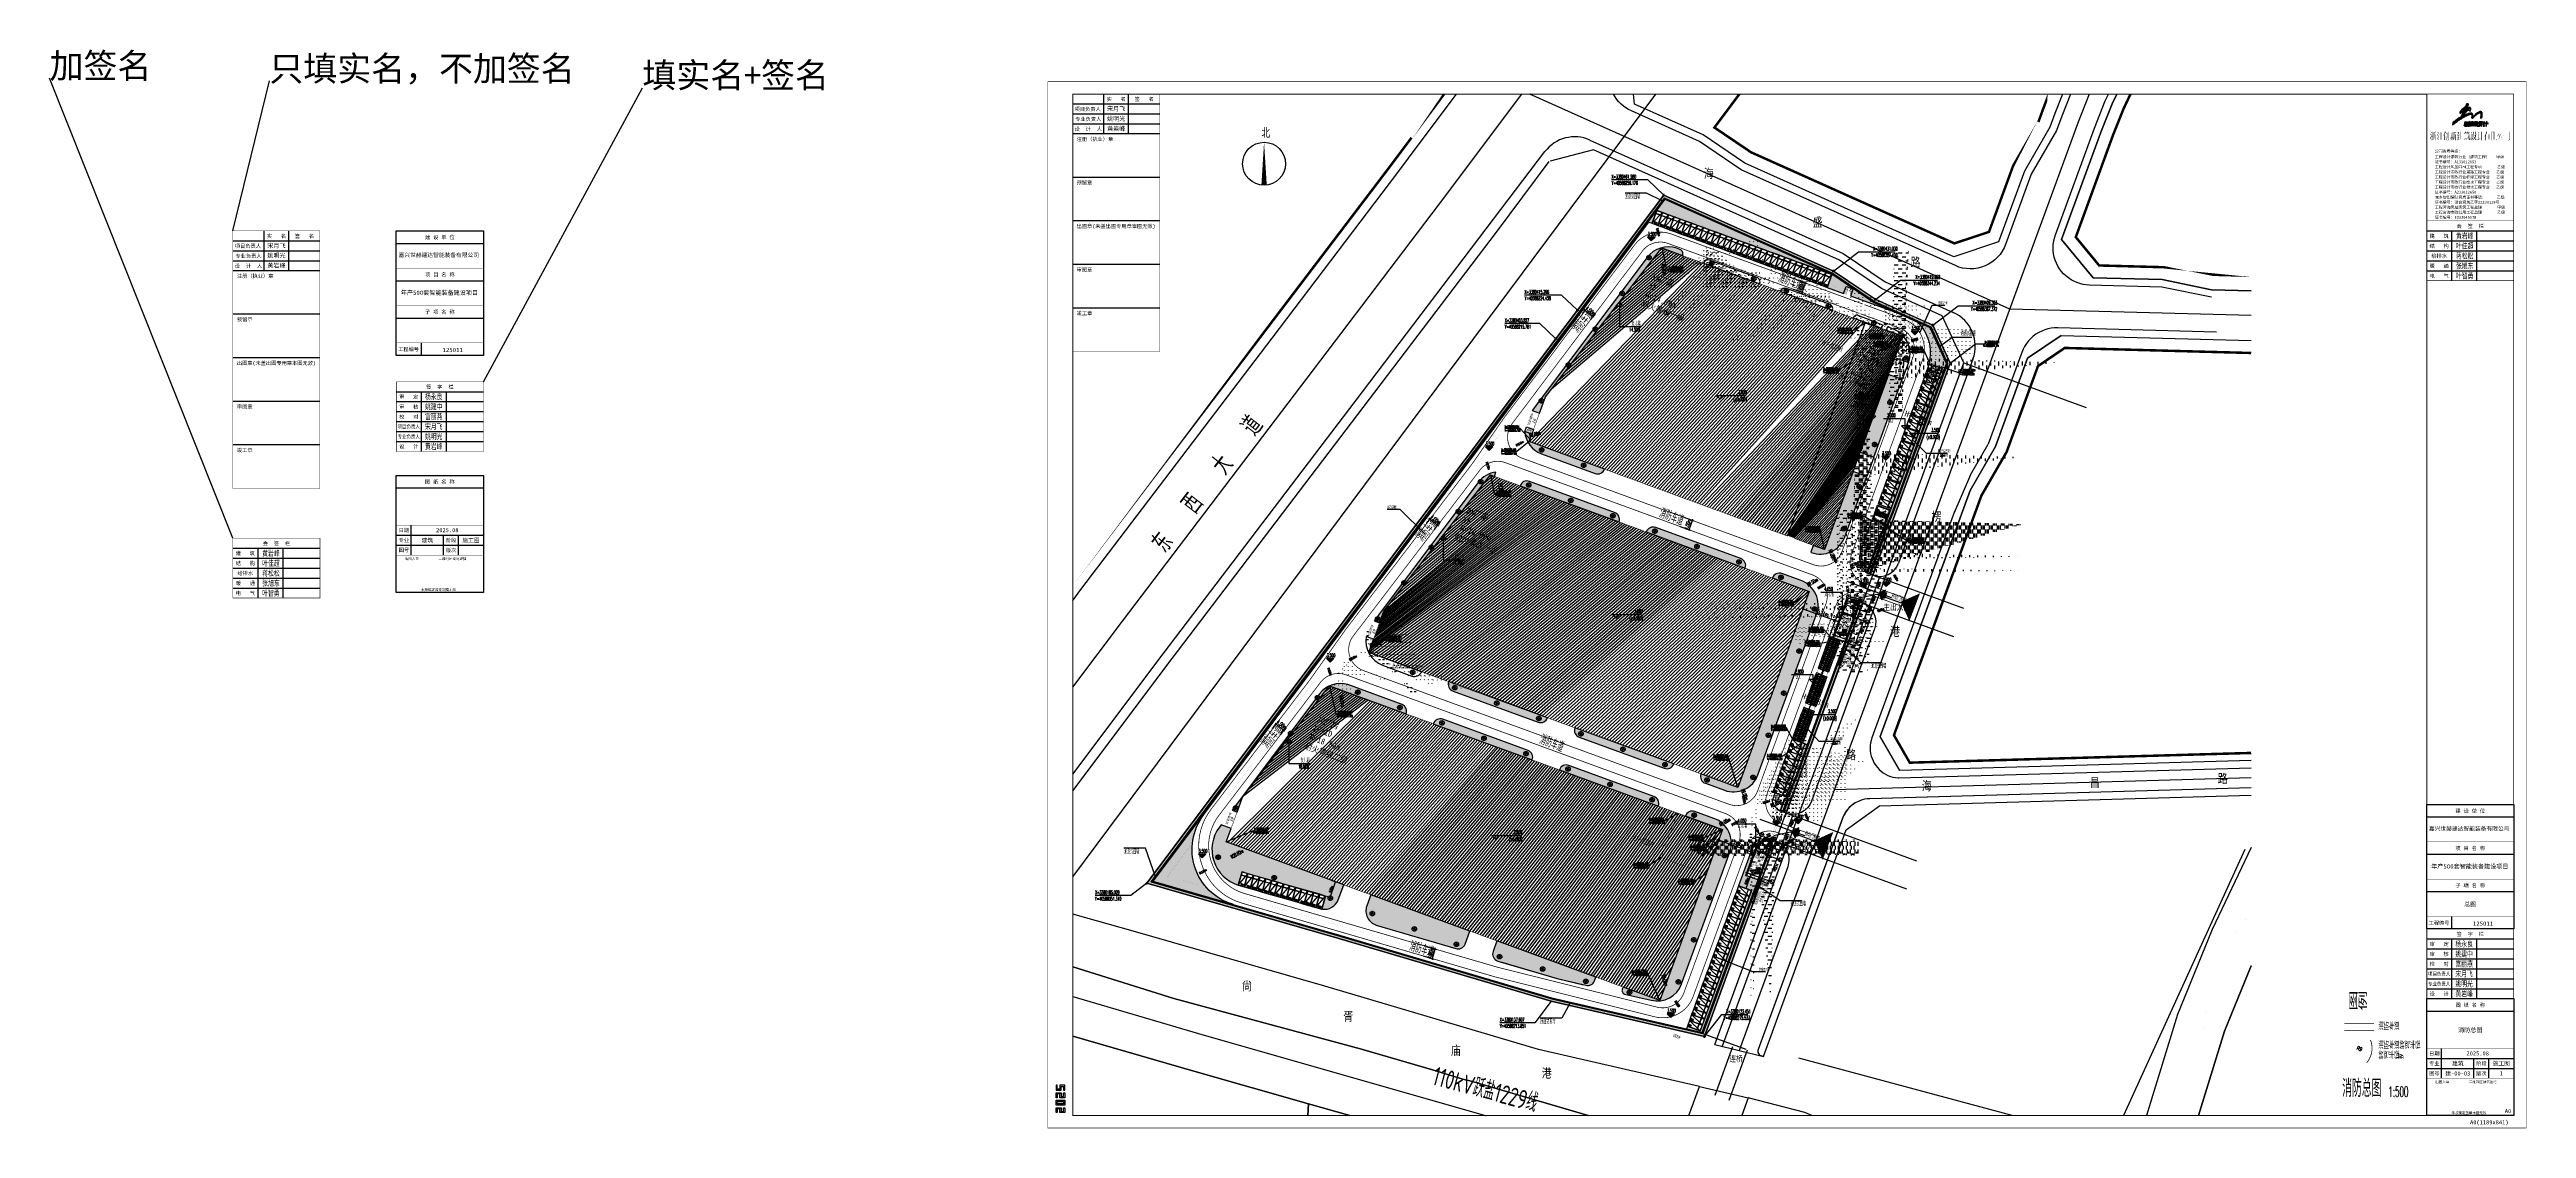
# Paper-space layout 'Layout1' of a CAD drawing. Extents: x 40587215410 to 40587217402, y 3378881214 to 3378882081.
# The model-space entities are those that its viewports show. They can reach past a viewport. Long polylines and large blocks are cut down to what shows.
import ezdxf
from ezdxf.enums import TextEntityAlignment as Align

# ---------------------------------------------------------------- set-up
doc = ezdxf.new("R2010")
doc.units = 0
doc.header["$LTSCALE"] = 10
for name, pattern in [('10平面$0$DOTE', [2.42, 2, -0.2, 0.02, -0.2]), ('CENTER', [50.8, 31.75, -6.35, 6.35, -6.35]), ('DASH', [0.35, 0.25, -0.1]), ('DASHDOT', [25.4, 12.7, -6.35, 0, -6.35]), ('DASHED', [19.05, 12.7, -6.35]), ('DOTE', [2.42, 2, -0.2, 0.02, -0.2]), ('PHANTOM2', [31.75, 15.875, -3.175, 3.175, -3.175, 3.175, -3.175]), ('总平面图轴网$0$DASHED', [0.75, 0.5, -0.25])]:
    doc.linetypes.add(name, pattern=pattern)
for name, color, linetype in [('$0$A-TEXT', 61, 'Continuous'), ('0-cxFrame', 155, 'Continuous'), ('0-HX', 1, 'Continuous'), ('00-GHBJ', 7, 'Continuous'), ('00-HLBJ', 5, 'Continuous'), ('00绿地$0$A-车位', 253, 'Continuous'), ('10平面$0$A-AXIS-DOTE', 14, '10平面$0$DOTE'), ('A-AXIS-D', 1, 'Continuous'), ('A-AXIS-DOTE', 14, 'DOTE'), ('A-AXIS-DP', 126, 'Continuous'), ('A-Car', 155, 'Continuous'), ('A-CURTAIN', 84, 'Continuous'), ('A-FIRE-TEXT', 61, 'Continuous'), ('A-HATCH-1', 252, 'Continuous'), ('A-LIN-Dot', 163, 'DASH'), ('A-LIN-V', 9, 'Continuous'), ('A-SFCE', 30, 'Continuous'), ('A-建筑提资施工单位', 211, 'Continuous'), ('AD-P-慢充', 1, 'Continuous'), ('AS-WALL', 40, 'Continuous'), ('AXIS_TEXT', 7, 'Continuous'), ('Car 无障碍', 1, 'Continuous'), ('DIM_COOR', 3, 'Continuous'), ('DIM_LEAD', 3, 'Continuous'), ('DIM_SYMB', 3, 'Continuous'), ('JT-绿道', 7, 'Continuous'), ('JT-路缘石线', 5, 'Continuous'), ('JT-道路中心线', 1, 'DASHDOT'), ('JT-道路名称', 7, 'Continuous'), ('JT-道路红线', 7, 'Continuous'), ('PUB_TEXT', 7, 'Continuous'), ('qianming', 155, 'Continuous'), ('YD-规划单元', 6, 'PHANTOM2'), ('建-图名', 3, 'Continuous'), ('建-尺寸', 3, 'Continuous'), ('建-引出', 3, 'Continuous'), ('建-文字', 7, 'Continuous'), ('建-标高', 3, 'Continuous'), ('建-箭头', 3, 'Continuous'), ('建筑物控制线', 7, 'Continuous'), ('总-坐标', 3, 'Continuous'), ('总-标高', 3, 'Continuous'), ('消防车道', 20, 'Continuous'), ('管线文字标注', 7, 'Continuous'), ('高压线', 210, 'Continuous')]:
    doc.layers.add(name, color=color, linetype=linetype)
doc.layers.add('0-cxText', color=131, linetype='Continuous', lineweight=25)
doc.styles.add('$0$_TCH_DIM', font='@TSSDENG', dxfattribs={"width": 0.75, "bigfont": 'GBCBIG'})
doc.styles.add('_TCH_AXIS', font='COMPLEX', dxfattribs={"bigfont": 'GBCBIG'})
doc.styles.add('_TCH_DIM', font='SIMPLEX', dxfattribs={"width": 0.7, "bigfont": 'GBCBIG'})
doc.styles.add('A-DIM', font='SIMPLEX', dxfattribs={"width": 0.7, "bigfont": 'GBCBIG'})
doc.styles.add('A-DIM_T3', font='SIMPLEX', dxfattribs={"width": 0.6, "bigfont": 'GBCBIG'})
doc.styles.add('A-STANDARD', font='SIMPLEX', dxfattribs={"width": 0.7, "bigfont": 'GBCBIG'})
doc.styles.add('BZHZ', font='bzxw', dxfattribs={"width": 0.8, "bigfont": 'bzhz'})
doc.styles.add('cx_biaoti', font='')
doc.styles.add('cx_tuming', font='simhei.ttf')
doc.styles.add('cx_tuqian1', font='')
doc.styles.add('note_txt', font='arial.ttf', dxfattribs={"width": 0.75})
doc.styles.get("Standard").update_dxf_attribs({"font": 'GBENOR', "width": 0.7, "bigfont": 'GBCBIG'})
doc.styles.add('图框宋体', font='', dxfattribs={"width": 0.75})
doc.styles.add('黑体', font='simhei.ttf', dxfattribs={"width": 0.9})
doc.styles.get('cx_biaoti').set_extended_font_data('SimSun')
doc.styles.get('cx_tuqian1').set_extended_font_data('SimSun')
doc.styles.get('图框宋体').set_extended_font_data('SimSun')
doc.dimstyles.new('A-DIM-300', dxfattribs={"dimscale": 300, "dimtxt": 2.975, "dimasz": 1, "dimexe": 1, "dimexo": 1, "dimgap": 1, "dimtad": 1, "dimlfac": 0.001, "dimzin": 0, "dimdsep": 46, "dimtxsty": 'A-DIM_T3', "dimblk": 'ARCHTICK', "dimcen": 0.09, "dimazin": 2, "dimtfac": 1, "dimtix": 1, "dimtmove": 2, "dimatfit": 3, "dimfxl": 0, "dimtolj": 1, "dimtzin": 0, "dimarcsym": 0})
doc.dimstyles.new('A-DIM-500', dxfattribs={"dimscale": 500, "dimtxt": 2.975, "dimasz": 1, "dimexe": 1, "dimexo": 1, "dimgap": 1, "dimtad": 1, "dimlfac": 0.001, "dimzin": 0, "dimdsep": 46, "dimtxsty": 'A-DIM_T3', "dimblk": 'ARCHTICK', "dimcen": 0.09, "dimazin": 2, "dimtfac": 1, "dimtix": 1, "dimtmove": 2, "dimatfit": 3, "dimfxl": 0, "dimtolj": 1, "dimtzin": 0, "dimarcsym": 0})
pattern_1 = [(20, (440.1, 194.2), (956.276, 2050.7404), [240, -48, 64, -48, 240, -960]), (20, (348.5, 212), (956.276, 2050.7404), [160, -120, 240, -120, 160, -800]), (20, (655.9, 1004.9), (956.276, 2050.7404), [200, -80, 200, -1120]), (20, (-205.4, 1032), (956.276, 2050.7404), [80, -160, 80, -1280]), (110, (-55, 1086.7), (-2050.7404, 956.276), [144, -1456]), (110, (724.4, 348.8), (-2050.7404, 956.276), [160, -1440]), (110, (881.4, 1087), (-2050.7404, 956.276), [160, -1440]), (65, (925.3, 404.9), (-547.2322, 1503.5082), [160, -2102.7417]), (155, (534.4, 262.6), (-1503.5082, -547.2322), [160, -2102.7417]), (83.43495, (877.5, 396), (-547.23223, 1503.5082), [160, -3417.7088]), (95.963757, (799.57, 376.15), (-547.23223, 1503.50819), [160, -6436.969]), (95.963757, (956.55, 1114.36), (-547.23223, 1503.50819), [128, -6468.969]), (95.963757, (-24.93, 1097.67), (-547.23223, 1503.50819), [112, -6484.969]), (124.036243, (649.2, 321.43), (-547.23223, 1503.50819), [160, -6436.969]), (124.036243, (806.2, 1059.64), (-547.23223, 1503.50819), [128, -6468.969]), (124.036243, (-85.07, 1075.8), (-547.23223, 1503.50819), [112, -6484.969]), (136.56505, (576.8, 286.55), (-547.23223, 1503.5082), [160, -3417.7069])]
pattern_2 = [(45, (0, 0), (-673.51920908, 673.51920908), [])]

# ---------------------------------------------------------------- blocks, each defined once
blk = doc.blocks.new('zjcx_lan_huiqian(Dragon)')
for p, q in [((-7000, -800), (0, -800)), ((-7000, -1600), (0, -1600)), ((-5000, -800), (-5000, -4800)), ((-3000, -800), (-3000, -4800)), ((-7000, -2400), (0, -2400)), ((-7000, -3200), (0, -3200)), ((-7000, -4000), (0, -4000))]:
    blk.add_line(p, q)
at = {"const_width": 30}
blk.add_lwpolyline([(-7000, 0), (0, 0)], dxfattribs=at)
blk.add_lwpolyline([(-7000, 0), (0, 0), (0, -4800), (-7000, -4800)], close=True, dxfattribs=at)
at = {"style": 'cx_biaoti'}
for s, p in [('结   构', (-6000, -2000)), ('建   筑', (-6000, -1200)), ('会  签  栏', (-3500, -400)), ('暖   通', (-6000, -3600)), ('给排水', (-6000, -2800)), ('电   气', (-6000, -4400))]:
    blk.add_text(s, height=300, dxfattribs=at).set_placement(p, align=Align.MIDDLE)
blk = doc.blocks.new('T-汇签(Dragon)')
at = {"layer": '0-cxFrame'}
blk.add_blockref('zjcx_lan_huiqian(Dragon)', (0, 0), dxfattribs=at)
at = {"layer": 'qianming', "style": 'BZHZ', "width": 0.8}
for s, p in [('黄岩峰', (-3945, -1192)), ('叶佳超', (-3945, -1992)), ('蒋松松', (-3945, -2792)), ('张旭东', (-3945, -3592)), ('叶智勇', (-3945, -4392))]:
    blk.add_text(s, height=450, dxfattribs=at).set_placement(p, align=Align.MIDDLE)
blk = doc.blocks.new('zjcx_logo(Dragon)')
h = blk.add_hatch(color=186)
h.dxf.hatch_style = 1
h.paths.add_polyline_path([(-1404, -619), (-1417, -787), (-1287, -689), (-1064, -520), (-959, -449), (-898, -408), (-824, -360), (-732, -300), (-599, -219), (-513, -170), (-403, -111), (-304, -62), (-225, -27), (-197, -14), (-154, 2), (-117, 16), (-91, 25), (-29, 43), (19, 53), (36, 55), (58, 56), (78, 54), (90, 53), (100, 49), (110, 44), (119, 36), (125, 28), (130, 18), (133, 7), (134, -3), (125, -83), (119, -131), (110, -192), (110, -205), (112, -214), (115, -223), (120, -231), (126, -238), (134, -244), (142, -249), (153, -252), (165, -253), (176, -253), (187, -250), (198, -246), (202, -243), (210, -238), (221, -231), (236, -220), (267, -190), (303, -155), (316, -143), (351, -110), (382, -81), (409, -57), (425, -43), (461, -12), (495, 15), (499, 19), (503, 23), (518, 34), (556, 63), (572, 76), (597, 92), (634, 116), (693, 149), (732, 164), (769, 173), (784, 174), (801, 173), (816, 167), (825, 161), (832, 154), (833, 153), (833, 153), (833, 153), (833, 152), (833, 152), (833, 152), (834, 152), (834, 152), (834, 152), (834, 152), (834, 152), (836, 149), (836, 148), (836, 148), (836, 148), (836, 148), (836, 148), (836, 148), (836, 148), (836, 148), (836, 148), (836, 148), (836, 148), (836, 148), (836, 148), (836, 148), (836, 148), (836, 148), (836, 148), (836, 148), (836, 148), (836, 148), (836, 148), (836, 148), (836, 148), (836, 148), (836, 148), (836, 148), (836, 148), (836, 148), (836, 148), (836, 148), (836, 148), (836, 148), (836, 148), (837, 146), (838, 145), (843, 135), (845, 125), (846, 115), (847, 97), (843, 51), (818, -247), (947, -187), (969, 117), (965, 165), (960, 186), (950, 206), (938, 224), (923, 239), (906, 252), (886, 262), (865, 268), (841, 272), (815, 272), (790, 270), (766, 264), (730, 252), (681, 230), (632, 204), (572, 164), (501, 111), (434, 55), (367, -6), (310, -62), (264, -108), (228, -146), (216, -158), (212, -162), (209, -164), (205, -166), (200, -168), (196, -168), (191, -168), (187, -167), (183, -165), (179, -162), (178, -160), (177, -157), (176, -155), (176, -152), (177, -147), (189, -90), (203, -18), (205, 16), (203, 49), (198, 66), (190, 83), (179, 97), (166, 110), (151, 120), (134, 127), (116, 131), (76, 136), (35, 137), (-5, 134), (-17, 132), (-18, 132), (-19, 132), (-20, 132), (-20, 132), (-20, 132), (-21, 132), (-79, 123), (-124, 113), (-142, 109), (-145, 108), (-146, 107), (-157, 105), (-175, 100), (-195, 94), (-288, 63), (-410, 12), (-556, -58), (-700, -135), (-882, -245), (-1049, -355), (-1175, -444), (-1234, -488), (-1299, -536), (-1360, -584), (-1398, -614)])
h.paths.add_polyline_path([(-712, -82), (-650, 50), (-573, 176), (-507, 252), (-431, 319), (-346, 375), (-294, 398), (-239, 412), (-183, 419), (-152, 418), (-120, 412), (-91, 400), (-64, 383), (-44, 364), (-29, 343), (-17, 319), (-9, 293), (-5, 267), (-14, 290), (-26, 311), (-43, 329), (-63, 344), (-81, 353), (-100, 358), (-120, 360), (-140, 359), (-188, 349), (-232, 330), (-297, 288), (-356, 237), (-404, 182), (-426, 154), (-449, 114), (-468, 80), (-489, 37)])
edge = h.paths.add_edge_path()
edge.add_line((-433, 632), (-455, 612))
edge.add_line((-455, 612), (-481, 589))
edge.add_line((-481, 589), (-598, 484))
edge.add_line((-598, 484), (-666, 424))
edge.add_line((-666, 424), (-728, 360))
edge.add_line((-728, 360), (-766, 320))
edge.add_line((-766, 320), (-807, 265))
edge.add_line((-807, 265), (-837, 203))
edge.add_line((-837, 203), (-840, 192))
edge.add_line((-840, 192), (-844, 172))
edge.add_line((-844, 172), (-844, 163))
edge.add_line((-844, 163), (-842, 155))
edge.add_line((-842, 155), (-838, 146))
edge.add_line((-838, 146), (-834, 141))
edge.add_line((-834, 141), (-828, 137))
edge.add_line((-828, 137), (-821, 134))
edge.add_line((-821, 134), (-814, 133))
edge.add_line((-814, 133), (-807, 133))
edge.add_line((-807, 133), (-800, 134))
edge.add_line((-800, 134), (-783, 142))
edge.add_line((-783, 142), (-768, 151))
edge.add_line((-768, 151), (-765, 153))
edge.add_line((-765, 153), (-763, 154))
edge.add_line((-763, 154), (-761, 156))
edge.add_line((-761, 156), (-756, 160))
edge.add_line((-756, 160), (-749, 166))
edge.add_line((-749, 166), (-747, 168))
edge.add_line((-747, 168), (-723, 190))
edge.add_line((-723, 190), (-674, 236))
edge.add_line((-674, 236), (-628, 278))
edge.add_line((-628, 278), (-598, 304))
edge.add_line((-598, 304), (-568, 326))
edge.add_line((-568, 326), (-534, 351))
edge.add_line((-534, 351), (-476, 390))
edge.add_line((-476, 390), (-408, 428))
edge.add_line((-408, 428), (-400, 433))
edge.add_line((-400, 433), (-346, 461))
edge.add_line((-346, 461), (-335, 466))
edge.add_line((-335, 466), (-290, 486))
edge.add_line((-290, 486), (-275, 492))
edge.add_line((-275, 492), (-259, 498))
edge.add_line((-259, 498), (-243, 504))
edge.add_line((-243, 504), (-210, 514))
edge.add_line((-210, 514), (-192, 519))
edge.add_line((-192, 519), (-168, 524))
edge.add_line((-168, 524), (-143, 530))
edge.add_line((-143, 530), (-100, 535))
edge.add_line((-100, 535), (-65, 533))
edge.add_line((-65, 533), (-30, 525))
edge.add_line((-30, 525), (-15, 517))
edge.add_line((-15, 517), (0, 506))
edge.add_line((0, 506), (12, 493))
edge.add_line((12, 493), (21, 477))
edge.add_line((21, 477), (27, 461))
edge.add_line((27, 461), (30, 442))
edge.add_line((30, 442), (29, 425))
edge.add_line((29, 425), (25, 407))
edge.add_line((25, 407), (32, 424))
edge.add_line((32, 424), (36, 434))
edge.add_line((36, 434), (42, 457))
edge.add_line((42, 457), (45, 468))
edge.add_line((45, 468), (49, 488))
edge.add_line((49, 488), (49, 507))
edge.add_line((49, 507), (46, 525))
edge.add_line((46, 525), (40, 543))
edge.add_line((40, 543), (31, 558))
edge.add_line((31, 558), (13, 575))
edge.add_line((13, 575), (-8, 588))
edge.add_line((-8, 588), (-31, 596))
edge.add_line((-31, 596), (-55, 600))
edge.add_line((-55, 600), (-96, 604))
edge.add_line((-96, 604), (-133, 602))
edge.add_line((-133, 602), (-160, 599))
edge.add_line((-160, 599), (-196, 593))
edge.add_line((-196, 593), (-237, 584))
edge.add_line((-237, 584), (-262, 576))
edge.add_line((-262, 576), (-288, 569))
edge.add_line((-288, 569), (-293, 567))
edge.add_line((-293, 567), (-299, 565))
edge.add_line((-299, 565), (-300, 564))
edge.add_line((-300, 564), (-301, 564))
edge.add_line((-301, 564), (-302, 564))
edge.add_line((-302, 564), (-303, 563))
edge.add_line((-303, 563), (-304, 563))
edge.add_line((-304, 563), (-305, 563))
edge.add_line((-305, 563), (-306, 562))
edge.add_line((-306, 562), (-307, 562))
edge.add_line((-307, 562), (-353, 545))
edge.add_line((-353, 545), (-407, 515))
edge.add_line((-407, 515), (-409, 514))
edge.add_line((-409, 514), (-408, 514))
edge.add_line((-408, 514), (-405, 517))
edge.add_line((-405, 517), (-402, 521))
edge.add_line((-402, 521), (-397, 525))
edge.add_line((-397, 525), (-392, 530))
edge.add_line((-392, 530), (-387, 535))
edge.add_line((-387, 535), (-381, 540))
edge.add_line((-381, 540), (-365, 553))
edge.add_line((-365, 553), (-347, 568))
edge.add_line((-347, 568), (-342, 572))
edge.add_line((-342, 572), (-330, 582))
edge.add_line((-330, 582), (-328, 585))
edge.add_line((-328, 585), (-324, 587))
edge.add_line((-324, 587), (-314, 597))
edge.add_line((-314, 597), (-279, 629))
edge.add_line((-279, 629), (-266, 641))
edge.add_line((-266, 641), (-254, 653))
edge.add_line((-254, 653), (-237, 669))
edge.add_line((-237, 669), (-216, 693))
edge.add_line((-216, 693), (-208, 702))
edge.add_line((-208, 702), (-204, 706))
edge.add_line((-204, 706), (-200, 711))
edge.add_line((-200, 711), (-191, 721))
edge.add_line((-191, 721), (-187, 727))
edge.add_line((-187, 727), (-184, 731))
edge.add_line((-184, 731), (-183, 733))
edge.add_line((-183, 733), (-178, 741))
edge.add_line((-178, 741), (-167, 755))
edge.add_line((-167, 755), (-153, 782))
edge.add_line((-153, 782), (-143, 812))
edge.add_line((-143, 812), (-143, 824))
edge.add_line((-143, 824), (-143, 826))
edge.add_line((-143, 826), (-145, 840))
edge.add_line((-145, 840), (-150, 853))
edge.add_line((-150, 853), (-158, 865))
edge.add_line((-158, 865), (-167, 876))
edge.add_line((-167, 876), (-178, 885))
edge.add_line((-178, 885), (-191, 891))
edge.add_line((-191, 891), (-213, 897))
edge.add_line((-213, 897), (-236, 899))
edge.add_line((-236, 899), (-259, 896))
edge.add_line((-259, 896), (-281, 889))
edge.add_line((-281, 889), (-300, 878))
edge.add_line((-300, 878), (-316, 864))
edge.add_line((-316, 864), (-331, 847))
edge.add_arc((-322, 816), 32.5, 338.51419, 105.47079, ccw=False)
edge.add_line((-292, 804), (-299, 785))
edge.add_line((-299, 785), (-315, 761))
edge.add_line((-315, 761), (-326, 745))
edge.add_line((-326, 745), (-342, 725))
edge.add_line((-342, 725), (-370, 695))
edge.add_line((-370, 695), (-393, 670))
edge.add_line((-393, 670), (-419, 645))
edge.add_line((-419, 645), (-433, 632))
h = blk.add_hatch(color=186)
h.dxf.hatch_style = 1
edge = h.paths.add_edge_path()
edge.add_line((-372, -565), (-315, -565))
edge.add_arc((-314, -577), 11.4, 18.89554, 94.3928, ccw=False)
edge.add_line((-303, -573), (-294, -620))
edge.add_line((-294, -620), (-290, -626))
edge.add_line((-290, -626), (-220, -626))
edge.add_arc((-224, -618), 9.49, 295.11011, 12.93383)
edge.add_line((-214, -615), (-222, -572))
edge.add_arc((-256, -574), 34.6, 4.17607, 68.3146)
edge.add_line((-244, -542), (-415, -542))
edge.add_arc((-399, -587), 47.9, 108.85314, 147.56181)
edge.add_line((-440, -562), (-469, -626))
edge.add_line((-469, -626), (-410, -626))
edge.add_line((-410, -626), (-387, -578))
edge.add_arc((-362, -592), 28.7, 111.26087, 151.54855, ccw=False)
edge = h.paths.add_edge_path()
edge.add_line((-470, -897), (-250, -897))
edge.add_line((-250, -897), (-248, -898))
edge.add_line((-248, -898), (-251, -883))
edge.add_line((-251, -883), (-413, -880))
edge.add_arc((-410, -866), 15, 169.35312, 256.08138, ccw=False)
edge.add_line((-424, -863), (-397, -657))
edge.add_line((-397, -657), (-389, -656))
edge.add_line((-389, -656), (-388, -655))
edge.add_line((-388, -655), (-313, -655))
edge.add_line((-313, -655), (-306, -658))
edge.add_arc((-311, -663), 7.51, 333.03259, 47.97447, ccw=False)
edge.add_line((-304, -667), (-321, -791))
edge.add_arc((-341, -791), 20.6, 278.71059, 0.26939, ccw=False)
edge.add_line((-338, -811), (-369, -813))
edge.add_line((-369, -813), (-376, -814))
edge.add_line((-376, -814), (-377, -827))
edge.add_arc((-361, -818), 18.3, 211.08496, 248.62588)
edge.add_line((-368, -835), (-292, -835))
edge.add_line((-292, -835), (-277, -832))
edge.add_arc((-290, -784), 50, 285.32037, 358.76459)
edge.add_line((-240, -785), (-221, -647))
edge.add_arc((-233, -648), 11.5, 3.51941, 31.54666)
edge.add_line((-223, -642), (-232, -640))
edge.add_line((-232, -640), (-449, -640))
edge.add_line((-449, -640), (-459, -643))
edge.add_line((-459, -643), (-488, -861))
edge.add_arc((-452, -866), 36.4, 172.51878, 238.5972)
edge = h.paths.add_edge_path()
edge.add_arc((-139, -559), 28, 354.72782, 20.95173, ccw=False)
edge.add_line((-112, -562), (-150, -847))
edge.add_line((-150, -847), (-160, -850))
edge.add_line((-160, -850), (-199, -850))
edge.add_arc((-196, -838), 12.1, 157.53823, 259.66789, ccw=False)
edge.add_line((-208, -833), (-169, -548))
edge.add_line((-169, -548), (-161, -545))
edge.add_line((-161, -545), (-119, -545))
edge.add_arc((-119, -552), 6.79, 24.25811, 86.73561, ccw=False)
edge = h.paths.add_edge_path()
edge.add_line((-194, -898), (-68, -898))
edge.add_line((-68, -898), (-62, -895))
edge.add_arc((-109, -838), 73.5, 309.69803, 351.80871)
edge.add_line((-36, -849), (4, -545))
edge.add_arc((-1, -544), 4.63, 347.67082, 49.41767)
edge.add_arc((-9, -558), 20.6, 56.68372, 79.18321)
edge.add_line((-5, -538), (-52, -538))
edge.add_arc((-51, -554), 16.4, 91.33263, 127.03986)
edge.add_arc((-58, -544), 4.85, 133.80873, 168.49542)
edge.add_line((-63, -543), (-103, -854))
edge.add_arc((-129, -854), 25.6, 303.0211, 359.8084, ccw=False)
edge.add_line((-115, -875), (-128, -879))
edge.add_line((-128, -879), (-193, -880))
edge.add_arc((-180, -890), 16.3, 142.79141, 207.15487)
edge = h.paths.add_edge_path()
edge.add_line((123, -557), (128, -541))
edge.add_line((128, -541), (137, -538))
edge.add_line((137, -538), (187, -538))
edge.add_arc((183, -552), 14.7, 331.9586, 74.43788, ccw=False)
edge.add_line((196, -559), (269, -562))
edge.add_arc((254, -570), 17.2, 352.8314, 26.38917, ccw=False)
edge.add_line((271, -572), (268, -579))
edge.add_line((268, -579), (266, -581))
edge.add_line((266, -581), (256, -581))
edge.add_line((256, -581), (254, -580))
edge.add_line((254, -580), (112, -581))
edge.add_line((112, -581), (110, -580))
edge.add_line((110, -580), (53, -580))
edge.add_line((53, -580), (52, -581))
edge.add_line((52, -581), (44, -581))
edge.add_line((44, -581), (43, -575))
edge.add_line((43, -575), (45, -563))
edge.add_line((45, -563), (115, -559))
edge.add_line((115, -559), (123, -557))
edge = h.paths.add_edge_path()
edge.add_arc((58, -751), 5.69, 2.93572, 38.52856, ccw=False)
edge.add_line((64, -751), (38, -896))
edge.add_line((38, -896), (38, -898))
edge.add_line((38, -898), (1, -898))
edge.add_line((1, -898), (-5, -898))
edge.add_arc((-50, -872), 51.3, 330.03006, 356.64264)
edge.add_line((2, -875), (25, -747))
edge.add_line((25, -747), (31, -745))
edge.add_line((31, -745), (58, -745))
edge.add_arc((53, -760), 15.8, 50.02603, 70.05817, ccw=False)
edge = h.paths.add_edge_path()
edge.add_line((55, -592), (62, -592))
edge.add_line((62, -592), (64, -593))
edge.add_line((64, -593), (101, -593))
edge.add_line((101, -593), (103, -592))
edge.add_line((103, -592), (110, -592))
edge.add_line((110, -592), (111, -598))
edge.add_line((111, -598), (113, -625))
edge.add_line((113, -625), (115, -638))
edge.add_line((115, -638), (176, -638))
edge.add_line((176, -638), (191, -592))
edge.add_line((191, -592), (200, -592))
edge.add_line((200, -592), (202, -593))
edge.add_line((202, -593), (248, -593))
edge.add_line((248, -593), (250, -592))
edge.add_line((250, -592), (255, -592))
edge.add_line((255, -592), (255, -595))
edge.add_line((255, -595), (246, -624))
edge.add_arc((256, -631), 11.5, 145.89681, 210.54086)
edge.add_arc((241, -691), 54.6, 66.73558, 84.76006, ccw=False)
edge.add_line((262, -641), (265, -647))
edge.add_arc((256, -649), 9.23, 274.46857, 13.00027, ccw=False)
edge.add_line((257, -658), (190, -660))
edge.add_line((190, -660), (186, -661))
edge.add_line((186, -661), (179, -697))
edge.add_arc((185, -696), 5.99, 186.91758, 264.62619)
edge.add_line((185, -702), (247, -703))
edge.add_arc((244, -714), 10.7, 313.97052, 74.10965, ccw=False)
edge.add_line((251, -721), (176, -724))
edge.add_line((176, -724), (159, -856))
edge.add_arc((103, -853), 56.4, 306.87915, 356.89777, ccw=False)
edge.add_line((137, -898), (56, -898))
edge.add_line((56, -898), (62, -878))
edge.add_line((62, -878), (64, -875))
edge.add_line((64, -875), (68, -873))
edge.add_line((68, -873), (77, -871))
edge.add_arc((78, -862), 9.14, 264.56776, 5.34397)
edge.add_line((87, -862), (104, -737))
edge.add_arc((94, -733), 10.7, 338.74451, 84.00887)
edge.add_line((96, -723), (25, -721))
edge.add_arc((34, -713), 12.2, 144.53162, 222.72258, ccw=False)
edge.add_arc((31, -714), 11.1, 84.06289, 130.83249, ccw=False)
edge.add_line((32, -703), (101, -702))
edge.add_line((101, -702), (107, -700))
edge.add_line((107, -700), (108, -700))
edge.add_line((108, -700), (113, -668))
edge.add_arc((107, -667), 7.02, 352.00278, 83.61958)
edge.add_line((107, -660), (37, -658))
edge.add_line((37, -658), (31, -656))
edge.add_arc((38, -649), 10.4, 80.08641, 222.41124, ccw=False)
edge.add_line((40, -639), (53, -638))
edge.add_line((53, -638), (53, -593))
edge.add_line((53, -593), (55, -593))
edge.add_line((55, -593), (55, -592))
edge = h.paths.add_edge_path()
edge.add_arc((228, -755), 10.9, 342.21849, 70.61556, ccw=False)
edge.add_line((239, -758), (228, -882))
edge.add_arc((273, -888), 45.2, 172.96333, 192.65476)
edge.add_line((229, -898), (178, -898))
edge.add_arc((127, -876), 54.9, 336.98391, 358.70886)
edge.add_line((182, -877), (194, -749))
edge.add_line((194, -749), (194, -747))
edge.add_line((194, -747), (200, -745))
edge.add_line((200, -745), (232, -745))
edge = h.paths.add_edge_path()
edge.add_line((503, -561), (496, -562))
edge.add_line((496, -562), (368, -564))
edge.add_arc((370, -571), 7.29, 105.68479, 178.6651)
edge.add_line((363, -571), (358, -616))
edge.add_line((358, -616), (358, -620))
edge.add_arc((361, -620), 2.85, 189.50087, 274.16637)
edge.add_line((361, -622), (490, -624))
edge.add_line((490, -624), (495, -626))
edge.add_arc((483, -634), 14.3, 320.58308, 35.58773, ccw=False)
edge.add_line((494, -643), (469, -648))
edge.add_line((469, -648), (434, -898))
edge.add_line((434, -898), (377, -898))
edge.add_arc((381, -894), 4.94, 183.46145, 225.75062, ccw=False)
edge.add_line((376, -894), (407, -653))
edge.add_arc((399, -653), 7.96, 2.1679, 44.2283)
edge.add_line((405, -648), (403, -646))
edge.add_line((403, -646), (358, -646))
edge.add_arc((362, -656), 11.3, 112.7163, 146.72014)
edge.add_line((353, -650), (320, -863))
edge.add_arc((237, -848), 84.4, 323.85528, 349.57772, ccw=False)
edge.add_line((305, -898), (239, -898))
edge.add_line((239, -898), (245, -877))
edge.add_line((245, -877), (246, -874))
edge.add_arc((256, -885), 15, 97.81362, 133.86818, ccw=False)
edge.add_line((254, -870), (300, -546))
edge.add_arc((309, -554), 12.1, 90.94326, 137.95811, ccw=False)
edge.add_line((309, -542), (497, -542))
edge.add_arc((495, -553), 11.3, 316.30021, 78.83388, ccw=False)
edge = h.paths.add_edge_path()
edge.add_line((649, -544), (651, -578))
edge.add_arc((640, -580), 11.7, 285.71807, 11.70387, ccw=False)
edge.add_line((643, -592), (580, -591))
edge.add_arc((581, -581), 10.1, 232.28685, 262.06195, ccw=False)
edge.add_arc((578, -585), 5.08, 189.86821, 228.06029, ccw=False)
edge.add_line((573, -586), (570, -554))
edge.add_arc((591, -554), 20.3, 128.18902, 179.8773, ccw=False)
edge.add_line((578, -538), (642, -538))
edge.add_arc((641, -547), 9.1, 19.52522, 83.24008, ccw=False)
edge = h.paths.add_edge_path()
edge.add_line((534, -628), (565, -630))
edge.add_arc((561, -639), 9.9, 14.99273, 68.78885, ccw=False)
edge.add_line((571, -637), (541, -863))
edge.add_line((541, -863), (541, -886))
edge.add_line((541, -886), (550, -898))
edge.add_line((550, -898), (641, -898))
edge.add_line((641, -898), (641, -884))
edge.add_arc((634, -883), 7.15, 350.15546, 82.57553)
edge.add_line((635, -876), (610, -875))
edge.add_line((610, -875), (608, -868))
edge.add_line((608, -868), (641, -623))
edge.add_arc((631, -618), 10.8, 331.57994, 66.36661)
edge.add_line((635, -608), (535, -608))
edge.add_line((535, -608), (526, -614))
edge.add_arc((536, -618), 10.6, 159.68796, 260.66864)
edge = h.paths.add_edge_path()
edge.add_arc((693, -601), 15.8, 274.13314, 11.69545, ccw=False)
edge.add_arc((695, -623), 6.69, 101.3793, 192.92077)
edge.add_arc((615, -625), 73.2, 348.81597, 0.554, ccw=False)
edge.add_arc((698, -637), 10.9, 194.31907, 249.68762)
edge.add_line((694, -647), (728, -647))
edge.add_arc((725, -603), 44.5, 273.23858, 353.69691)
edge.add_line((770, -607), (772, -587))
edge.add_line((772, -587), (776, -566))
edge.add_line((776, -566), (908, -566))
edge.add_line((908, -566), (910, -574))
edge.add_line((910, -574), (905, -620))
edge.add_arc((959, -606), 55.9, 194.85061, 207.61208)
edge.add_line((910, -632), (912, -635))
edge.add_arc((954, -581), 68.1, 232.01246, 255.28682)
edge.add_line((937, -647), (979, -647))
edge.add_arc((978, -635), 12.3, 273.58089, 308.49109)
edge.add_arc((965, -631), 25.2, 327.87798, 21.88684)
edge.add_arc((973, -630), 17.2, 28.11813, 70.13193)
edge.add_arc((1049, -599), 71.8, 164.51198, 191.90234, ccw=False)
edge.add_line((980, -580), (983, -557))
edge.add_line((983, -557), (982, -550))
edge.add_line((982, -550), (979, -544))
edge.add_line((979, -544), (721, -544))
edge.add_arc((725, -554), 10.6, 109.95804, 166.92412)
edge.add_line((714, -551), (708, -598))
edge = h.paths.add_edge_path()
edge.add_line((1146, -544), (1148, -578))
edge.add_arc((1137, -581), 11.7, 285.71807, 11.70387, ccw=False)
edge.add_line((1140, -592), (1077, -591))
edge.add_arc((1078, -581), 10.1, 232.28685, 262.06195, ccw=False)
edge.add_arc((1075, -585), 5.08, 189.86821, 228.06029, ccw=False)
edge.add_line((1070, -586), (1067, -554))
edge.add_arc((1088, -554), 20.3, 128.18902, 179.8773, ccw=False)
edge.add_line((1075, -538), (1139, -538))
edge.add_arc((1137, -547), 9.1, 19.52522, 83.24008, ccw=False)
edge = h.paths.add_edge_path()
edge.add_line((1031, -629), (1062, -630))
edge.add_arc((1058, -640), 9.9, 14.99273, 68.78885, ccw=False)
edge.add_line((1068, -637), (1038, -863))
edge.add_line((1038, -863), (1038, -886))
edge.add_line((1038, -886), (1047, -898))
edge.add_line((1047, -898), (1138, -898))
edge.add_line((1138, -898), (1138, -885))
edge.add_arc((1131, -883), 7.15, 350.15546, 82.57553)
edge.add_line((1132, -876), (1107, -876))
edge.add_line((1107, -876), (1105, -868))
edge.add_line((1105, -868), (1137, -624))
edge.add_arc((1128, -618), 10.8, 331.57994, 66.36661)
edge.add_line((1132, -609), (1032, -609))
edge.add_line((1032, -609), (1023, -615))
edge.add_arc((1033, -618), 10.6, 159.68796, 260.66864)
edge = h.paths.add_edge_path()
edge.add_line((1181, -682), (1274, -684))
edge.add_arc((1268, -691), 9.1, 10.6545, 49.67894, ccw=False)
edge.add_line((1277, -689), (1250, -895))
edge.add_line((1250, -895), (1252, -896))
edge.add_line((1252, -896), (1252, -898))
edge.add_line((1252, -898), (1312, -898))
edge.add_line((1312, -898), (1313, -892))
edge.add_line((1313, -892), (1340, -689))
edge.add_line((1340, -689), (1341, -685))
edge.add_line((1341, -685), (1464, -684))
edge.add_arc((1447, -671), 21.2, 322.14414, 30.61106)
edge.add_line((1465, -661), (1352, -661))
edge.add_line((1352, -661), (1343, -655))
edge.add_line((1343, -655), (1358, -550))
edge.add_arc((1349, -548), 8.68, 346.76013, 78.30399)
edge.add_line((1351, -539), (1304, -539))
edge.add_arc((1305, -546), 6.98, 97.51297, 154.6127)
edge.add_line((1299, -543), (1285, -647))
edge.add_arc((1270, -645), 14.6, 274.64509, 354.62105, ccw=False)
edge.add_line((1271, -660), (1180, -661))
edge.add_arc((1182, -672), 10.8, 104.43576, 265.29365)
edge = h.paths.add_edge_path()
edge.add_arc((875, -684), 106, 357.44715, 9.99523)
edge.add_arc((973, -667), 6.36, 14.46934, 89.99572)
edge.add_line((973, -661), (694, -661))
edge.add_line((694, -661), (687, -663))
edge.add_line((687, -663), (685, -667))
edge.add_line((685, -667), (686, -680))
edge.add_line((686, -680), (902, -680))
edge.add_arc((903, -683), 3.29, 32.90594, 94.76591, ccw=False)
edge.add_line((905, -682), (893, -694))
edge.add_line((893, -694), (825, -750))
edge.add_line((825, -750), (816, -758))
edge.add_line((816, -758), (808, -752))
edge.add_line((808, -752), (767, -711))
edge.add_line((767, -711), (760, -710))
edge.add_line((760, -710), (695, -708))
edge.add_line((695, -708), (690, -708))
edge.add_line((690, -708), (683, -709))
edge.add_line((683, -709), (768, -795))
edge.add_arc((765, -801), 7, 283.97637, 62.4248, ccw=False)
edge.add_line((766, -808), (666, -898))
edge.add_line((666, -898), (752, -897))
edge.add_line((752, -897), (809, -847))
edge.add_line((809, -847), (847, -887))
edge.add_arc((820, -919), 41.8, 31.51695, 49.64377, ccw=False)
edge.add_line((856, -897), (941, -898))
edge.add_line((941, -898), (854, -803))
edge.add_line((854, -803), (971, -707))
edge.add_line((971, -707), (980, -689))
edge = h.paths.add_edge_path(flags=17)
edge.add_line((816, -757), (817, -757))
edge.add_arc((947, -683), 33.5, 314.94454, 350.31038)
blk.add_line((816, -757), (817, -757))
for points in [[(-1404, -619), (-1417, -787), (-1287, -689), (-1064, -520), (-959, -449), (-898, -408), (-824, -360), (-732, -300), (-599, -219), (-513, -170), (-403, -111), (-304, -62), (-225, -27), (-197, -14), (-154, 2), (-117, 16), (-91, 25), (-29, 43), (19, 53), (36, 55), (58, 56), (78, 54), (90, 53), (100, 49), (110, 44), (119, 36), (125, 28), (130, 18), (133, 7), (134, -3), (125, -83), (119, -131), (110, -192), (110, -205), (112, -214), (115, -223), (120, -231), (126, -238), (134, -244), (142, -249), (153, -252), (165, -253), (176, -253), (187, -250), (198, -246), (202, -243), (210, -238), (221, -231), (236, -220), (267, -190), (303, -155), (316, -143), (351, -110), (382, -81), (409, -57), (425, -43), (461, -12), (495, 15), (499, 19), (503, 23), (518, 34), (556, 63), (572, 76), (597, 92), (634, 116), (693, 149), (732, 164), (769, 173), (784, 174), (801, 173), (816, 167), (825, 161), (832, 154), (833, 153), (833, 153), (833, 153), (833, 152), (833, 152), (833, 152), (834, 152), (834, 152), (834, 152), (834, 152), (834, 152), (836, 149), (836, 148), (836, 148), (836, 148), (836, 148), (836, 148), (836, 148), (836, 148), (836, 148), (836, 148), (836, 148), (836, 148), (836, 148), (836, 148), (836, 148), (836, 148), (836, 148), (836, 148), (836, 148), (836, 148), (836, 148), (836, 148), (836, 148), (836, 148), (836, 148), (836, 148), (836, 148), (836, 148), (836, 148), (836, 148), (836, 148), (836, 148), (836, 148), (836, 148), (837, 146), (838, 145), (843, 135), (845, 125), (846, 115), (847, 97), (843, 51), (818, -247), (947, -187), (969, 117), (965, 165), (960, 186), (950, 206), (938, 224), (923, 239), (906, 252), (886, 262), (865, 268), (841, 272), (815, 272), (790, 270), (766, 264), (730, 252), (681, 230), (632, 204), (572, 164), (501, 111), (434, 55), (367, -6), (310, -62), (264, -108), (228, -146), (216, -158), (212, -162), (209, -164), (205, -166), (200, -168), (196, -168), (191, -168), (187, -167), (183, -165), (179, -162), (178, -160), (177, -157), (176, -155), (176, -152), (177, -147), (189, -90), (203, -18), (205, 16), (203, 49), (198, 66), (190, 83), (179, 97), (166, 110), (151, 120), (134, 127), (116, 131), (76, 136), (35, 137), (-5, 134), (-17, 132), (-18, 132), (-19, 132), (-20, 132), (-20, 132), (-20, 132), (-21, 132), (-79, 123), (-124, 113), (-142, 109), (-145, 108), (-146, 107), (-157, 105), (-175, 100), (-195, 94), (-288, 63), (-410, 12), (-556, -58), (-700, -135), (-882, -245), (-1049, -355), (-1175, -444), (-1234, -488), (-1299, -536), (-1360, -584), (-1398, -614), (-1404, -619), (-1404, -619)], [(-1404, -619), (-1417, -787), (-1287, -689), (-1064, -520), (-959, -449), (-898, -408), (-824, -360), (-732, -300), (-599, -219), (-513, -170), (-403, -111), (-304, -62), (-225, -27), (-197, -14), (-154, 2), (-117, 16), (-91, 25), (-29, 43), (19, 53), (36, 55), (58, 56), (78, 54), (90, 53), (100, 49), (110, 44), (119, 36), (125, 28), (130, 18), (133, 7), (134, -3), (125, -83), (119, -131), (110, -192), (110, -205), (112, -214), (115, -223), (120, -231), (126, -238), (134, -244), (142, -249), (153, -252), (165, -253), (176, -253), (187, -250), (198, -246), (202, -243), (210, -238), (221, -231), (236, -220), (267, -190), (303, -155), (316, -143), (351, -110), (382, -81), (409, -57), (425, -43), (461, -12), (495, 15), (499, 19), (503, 23), (518, 34), (556, 63), (572, 76), (597, 92), (634, 116), (693, 149), (732, 164), (769, 173), (784, 174), (801, 173), (816, 167), (825, 161), (832, 154), (833, 153), (833, 153), (833, 153), (833, 152), (833, 152), (833, 152), (834, 152), (834, 152), (834, 152), (834, 152), (834, 152), (836, 149), (836, 148), (836, 148), (836, 148), (836, 148), (836, 148), (836, 148), (836, 148), (836, 148), (836, 148), (836, 148), (836, 148), (836, 148), (836, 148), (836, 148), (836, 148), (836, 148), (836, 148), (836, 148), (836, 148), (836, 148), (836, 148), (836, 148), (836, 148), (836, 148), (836, 148), (836, 148), (836, 148), (836, 148), (836, 148), (836, 148), (836, 148), (836, 148), (836, 148), (837, 146), (838, 145), (843, 135), (845, 125), (846, 115), (847, 97), (843, 51), (818, -247), (947, -187), (969, 117), (965, 165), (960, 186), (950, 206), (938, 224), (923, 239), (906, 252), (886, 262), (865, 268), (841, 272), (815, 272), (790, 270), (766, 264), (730, 252), (681, 230), (632, 204), (572, 164), (501, 111), (434, 55), (367, -6), (310, -62), (264, -108), (228, -146), (216, -158), (212, -162), (209, -164), (205, -166), (200, -168), (196, -168), (191, -168), (187, -167), (183, -165), (179, -162), (178, -160), (177, -157), (176, -155), (176, -152), (177, -147), (189, -90), (203, -18), (205, 16), (203, 49), (198, 66), (190, 83), (179, 97), (166, 110), (151, 120), (134, 127), (116, 131), (76, 136), (35, 137), (-5, 134), (-17, 132), (-18, 132), (-19, 132), (-20, 132), (-20, 132), (-20, 132), (-21, 132), (-79, 123), (-124, 113), (-142, 109), (-145, 108), (-146, 107), (-157, 105), (-175, 100), (-195, 94), (-288, 63), (-410, 12), (-556, -58), (-700, -135), (-882, -245), (-1049, -355), (-1175, -444), (-1234, -488), (-1299, -536), (-1360, -584), (-1398, -614), (-1404, -619), (-1404, -619)], [(-433, 632), (-455, 612), (-481, 589), (-598, 484), (-666, 424), (-728, 360), (-766, 320), (-807, 265), (-837, 203), (-840, 192), (-844, 172), (-844, 163), (-842, 155), (-838, 146), (-834, 141), (-828, 137), (-821, 134), (-814, 133), (-807, 133), (-800, 134), (-783, 142), (-768, 151), (-765, 153), (-763, 154), (-761, 156), (-756, 160), (-749, 166), (-747, 168), (-723, 190), (-674, 236), (-628, 278), (-598, 304), (-568, 326), (-534, 351), (-476, 390), (-408, 428), (-400, 433), (-346, 461), (-335, 466), (-290, 486), (-275, 492), (-259, 498), (-243, 504), (-210, 514), (-192, 519), (-168, 524), (-143, 530), (-100, 535), (-65, 533), (-30, 525), (-15, 517), (0, 506), (12, 493), (21, 477), (27, 461), (30, 442), (29, 425), (25, 407), (32, 424), (36, 434), (42, 457), (45, 468), (49, 488), (49, 507), (46, 525), (40, 543), (31, 558), (13, 575), (-8, 588), (-31, 596), (-55, 600), (-96, 604), (-133, 602), (-160, 599), (-196, 593), (-237, 584), (-262, 576), (-288, 569), (-293, 567), (-299, 565), (-300, 564), (-301, 564), (-302, 564), (-303, 563), (-304, 563), (-305, 563), (-306, 562), (-307, 562), (-353, 545), (-407, 515), (-409, 514), (-408, 514), (-405, 517), (-402, 521), (-397, 525), (-392, 530), (-387, 535), (-381, 540), (-365, 553), (-347, 568), (-342, 572), (-330, 582), (-328, 585), (-324, 587), (-314, 597), (-279, 629), (-266, 641), (-254, 653), (-237, 669), (-216, 693), (-208, 702), (-204, 706), (-200, 711), (-191, 721), (-187, 727), (-184, 731), (-183, 733), (-178, 741), (-167, 755), (-153, 782), (-143, 812), (-143, 824), (-143, 826), (-145, 840), (-150, 853), (-158, 865), (-167, 876), (-178, 885), (-191, 891), (-213, 897), (-236, 899), (-259, 896), (-281, 889), (-300, 878), (-316, 864), (-331, 847)], [(-433, 632), (-455, 612), (-481, 589), (-598, 484), (-666, 424), (-728, 360), (-766, 320), (-807, 265), (-837, 203), (-840, 192), (-844, 172), (-844, 163), (-842, 155), (-838, 146), (-834, 141), (-828, 137), (-821, 134), (-814, 133), (-807, 133), (-800, 134), (-783, 142), (-768, 151), (-765, 153), (-763, 154), (-761, 156), (-756, 160), (-749, 166), (-747, 168), (-723, 190), (-674, 236), (-628, 278), (-598, 304), (-568, 326), (-534, 351), (-476, 390), (-408, 428), (-400, 433), (-346, 461), (-335, 466), (-290, 486), (-275, 492), (-259, 498), (-243, 504), (-210, 514), (-192, 519), (-168, 524), (-143, 530), (-100, 535), (-65, 533), (-30, 525), (-15, 517), (0, 506), (12, 493), (21, 477), (27, 461), (30, 442), (29, 425), (25, 407), (32, 424), (36, 434), (42, 457), (45, 468), (49, 488), (49, 507), (46, 525), (40, 543), (31, 558), (13, 575), (-8, 588), (-31, 596), (-55, 600), (-96, 604), (-133, 602), (-160, 599), (-196, 593), (-237, 584), (-262, 576), (-288, 569), (-293, 567), (-299, 565), (-300, 564), (-301, 564), (-302, 564), (-303, 563), (-304, 563), (-305, 563), (-306, 562), (-307, 562), (-353, 545), (-407, 515), (-409, 514), (-408, 514), (-405, 517), (-402, 521), (-397, 525), (-392, 530), (-387, 535), (-381, 540), (-365, 553), (-347, 568), (-342, 572), (-330, 582), (-328, 585), (-324, 587), (-314, 597), (-279, 629), (-266, 641), (-254, 653), (-237, 669), (-216, 693), (-208, 702), (-204, 706), (-200, 711), (-191, 721), (-187, 727), (-184, 731), (-183, 733), (-178, 741), (-167, 755), (-153, 782), (-143, 812), (-143, 824), (-143, 826), (-145, 840), (-150, 853), (-158, 865), (-167, 876), (-178, 885), (-191, 891), (-213, 897), (-236, 899), (-259, 896), (-281, 889), (-300, 878), (-316, 864), (-331, 847)], [(-712, -82), (-650, 50), (-573, 176), (-507, 252), (-431, 319), (-346, 375), (-294, 398), (-239, 412), (-183, 419), (-152, 418), (-120, 412), (-91, 400), (-64, 383), (-44, 364), (-29, 343), (-17, 319), (-9, 293), (-5, 267), (-14, 290), (-26, 311), (-43, 329), (-63, 344), (-81, 353), (-100, 358), (-120, 360), (-140, 359), (-188, 349), (-232, 330), (-297, 288), (-356, 237), (-404, 182), (-426, 154), (-449, 114), (-468, 80), (-489, 37), (-712, -82)], [(-712, -82), (-650, 50), (-573, 176), (-507, 252), (-431, 319), (-346, 375), (-294, 398), (-239, 412), (-183, 419), (-152, 418), (-120, 412), (-91, 400), (-64, 383), (-44, 364), (-29, 343), (-17, 319), (-9, 293), (-5, 267), (-14, 290), (-26, 311), (-43, 329), (-63, 344), (-81, 353), (-100, 358), (-120, 360), (-140, 359), (-188, 349), (-232, 330), (-297, 288), (-356, 237), (-404, 182), (-426, 154), (-449, 114), (-468, 80), (-489, 37), (-712, -82)], [(-292, 804), (-299, 785), (-315, 761), (-326, 745), (-342, 725), (-370, 695), (-393, 670), (-419, 645), (-433, 632)], [(-292, 804), (-299, 785), (-315, 761), (-326, 745), (-342, 725), (-370, 695), (-393, 670), (-419, 645), (-433, 632)]]:
    blk.add_lwpolyline(points)
for points in [[(-470, -897), (-250, -897), (-248, -898), (-251, -883), (-413, -880, -0.3975858), (-424, -863), (-397, -657), (-389, -656), (-388, -655), (-313, -655), (-306, -658, -0.3391715), (-304, -667), (-321, -791, -0.3716921), (-338, -811), (-369, -813), (-376, -814), (-377, -827, 0.1652841), (-368, -835), (-292, -835), (-277, -832, 0.331901), (-240, -785), (-221, -647, 0.1229053), (-223, -642), (-232, -640), (-449, -640), (-459, -643), (-488, -861, 0.2965858)], [(-372, -565), (-315, -565, -0.3418758), (-303, -573), (-294, -620), (-290, -626), (-220, -626, 0.3532532), (-214, -615), (-222, -572, 0.2873996), (-244, -542), (-415, -542, 0.170523), (-440, -562), (-469, -626), (-410, -626), (-387, -578, -0.1776215)], [(-113, -549, -0.1149254), (-112, -562), (-150, -847), (-160, -850), (-199, -850, -0.4776702), (-208, -833), (-169, -548), (-161, -545), (-119, -545, -0.2795696)], [(-194, -898), (-68, -898), (-62, -895, 0.1858386), (-36, -849), (4, -545, 0.2761354), (2, -541, 0.0984892), (-5, -538), (-52, -538, 0.1570752), (-61, -541, 0.1525155), (-63, -543), (-103, -854, -0.25298), (-115, -875), (-128, -879), (-193, -880, 0.2884624)], [(63, -747, -0.1565638), (64, -751), (38, -896), (38, -898), (1, -898), (-5, -898, 0.116644), (2, -875), (25, -747), (31, -745), (58, -745, -0.08763)], [(55, -592), (62, -592), (64, -593), (101, -593), (103, -592), (110, -592), (111, -598), (113, -625), (115, -638), (176, -638), (191, -592), (200, -592), (202, -593), (248, -593), (250, -592), (255, -592), (255, -595), (246, -624, 0.2897891), (246, -637, -0.0788092), (262, -641), (265, -647, -0.458531), (257, -658), (190, -660), (186, -661), (179, -697, 0.3526884), (185, -702), (247, -703, -0.57816), (251, -721), (176, -724), (159, -856, -0.2217799), (137, -898), (56, -898), (62, -878), (64, -875), (68, -873), (77, -871, 0.4704375), (87, -862), (104, -737, 0.4945803), (96, -723), (25, -721, -0.3550566), (24, -706, -0.2069517), (32, -703), (101, -702), (107, -700), (108, -700), (113, -668, 0.4225029), (107, -660), (37, -658), (31, -656, -0.7154337), (40, -639), (53, -638), (53, -593), (55, -593)], [(123, -557), (128, -541), (137, -538), (187, -538, -0.4795451), (196, -559), (269, -562, -0.1474788), (271, -572), (268, -579), (266, -581), (256, -581), (254, -580), (112, -581), (110, -580), (53, -580), (52, -581), (44, -581), (43, -575), (45, -563), (115, -559)], [(232, -745, -0.406043), (239, -758), (228, -882, 0.0861321), (229, -898), (178, -898, 0.0950779), (182, -877), (194, -749), (194, -747), (200, -745)], [(503, -561), (496, -562), (368, -564, 0.3296553), (363, -571), (358, -616), (358, -620, 0.3871995), (361, -622), (490, -624), (495, -626, -0.3394769), (494, -643), (469, -648), (434, -898), (377, -898, -0.1866444), (376, -894), (407, -653, 0.1856116), (405, -648), (403, -646), (358, -646, 0.1494682), (353, -650), (320, -863, -0.112709), (305, -898), (239, -898), (245, -877), (246, -874, -0.1586285), (254, -870), (300, -546, -0.2080679), (309, -542), (497, -542, -0.5921859)], [(534, -628), (565, -630, -0.2391381), (571, -637), (541, -863), (541, -886), (550, -898), (641, -898), (641, -884, 0.4266397), (635, -876), (610, -875), (608, -868), (641, -623, 0.4388999), (635, -608), (535, -608), (526, -614, 0.4715276)], [(649, -544), (651, -578, -0.3938389), (643, -592), (580, -591, -0.1306543), (575, -589, -0.1682043), (573, -586), (570, -554, -0.229436), (578, -538), (642, -538, -0.2853994)], [(980, -689, 0.0548061), (979, -665, 0.3420177), (973, -661), (694, -661), (687, -663), (685, -667), (686, -680), (902, -680, -0.2766667), (905, -682), (893, -694), (825, -750), (816, -758), (808, -752), (767, -711), (760, -710), (695, -708), (690, -708), (683, -709), (768, -795, -0.6901657), (766, -808), (666, -898), (752, -897), (809, -847), (847, -887, -0.0792585), (856, -897), (941, -898), (854, -803), (971, -707)], [(708, -598, -0.4534218), (694, -617, 0.4221156), (689, -625, -0.0512616), (687, -640, 0.2464035), (694, -647), (728, -647, 0.3662367), (770, -607), (772, -587), (776, -566), (908, -566), (910, -574), (905, -620, 0.05574), (910, -632), (912, -635, 0.1019041), (937, -647), (979, -647, 0.1535137), (986, -644, 0.2401196), (988, -622, 0.1854013), (979, -614, -0.1200853), (980, -580), (983, -557), (982, -550), (979, -544), (721, -544, 0.2538101), (714, -551)], [(1031, -629), (1062, -630, -0.2391381), (1068, -637), (1038, -863), (1038, -886), (1047, -898), (1138, -898), (1138, -885, 0.4266397), (1132, -876), (1107, -876), (1105, -868), (1137, -624, 0.4388999), (1132, -609), (1032, -609), (1023, -615, 0.4715276)], [(1146, -544), (1148, -578, -0.3938389), (1140, -592), (1077, -591, -0.1306543), (1072, -589, -0.1682043), (1070, -586), (1067, -554, -0.229436), (1075, -538), (1139, -538, -0.2853994)], [(1181, -682), (1274, -684, -0.1719412), (1277, -689), (1250, -895), (1252, -896), (1252, -898), (1312, -898), (1313, -892), (1340, -689), (1341, -685), (1464, -684, 0.3079598), (1465, -661), (1352, -661), (1343, -655), (1358, -550, 0.4221279), (1351, -539), (1304, -539, 0.2544309), (1299, -543), (1285, -647, -0.3638514), (1271, -660), (1180, -661, 0.8454986)]]:
    blk.add_lwpolyline(points, format="xyb", close=True)
for centre, radius, start, end in [((-322, 816), 32.5, 338.51419, 105.47079), ((-322, 816), 32.5, 338.51419, 105.47079), ((947, -683), 33.5, 314.94454, 350.31038)]:
    blk.add_arc(centre, radius, start, end)
at = {"layer": 'Defpoints', "color": 250}
for p in [(1468, 899), (-1417, -898)]:
    blk.add_point(p, dxfattribs=at)
blk = doc.blocks.new('zjcx_TT(Dragon)')
at = {"color": 7}
for points, const_width in [([(-6600, -3178), (-6454, -3178)], 32.5), ([(-6530, -3023), (-6530, -3604)], 43.3), ([(-6412, -3040), (-6412, -3479)], 43.3), ([(-6412, -3251), (-6246, -3251)], 32.5), ([(-6316, -3251), (-6316, -3719)], 43.3), ([(-6026, -3668), (-5688, -3668)], 32.5), ([(-5986, -3088), (-5705, -3088)], 32.5), ([(-5851, -3088), (-5851, -3668)], 43.3), ([(-5576, -3257), (-5576, -3632)], 43.3), ([(-5576, -3287), (-5445, -3287)], 32.5), ([(-5537, -3670), (-5465, -3670)], 43.3), ([(-5445, -3251), (-5445, -3423)], 43.3), ([(-5327, -3099), (-5327, -3573)], 43.3), ([(-5096, -3268), (-4842, -3268)], 32.5), ([(-5085, -3381), (-4854, -3381)], 32.5), ([(-5079, -3116), (-4848, -3116)], 32.5), ([(-4964, -3263), (-4964, -3641)], 43.3), ([(-4800, -3059), (-4800, -3533)], 43.3), ([(-4800, -3245), (-4611, -3245)], 32.5), ([(-4693, -3245), (-4693, -3722)], 43.3), ([(-4386, -3513), (-4104, -3513)], 32.5), ([(-4379, -3684), (-4081, -3684)], 43.3), ([(-4380, -3209), (-4070, -3209)], 32.5), ([(-4364, -3412), (-4121, -3412)], 32.5), ([(-4358, -3113), (-4144, -3113)], 32.5), ([(-4358, -3305), (-4144, -3305)], 32.5), ([(-4256, -3026), (-4256, -3632)], 43.3), ([(-4144, -3076), (-4144, -3347)], 43.3), ([(-3980, -3285), (-3794, -3285)], 32.5), ([(-3881, -3271), (-3881, -3593)], 43.3), ([(-3741, -3237), (-3741, -3468)], 43.3), ([(-3741, -3281), (-3597, -3281)], 32.5), ([(-3597, -3237), (-3597, -3621)], 43.3), ([(-3473, -3267), (-3366, -3267)], 32.5), ([(-3366, -3212), (-3366, -3614)], 43.3), ([(-3225, -3069), (-3090, -3069)], 32.5), ([(-2926, -3267), (-2813, -3267)], 32.5), ([(-2813, -3220), (-2813, -3623)], 43.3), ([(-2740, -3268), (-2436, -3268)], 32.5), ([(-2588, -3026), (-2588, -3719)], 43.3), ([(-2374, -3130), (-1895, -3130)], 32.5), ([(-2253, -3719), (-2253, -3269)], 43.3), ([(-2253, -3384), (-2047, -3384)], 32.5), ([(-2253, -3502), (-2047, -3502)], 32.5), ([(-2244, -3267), (-1986, -3267)], 32.5), ([(-1988, -3231), (-1988, -3645)], 43.3), ([(-1793, -3026), (-1793, -3719)], 43.3), ([(-1795, -3064), (-1680, -3064)], 32.5), ([(-1684, -3339), (-1684, -3552)], 43.3), ([(-1589, -3026), (-1589, -3657)], 43.3), ([(-1589, -3064), (-1421, -3064)], 32.5), ([(-1589, -3188), (-1472, -3188)], 32.5), ([(-1557, -3309), (-1421, -3309)], 32.5), ([(-1489, -3496), (-1382, -3367)], 32.5), ([(-1421, -3026), (-1421, -3347)], 43.3), ([(-768, -3200), (-398, -3200)], 32.5), ([(-734, -3071), (-344, -3071)], 32.5), ([(-679, -3286), (-679, -3580)], 43.3), ([(-679, -3332), (-496, -3332)], 32.5), ([(-679, -3510), (-496, -3510)], 32.5), ([(-496, -3286), (-496, -3571)], 43.3), ([(-344, -3026), (-344, -3637)], 43.3)]:
    blk.add_lwpolyline(points, dxfattribs=dict(at, const_width=const_width))
for points, const_width in [([(-6602, -3923), (-6454, -3923)], 25), ([(-6601, -4138), (-6466, -3930)], 25), ([(-6412, -4160), (-6412, -3908)], 25), ([(-6091, -3944), (-6091, -3908)], 25), ([(-6091, -4160), (-6091, -3977)], 25), ([(-6027, -3944), (-6027, -3908)], 25), ([(-6027, -4160), (-6027, -3977)], 25), ([(-5804, -4160), (-5804, -3977)], 25), ([(-5544, -4160), (-5544, -3977)], 25), ([(-5193, -4160), (-5193, -3908)], 25), ([(-5035, -4105), (-5035, -3977)], 25), ([(-4937, -3977), (-4937, -4160)], 25), ([(-4712, -4160), (-4712, -3977)], 25), ([(-4454, -4160), (-4454, -3977)], 25), ([(-4401, -4154), (-4303, -3984)], 25), ([(-4299, -4154), (-4397, -3984)], 25), ([(-4247, -3944), (-4247, -3908)], 25), ([(-4247, -4160), (-4247, -3977)], 25), ([(-4182, -4160), (-4182, -3977)], 25), ([(-3958, -4156), (-3882, -3912)], 25), ([(-3800, -4156), (-3876, -3912)], 25), ([(-3749, -4160), (-3749, -3977)], 25), ([(-3509, -4160), (-3509, -3908)], 25), ([(-3348, -3944), (-3348, -3908)], 25), ([(-3348, -4160), (-3348, -3977)], 25), ([(-3310, -3989), (-3241, -3989)], 25), ([(-3279, -4117), (-3279, -3932)], 25), ([(-2925, -3989), (-2856, -3989)], 25), ([(-2894, -4117), (-2894, -3932)], 25), ([(-2821, -4105), (-2821, -3977)], 25), ([(-2724, -3977), (-2724, -4160)], 25), ([(-2659, -4160), (-2659, -3977)], 25), ([(-2403, -4160), (-2403, -3908)], 25), ([(-2267, -3920), (-2197, -3920)], 25), ([(-2254, -4160), (-2254, -3908)], 25), ([(-1745, -3944), (-1745, -3908)], 25), ([(-1745, -4160), (-1745, -3977)], 25), ([(-1583, -4160), (-1583, -3977)], 25), ([(-1520, -4160), (-1520, -3977)], 25), ([(-747, -4160), (-747, -3908)], 25), ([(-616, -3989), (-546, -3989)], 25), ([(-585, -4117), (-585, -3932)], 25), ([(-414, -4160), (-414, -3908)], 25), ([(-6613, -4145), (-6450, -4145)], 25), ([(-6315, -4160), (-6315, -4038)], 25), ([(-6273, -4064), (-6135, -4064)], 25), ([(-5868, -4160), (-5868, -4013)], 25), ([(-5706, -4032), (-5706, -4160)], 25), ([(-5096, -4160), (-5096, -4038)], 25), ([(-4777, -4160), (-4777, -4013)], 25), ([(-4614, -4032), (-4614, -4160)], 25), ([(-4085, -4032), (-4085, -4160)], 25), ([(-3930, -4070), (-3827, -4070)], 25), ([(-3412, -4160), (-3412, -4038)], 25), ([(-3225, -4064), (-3088, -4064)], 25), ([(-2468, -4160), (-2468, -4013)], 25), ([(-2267, -4147), (-2197, -4147)], 25), ([(-2071, -4064), (-1933, -4064)], 25), ([(-1879, -4055), (-1828, -4074)], 25), ([(-1423, -4032), (-1423, -4160)], 25), ([(-901, -4160), (-901, -4125)], 30), ([(-821, -4160), (-821, -4125)], 30), ([(-743, -4147), (-632, -4147)], 25), ([(-340, -4160), (-340, -4125)], 30)]:
    blk.add_lwpolyline(points, dxfattribs=dict(const_width=const_width))
for points, const_width in [([(-6412, -4038, -1.0015612), (-6315, -4038, 3.4415634)], 25), ([(-6203, -3986, 0.3959453), (-6260, -4052)], 25), ([(-6205, -3986, -0.3959453), (-6148, -4052)], 25), ([(-5968, -4032, -0.7874895), (-5867, -4018)], 25), ([(-5633, -4003, -0.4768324), (-5572, -3997, -0.2220277)], 25), ([(-5380, -3945, 0.2636931), (-5386, -4114, 0.6156091)], 25), ([(-5382, -3948, -0.673783), (-5253, -3981, -0.2220277)], 25), ([(-5193, -4038, -1.0015612), (-5096, -4038, 3.4415634)], 25), ([(-4877, -4032, -0.7874895), (-4776, -4018)], 25), ([(-4542, -4003, -0.4768324), (-4481, -3997, -0.2220277)], 25), ([(-3643, -4006, -0.6861094), (-3559, -4032, -0.2220277)], 25), ([(-3509, -4038, -1.0015612), (-3412, -4038, 3.4415634)], 25), ([(-3155, -3986, 0.3959453), (-3213, -4052)], 25), ([(-3158, -3986, -0.3959453), (-3100, -4052)], 25), ([(-3034, -4006, -0.6861094), (-2949, -4032, -0.2220277)], 25), ([(-2567, -4032, -0.7874895), (-2467, -4018)], 25), ([(-2133, -3948, 0.2383702), (-2199, -3921, 0.2530414)], 25), ([(-2135, -3945, -0.2613203), (-2128, -4111, -0.6156091)], 25), ([(-2001, -3986, 0.3959453), (-2058, -4052)], 25), ([(-2003, -3986, -0.3959453), (-1946, -4052)], 25), ([(-1805, -4026, 0.9118035), (-1896, -4027)], 25), ([(-1672, -4003, -0.4768324), (-1611, -3997, -0.2220277)], 25), ([(-1259, -3945, 0.2636931), (-1264, -4114, 0.6156091)], 25), ([(-1261, -3948, -0.673783), (-1132, -3981, -0.2220277)], 25), ([(-1062, -4005, -0.473083), (-987, -4004, -0.2220277)], 25), ([(-502, -4003, -0.4768324), (-441, -3997, -0.2220277)], 25), ([(-6260, -4074, 0.2955387), (-6222, -4147, 0.2955387)], 25), ([(-6224, -4146, 0.5067011), (-6149, -4103)], 25), ([(-6133, -4216, 0.3330537), (-6091, -4160, 3.4415634)], 25), ([(-5939, -4071, 0.8868755), (-5931, -4152, 0.6156091)], 25), ([(-5939, -4071, 0.0305437), (-5870, -4051)], 25), ([(-5632, -4001, 0.3187138), (-5629, -4135, 0.6156091)], 25), ([(-5647, -4182, 0.9454983), (-5545, -4157, 0.2220277)], 25), ([(-5630, -4134, 0.4079097), (-5575, -4138, 0.2220277)], 25), ([(-5391, -4103, 0.8104831), (-5250, -4080, 0.2220277)], 25), ([(-4848, -4071, 0.8868755), (-4841, -4152, 0.6156091)], 25), ([(-4848, -4071, 0.0305437), (-4779, -4051)], 25), ([(-4541, -4001, 0.3187138), (-4538, -4135, 0.6156091)], 25), ([(-4556, -4182, 0.9454983), (-4454, -4157, 0.2220277)], 25), ([(-4539, -4134, 0.4079097), (-4484, -4138, 0.2220277)], 25), ([(-3642, -4004, 0.3187138), (-3639, -4138, 0.6156091)], 25), ([(-3641, -4136, 0.6826412), (-3556, -4100, 0.2220277)], 25), ([(-3279, -4116, 0.5601995), (-3239, -4146, 0.2220277)], 25), ([(-3213, -4074, 0.2955387), (-3175, -4147, 0.2955387)], 25), ([(-3177, -4146, 0.5067011), (-3102, -4103)], 25), ([(-3033, -4004, 0.3187138), (-3030, -4138, 0.6156091)], 25), ([(-3031, -4136, 0.6826412), (-2947, -4100, 0.2220277)], 25), ([(-2894, -4116, 0.5601995), (-2854, -4146, 0.2220277)], 25), ([(-2539, -4071, 0.8868755), (-2531, -4152, 0.6156091)], 25), ([(-2539, -4071, 0.0305437), (-2470, -4051)], 25), ([(-2126, -4107, -0.2966741), (-2197, -4147, -0.3296834)], 25), ([(-2058, -4074, 0.2955387), (-2020, -4147, 0.2955387)], 25), ([(-2023, -4146, 0.5067011), (-1947, -4103)], 25), ([(-1829, -4148, -0.5196003), (-1899, -4103)], 25), ([(-1877, -4055, -0.4015544), (-1896, -4025)], 25), ([(-1831, -4073, -0.7839643), (-1829, -4148, -0.6156091)], 25), ([(-1671, -4001, 0.3187138), (-1668, -4135, 0.6156091)], 25), ([(-1686, -4182, 0.9454983), (-1584, -4157, 0.2220277)], 25), ([(-1668, -4134, 0.4079097), (-1614, -4138, 0.2220277)], 25), ([(-1269, -4103, 0.8104831), (-1129, -4080, 0.2220277)], 25), ([(-1061, -4004, 0.3187138), (-1058, -4138, 0.6156091)], 25), ([(-1059, -4137, 0.4627031), (-989, -4136, 0.2220277)], 25), ([(-988, -4004, -0.3454151), (-990, -4138, -0.6156091)], 25), ([(-835, -4204, 0.277707), (-814, -4157, 0.2220277)], 15), ([(-585, -4116, 0.5601995), (-545, -4146, 0.2220277)], 25), ([(-501, -4001, 0.3187138), (-498, -4135, 0.6156091)], 25), ([(-499, -4134, 0.4079097), (-444, -4138, 0.2220277)], 25)]:
    blk.add_lwpolyline(points, format="xyb", dxfattribs=dict(const_width=const_width))
for points in [[(-5799, -4047, 15, 19.9, -0.2770233), (-5756, -3986, 15, 19.9, -0.4135655)], [(-5760, -3987, 20, 25, -0.4747662), (-5706, -4034, 25, 25, 0)], [(-4707, -4047, 15, 19.9, -0.2770233), (-4664, -3986, 15, 19.9, -0.4135655)], [(-4668, -3987, 20, 25, -0.4747662), (-4614, -4034, 25, 25, 0)], [(-4393, -3990, 28.8, 0, 0), (-4415, -3978, 25, 25, 0)], [(-4306, -3990, 28.8, 0, 0), (-4285, -3978, 25, 25, 0)], [(-4177, -4047, 15, 19.9, -0.2770233), (-4135, -3986, 15, 19.9, -0.4135655)], [(-4138, -3987, 20, 25, -0.4747662), (-4085, -4034, 25, 25, 0)], [(-3879, -3908, 29, 0, 0), (-3879, -3921, 25, 25, 0)], [(-3684, -3998, 25, 15, 0.5195978), (-3745, -4056, 25, 25, 0)], [(-3279, -3938, 28, 0, 0), (-3266, -3914, 25, 25, 0)], [(-2894, -3938, 28, 0, 0), (-2881, -3914, 25, 25, 0)], [(-2593, -3998, 25, 15, 0.5195978), (-2654, -4056, 25, 25, 0)], [(-1515, -4047, 15, 19.9, -0.2770233), (-1473, -3986, 15, 19.9, -0.4135655)], [(-1476, -3987, 20, 25, -0.4747662), (-1423, -4034, 25, 25, 0)], [(-585, -3938, 28, 0, 0), (-572, -3914, 25, 25, 0)], [(-5932, -4152, 25, 15, 0.4456676), (-5872, -4082, 25, 25, 0)], [(-5575, -4138, 25, 20, 0.200508), (-5546, -4077, 25, 25, 0)], [(-5572, -3997, 25, 20, -0.1505955), (-5546, -4048, 25, 25, 0)], [(-4981, -4150, 20, 25, -0.4747662), (-5035, -4103, 25, 25, 0)], [(-4942, -4090, 15, 19.9, -0.2770233), (-4985, -4151, 15, 19.9, -0.4135655)], [(-4842, -4152, 25, 15, 0.4456676), (-4781, -4082, 25, 25, 0)], [(-4484, -4138, 25, 20, 0.200508), (-4455, -4077, 25, 25, 0)], [(-4481, -3997, 25, 20, -0.1505955), (-4455, -4048, 25, 25, 0)], [(-4397, -4147, 28.8, 0, 0), (-4419, -4160, 25, 25, 0)], [(-4302, -4147, 28.8, 0, 0), (-4281, -4160, 25, 25, 0)], [(-3955, -4147, 30.8, 0, 0), (-3973, -4160, 25, 25, 0)], [(-3803, -4147, 30.8, 0, 0), (-3785, -4160, 25, 25, 0)], [(-2768, -4150, 20, 25, -0.4747662), (-2821, -4103, 25, 25, 0)], [(-2729, -4090, 15, 19.9, -0.2770233), (-2771, -4151, 15, 19.9, -0.4135655)], [(-2532, -4152, 25, 15, 0.4456676), (-2472, -4082, 25, 25, 0)], [(-1614, -4138, 25, 20, 0.200508), (-1585, -4077, 25, 25, 0)], [(-1611, -3997, 25, 20, -0.1505955), (-1585, -4048, 25, 25, 0)], [(-444, -4138, 25, 20, 0.200508), (-415, -4077, 25, 25, 0)], [(-441, -3997, 25, 20, -0.1505955), (-415, -4048, 25, 25, 0)]]:
    blk.add_lwpolyline(points, format="xyseb")
for points in [[(-2100, -3716, 5.41, 32.5, 0.1052511), (-2005, -3674, 5.41, 5.41, 0.5364816)], [(-2011, -3677, 32.5, 43.3, 0.3019393), (-1988, -3643, 5.41, 5.41, 0.5364816)], [(-1760, -3624, 10.8, 43.3, 0.3912009), (-1684, -3542, 5.41, 5.41, 0.5364816)], [(-1742, -3258, 10.8, 54.1, 0.2342879), (-1682, -3066, 5.41, 5.41, 0.5364816)], [(-1745, -3253, 10.8, 43.3, -0.2640798), (-1684, -3348, 5.41, 5.41, -0.5364816)], [(-1463, -3585, 10.8, 65, -0.1265594), (-1650, -3679, 5.41, 5.41, 0.5364816)], [(-1521, -3324, 16.2, 65, 0.1857983), (-1407, -3630, 5.41, 5.41, 0.5364816)], [(-1294, -3389, 16.2, 54.1, 0.1480416), (-1143, -3062, 5.41, 5.41, 0.5364816)], [(-959, -3588, 16.2, 54.1, -0.1346264), (-1265, -3671, 5.41, 5.41, 0.5364816)], [(-1220, -3651, 16.2, 54.1, 0.1425893), (-1075, -3243, 5.41, 5.41, 0.5364816)], [(-1009, -3026, 21.7, 54.1, 0.2071294), (-838, -3347, 5.41, 5.41, 0.5364816)], [(-1007, -3310, 16.2, 54.1, 0.1788753), (-884, -3658, 5.41, 5.41, 0.5364816)]]:
    blk.add_lwpolyline(points, format="xyseb", dxfattribs=at)
for points in [[(-6729, -3180), (-6732, -3183), (-6646, -3254), (-6678, -3316)], [(-6727, -3457), (-6730, -3458), (-6612, -3640), (-6650, -3707)], [(-6683, -3023), (-6685, -3026), (-6598, -3085), (-6623, -3150)], [(-6590, -3136), (-6595, -3136), (-6653, -3575), (-6684, -3526)], [(-6534, -3681), (-6567, -3676), (-6619, -3713), (-6623, -3708)], [(-6546, -3387), (-6612, -3395), (-6543, -3428), (-6612, -3463)], [(-6515, -3651), (-6553, -3642), (-6534, -3681), (-6567, -3676)], [(-6509, -3604), (-6552, -3604), (-6515, -3651), (-6553, -3642)], [(-6450, -3333), (-6517, -3382), (-6447, -3342), (-6518, -3416)], [(-6439, -3636), (-6462, -3627), (-6494, -3719), (-6511, -3719)], [(-6401, -3550), (-6440, -3555), (-6439, -3636), (-6462, -3627)], [(-6391, -3479), (-6434, -3479), (-6401, -3550), (-6440, -3555)], [(-6305, -3026), (-6397, -3086), (-6243, -3059), (-6397, -3088)], [(-6046, -3639), (-6174, -3460), (-6077, -3706), (-6178, -3464)], [(-6080, -3298), (-6170, -3199), (-6106, -3371), (-6173, -3202)], [(-6029, -3126), (-6125, -3035), (-6065, -3202), (-6128, -3035)], [(-5970, -3188), (-5981, -3188), (-6089, -3579), (-6114, -3544)], [(-5559, -3218), (-5589, -3202), (-5642, -3341), (-5655, -3341)], [(-5554, -3632), (-5598, -3632), (-5549, -3643), (-5581, -3677)], [(-5517, -3135), (-5565, -3118), (-5559, -3218), (-5589, -3202)], [(-5549, -3643), (-5581, -3677), (-5537, -3649), (-5537, -3692)], [(-5552, -3026), (-5565, -3118), (-5485, -3026), (-5517, -3135)], [(-5445, -3463), (-5475, -3451), (-5530, -3497), (-5536, -3488)], [(-5378, -3178), (-5494, -3055), (-5397, -3257), (-5497, -3068)], [(-5424, -3423), (-5467, -3423), (-5445, -3463), (-5475, -3451)], [(-5454, -3643), (-5422, -3677), (-5465, -3649), (-5465, -3692)], [(-5440, -3632), (-5405, -3632), (-5454, -3643), (-5422, -3677)], [(-5418, -3493), (-5405, -3493), (-5440, -3632), (-5405, -3632)], [(-5260, -3711), (-5275, -3684), (-5341, -3716), (-5344, -3708)], [(-5216, -3681), (-5250, -3663), (-5260, -3711), (-5275, -3684)], [(-5198, -3635), (-5241, -3635), (-5216, -3681), (-5250, -3663)], [(-5198, -3026), (-5241, -3026), (-5198, -3635), (-5241, -3635)], [(-5052, -3595), (-5073, -3587), (-5093, -3649), (-5107, -3639)], [(-5022, -3537), (-5060, -3536), (-5052, -3595), (-5073, -3587)], [(-4990, -3696), (-5020, -3683), (-5059, -3711), (-5071, -3700)], [(-5011, -3454), (-5062, -3454), (-5022, -3537), (-5060, -3536)], [(-4978, -3200), (-5032, -3133), (-5000, -3251), (-5012, -3251)], [(-4953, -3672), (-4993, -3660), (-4990, -3696), (-5020, -3683)], [(-4942, -3641), (-4985, -3641), (-4953, -3672), (-4993, -3660)], [(-4920, -3060), (-4978, -3026), (-4935, -3094), (-4961, -3099)], [(-4882, -3144), (-4910, -3133), (-4933, -3251), (-4955, -3251)], [(-4887, -3502), (-4919, -3417), (-4916, -3523), (-4921, -3417)], [(-4850, -3538), (-4887, -3502), (-4894, -3590), (-4916, -3523)], [(-4842, -3665), (-4859, -3653), (-4893, -3716), (-4904, -3708)], [(-4867, -3584), (-4850, -3538), (-4861, -3624), (-4894, -3590)], [(-4803, -3609), (-4835, -3600), (-4842, -3665), (-4859, -3653)], [(-4779, -3533), (-4822, -3533), (-4803, -3609), (-4835, -3600)], [(-4708, -3069), (-4783, -3095), (-4690, -3102), (-4787, -3110)], [(-4606, -3088), (-4662, -3042), (-4690, -3102), (-4708, -3069)], [(-4452, -3604), (-4469, -3572), (-4542, -3716), (-4563, -3716)], [(-4453, -3076), (-4549, -3076), (-4455, -3104), (-4549, -3104)], [(-4454, -3229), (-4477, -3213), (-4510, -3296), (-4544, -3296)], [(-4442, -3297), (-4544, -3296), (-4441, -3323), (-4544, -3338)], [(-4492, -3493), (-4521, -3373), (-4517, -3499), (-4526, -3376)], [(-4469, -3572), (-4492, -3493), (-4490, -3604), (-4517, -3499)], [(-4408, -3131), (-4456, -3122), (-4454, -3229), (-4477, -3213)], [(-4414, -3644), (-4452, -3604), (-4442, -3669), (-4472, -3629)], [(-4410, -3506), (-4449, -3498), (-4452, -3604), (-4469, -3572)], [(-4392, -3042), (-4453, -3042), (-4408, -3131), (-4456, -3122)], [(-4395, -3389), (-4440, -3407), (-4410, -3506), (-4449, -3498)], [(-4386, -3268), (-4442, -3268), (-4395, -3389), (-4440, -3407)], [(-4377, -3662), (-4414, -3644), (-4378, -3705), (-4442, -3669)], [(-4081, -3662), (-4070, -3649), (-4081, -3705), (-4097, -3662)], [(-3877, -3107), (-3931, -3107), (-3986, -3248), (-3994, -3238)], [(-3880, -3574), (-3990, -3606), (-3890, -3627), (-3979, -3677)], [(-3760, -3079), (-3926, -3079), (-3760, -3107), (-3931, -3107)], [(-3857, -3026), (-3924, -3026), (-3869, -3079), (-3926, -3079)], [(-3793, -3530), (-3795, -3526), (-3890, -3627), (-3880, -3574)], [(-3808, -3176), (-3861, -3107), (-3822, -3232), (-3877, -3107)], [(-3772, -3644), (-3795, -3638), (-3839, -3719), (-3852, -3709)], [(-3736, -3570), (-3771, -3555), (-3772, -3644), (-3795, -3638)], [(-3674, -3107), (-3728, -3107), (-3766, -3218), (-3788, -3218)], [(-3719, -3468), (-3762, -3468), (-3736, -3570), (-3771, -3555)], [(-3518, -3079), (-3723, -3079), (-3518, -3107), (-3728, -3107)], [(-3654, -3026), (-3721, -3026), (-3666, -3079), (-3723, -3079)], [(-3693, -3358), (-3690, -3424), (-3643, -3444), (-3665, -3508)], [(-3597, -3180), (-3653, -3107), (-3628, -3245), (-3669, -3107)], [(-3575, -3621), (-3619, -3621), (-3558, -3640), (-3597, -3690)], [(-3560, -3697), (-3542, -3631), (-3597, -3690), (-3558, -3640)], [(-3519, -3684), (-3504, -3625), (-3560, -3697), (-3542, -3631)], [(-3504, -3498), (-3520, -3499), (-3504, -3625), (-3542, -3631)], [(-3339, -3627), (-3360, -3600), (-3445, -3682), (-3462, -3612)], [(-3338, -3104), (-3416, -3026), (-3374, -3175), (-3421, -3026)], [(-3244, -3533), (-3248, -3520), (-3339, -3627), (-3360, -3600)], [(-3127, -3573), (-3154, -3549), (-3309, -3716), (-3343, -3716)], [(-3222, -3220), (-3268, -3228), (-3293, -3308), (-3312, -3304)], [(-3102, -3319), (-3270, -3319), (-3103, -3350), (-3270, -3350)], [(-3203, -3144), (-3247, -3159), (-3222, -3220), (-3268, -3228)], [(-3203, -3026), (-3247, -3026), (-3203, -3144), (-3247, -3159)], [(-3178, -3466), (-3213, -3355), (-3208, -3487), (-3230, -3355)], [(-3133, -3550), (-3178, -3466), (-3161, -3584), (-3208, -3487)], [(-3055, -3448), (-3108, -3430), (-3127, -3573), (-3154, -3549)], [(-3000, -3632), (-3120, -3561), (-3026, -3704), (-3152, -3592)], [(-3068, -3218), (-3068, -3026), (-3112, -3234), (-3112, -3026)], [(-3059, -3232), (-3068, -3218), (-3085, -3272), (-3112, -3234)], [(-3039, -3302), (-3101, -3302), (-3055, -3448), (-3108, -3430)], [(-2994, -3231), (-3059, -3232), (-2994, -3274), (-3085, -3272)], [(-2771, -3624), (-2808, -3608), (-2905, -3689), (-2917, -3614)], [(-2769, -3118), (-2861, -3031), (-2813, -3180), (-2864, -3031)], [(-2692, -3549), (-2695, -3536), (-2771, -3624), (-2808, -3608)], [(-2234, -3280), (-2270, -3255), (-2363, -3426), (-2385, -3426)], [(-2174, -3136), (-2235, -3133), (-2234, -3280), (-2270, -3255)], [(-2154, -3026), (-2219, -3026), (-2174, -3136), (-2235, -3133)], [(-1651, -3026), (-1709, -3026), (-1655, -3071), (-1709, -3079)], [(-1360, -3614), (-1382, -3608), (-1379, -3700), (-1431, -3651)], [(-880, -3666), (-863, -3641), (-883, -3710), (-904, -3676)], [(-833, -3362), (-821, -3326), (-831, -3393), (-855, -3368)], [(-384, -3706), (-399, -3687), (-452, -3712), (-455, -3704)], [(-341, -3683), (-374, -3666), (-384, -3706), (-399, -3687)], [(-322, -3637), (-365, -3637), (-341, -3683), (-374, -3666)]]:
    blk.add_solid(points, dxfattribs=at)
at = {"layer": '0-cxFrame', "const_width": 30}
blk.add_lwpolyline([(-7000, -10200), (0, -10200), (0, 0), (-7000, 0)], close=True, dxfattribs=at)
blk.add_blockref('zjcx_logo(Dragon)', (-3500, -1680))
at = {"color": 7, "style": 'cx_biaoti'}
for s, p in [('公司资质等级：', (-6350, -4700)), ('工程设计建筑行业（建筑工程）   甲级', (-6344, -5160)), ('工程设计风景园林工程专项       乙级', (-6344, -5972)), ('证书编号：A133012653', (-6340, -5563)), ('工程设计市政行业道路工程专业   乙级', (-6344, -6379)), ('工程设计市政行业桥梁工程专业   乙级', (-6344, -6784)), ('工程设计市政行业给水工程专业   乙级', (-6344, -7189)), ('工程设计市政行业排水工程专业   乙级', (-6344, -7594)), ('证书编号：A233012650', (-6340, -7997)), ('工程咨询房屋建筑工程监理       甲级', (-6344, -9212)), ('工程咨询市政公用工程监理       乙级', (-6344, -9619)), ('城乡规划编制资质证书等级：     乙级', (-6340, -8404)), ('证书编号：浙自资规乙字22330119号', (-6340, -8807)), ('证书编号：E233045578', (-6340, -10022))]:
    blk.add_text(s, height=225, dxfattribs=at).set_placement(p)
blk = doc.blocks.new('zjcx_lan_qianzi(Dragon)')
for p, q in [((-7000, 4800), (0, 4800)), ((-7000, 4000), (0, 4000)), ((-5000, 4800), (-5000, 0)), ((-3000, 4800), (-3000, 0)), ((-7000, 3200), (0, 3200)), ((-7000, 2400), (0, 2400)), ((-7000, 1600), (0, 1600)), ((-7000, 800), (0, 800))]:
    blk.add_line(p, q)
at = {"const_width": 30}
blk.add_lwpolyline([(-7000, 5600), (0, 5600)], dxfattribs=at)
blk.add_lwpolyline([(-7000, 5600), (0, 5600), (0, 0), (-7000, 0)], close=True, dxfattribs=at)
at = {"style": 'cx_biaoti'}
for s, p in [('审   定', (-6000, 4400)), ('签  字  栏', (-3500, 5200)), ('校   对', (-6000, 2800)), ('审   核', (-6000, 3600)), ('设   计', (-6000, 400))]:
    blk.add_text(s, height=300, dxfattribs=at).set_placement(p, align=Align.MIDDLE)
at = {"style": 'cx_biaoti', "width": 0.85}
for s, p in [('项目负责人', (-6000, 2000)), ('专业负责人', (-6000, 1200))]:
    blk.add_text(s, height=300, dxfattribs=at).set_placement(p, align=Align.MIDDLE)
blk = doc.blocks.new('T-签字(Dragon)')
at = {"layer": '0-cxFrame'}
blk.add_blockref('zjcx_lan_qianzi(Dragon)', (0, 0), dxfattribs=at)
at = {"layer": 'qianming', "style": 'BZHZ', "width": 0.8}
for s, p in [('杨永良', (-3994, 4408)), ('姚建中', (-3994, 3608)), ('宋月飞', (-3994, 2008)), ('富丽燕', (-3994, 2808)), ('姚明光', (-3994, 1208)), ('黄岩峰', (-3994, 408))]:
    blk.add_text(s, height=450, dxfattribs=at).set_placement(p, align=Align.MIDDLE)
blk = doc.blocks.new('zjcx_lan_tuming(Dragon)')
for p, q in [((-7000, 8400), (0, 8400)), ((-7000, 4600), (0, 4600)), ((-5800, 3000), (-5800, 5400)), ((-3200, 3000), (-3200, 4600)), ((-2000, 3000), (-2000, 4600)), ((-7000, 3800), (0, 3800))]:
    blk.add_line(p, q)
at = {"const_width": 30}
for points in [[(-7000, 9400), (0, 9400)], [(-7000, 5400), (0, 5400)], [(-7000, 3000), (0, 3000)], [(-7000, 0), (0, 0)]]:
    blk.add_lwpolyline(points, dxfattribs=at)
blk.add_lwpolyline([(-7000, 9400), (0, 9400), (0, 0), (-7000, 0)], close=True)
at = {"style": 'cx_biaoti'}
for s, p in [('图 纸 名 称', (-3500, 8900)), ('专业', (-6388, 4200)), ('日期', (-6388, 5000)), ('阶段', (-2600, 4200)), ('图号', (-6388, 3400)), ('版次', (-2600, 3400))]:
    blk.add_text(s, height=300, dxfattribs=at).set_placement(p, align=Align.MIDDLE)
for s, p in [('出图人章', (-6316, 2607)), ('二维码区请勿遮挡', (-3609, 2607)), ('未按规定盖章本图无效', (-5013, 120))]:
    blk.add_text(s, height=200, dxfattribs=at).set_placement(p)
blk = doc.blocks.new('T-图签(Dragon)')
blk.add_blockref('zjcx_lan_tuming(Dragon)', (0, 0))
at = {"color": 3, "style": 'cx_biaoti'}
for s, p in [('建筑', (-4500, 4200)), ('2025.08', (-2900, 5000)), ('施工图', (-1000, 4200))]:
    blk.add_text(s, height=330, dxfattribs=at).set_placement(p, align=Align.MIDDLE)
blk = doc.blocks.new('zjcx_lan_xiangmu(Dragon)')
for p, q in [((-7000, 9000), (0, 9000)), ((-7000, 6000), (0, 6000)), ((-7000, 3000), (0, 3000)), ((-5000, 1000), (-5000, 0))]:
    blk.add_line(p, q)
at = {"const_width": 30}
for points in [[(-7000, 10000), (0, 10000)], [(-7000, 7000), (0, 7000)], [(-7000, 7000), (0, 7000)], [(-7000, 4000), (0, 4000)], [(-7000, 4000), (0, 4000)], [(-7000, 1000), (0, 1000)], [(-7000, 0), (0, 0)]]:
    blk.add_lwpolyline(points, dxfattribs=at)
blk.add_lwpolyline([(-7000, 10000), (0, 10000), (0, 0), (-7000, 0)], close=True)
at = {"style": 'cx_biaoti'}
for s, p in [('建 设 单 位', (-3500, 9500)), ('项 目 名 称', (-3500, 6500)), ('子 项 名 称', (-3500, 3500)), ('工程编号', (-6013, 500))]:
    blk.add_text(s, height=300, dxfattribs=at).set_placement(p, align=Align.MIDDLE)
blk = doc.blocks.new('T-项目(Dragon)')
blk.add_blockref('zjcx_lan_xiangmu(Dragon)', (0, 0))
at = {"color": 3, "style": 'cx_tuming'}
for s, height, p in [('嘉兴世赫建达智能装备有限公司', 330, (-6816, 7901)), ('年产500套智能装备建设项目 ', 350, (-6638, 4859)), ('125011', 350, (-3289, 258))]:
    blk.add_text(s, height=height, dxfattribs=at).set_placement(p)
blk = doc.blocks.new('zjcx_T0(Dragon)')
at = {"layer": '0-cxFrame', "const_width": 50}
blk.add_lwpolyline([(0, 82100), (-7000, 82100), (-7000, 0), (0, 0)], close=True, dxfattribs=at)
at = {"layer": '0-cxFrame'}
for name, p in [('zjcx_TT(Dragon)', (0, 82100)), ('T-汇签(Dragon)', (0, 71900)), ('T-项目(Dragon)', (0, 15000)), ('T-签字(Dragon)', (0, 9400)), ('T-图签(Dragon)', (0, 0))]:
    blk.add_blockref(name, p, dxfattribs=at)
blk = doc.blocks.new('zjcx_lan_xinxi(Dragon)')
for p, q in [((7000, -3200), (0, -3200)), ((7000, -6700), (0, -6700)), ((7000, -10200), (0, -10200)), ((7000, -13700), (0, -13700)), ((7000, -17200), (0, -17200))]:
    blk.add_line(p, q)
at = {"const_width": 25}
blk.add_lwpolyline([(0, -20700), (7000, -20700), (7000, 0), (0, 0)], close=True, dxfattribs=at)
for points in [[(2500, -3200), (2500, 0)], [(4500, -3200), (4500, 0)], [(0, -800), (7000, -800)], [(0, -1600), (7000, -1600)], [(0, -2400), (7000, -2400)]]:
    blk.add_lwpolyline(points)
for points in [[(7000, -3200), (7000, 0)], [(0, -3200), (7000, -3200)], [(0, -20700), (7000, -20700), (7000, -3200)], [(0, -20700), (7000, -20700)]]:
    blk.add_lwpolyline(points, dxfattribs=at)
at = {"style": '图框宋体'}
for s, p in [('项目负责人', (1204, -1200)), ('专业负责人', (1250, -2000)), ('实   名', (3500, -400)), ('签   名', (5750, -400)), ('设  计  人', (1250, -2800))]:
    blk.add_text(s, height=300, dxfattribs=at).set_placement(p, align=Align.MIDDLE)
for s, p in [('注册（执业）章', (318, -3771)), ('预留章', (318, -7271)), ('出图章(未盖出图专用章本图无效)', (318, -10771)), ('审图章', (318, -14271)), ('竣工章', (318, -17771))]:
    blk.add_text(s, height=300, dxfattribs=at).set_placement(p)
blk = doc.blocks.new('T-信息(Dragon)')
at = {"layer": '0-cxFrame'}
blk.add_blockref('zjcx_lan_xinxi(Dragon)', (0, 0), dxfattribs=at)
at = {"layer": 'qianming', "color": 3, "style": 'cx_biaoti'}
for s, p in [('姚明光', (3496, -1977)), ('宋月飞', (3496, -1177)), ('黄岩峰', (3496, -2777))]:
    blk.add_text(s, height=350, dxfattribs=at).set_placement(p, align=Align.MIDDLE_CENTER)
blk = doc.blocks.new('TK22.A0 L(Dragon)')
at = {"layer": '0-cxFrame', "color": 7, "const_width": 0.5}
blk.add_lwpolyline([(0, 0), (-1189, 0), (-1189, 841), (0, 841)], close=True, dxfattribs=at)
at = {"layer": '0-cxFrame', "const_width": 0.5}
for points in [[(-80, 10), (-1169, 10), (-1169, 831), (-80, 831)], [(-10, 10), (-80, 10), (-80, 831), (-10, 831)]]:
    blk.add_lwpolyline(points, close=True, dxfattribs=at)
at = {"layer": 'Defpoints', "color": 2}
for points in [[(-1181.4, 34.4), (-1182.4, 34.4), (-1182.4, 30.4), (-1178.4, 30.4), (-1178.4, 33.4), (-1176.4, 33.4), (-1176.4, 30.4), (-1175.4, 30.4), (-1175.4, 34.4), (-1179.4, 34.4), (-1179.4, 31.4), (-1181.4, 31.4), (-1181.4, 34.4)], [(-1181.4, 24.4), (-1182.4, 24.4), (-1182.4, 28.4), (-1178.4, 28.4), (-1178.4, 25.4), (-1176.4, 25.4), (-1176.4, 28.4), (-1175.4, 28.4), (-1175.4, 24.4), (-1179.4, 24.4), (-1179.4, 27.4), (-1181.4, 27.4), (-1181.4, 24.4)], [(-1181.4, 12.4), (-1182.4, 12.4), (-1182.4, 16.4), (-1178.4, 16.4), (-1178.4, 13.4), (-1176.4, 13.4), (-1176.4, 16.4), (-1175.4, 16.4), (-1175.4, 12.4), (-1179.4, 12.4), (-1179.4, 15.4), (-1181.4, 15.4), (-1181.4, 12.4)]]:
    blk.add_lwpolyline(points, dxfattribs=at)
for points in [[(-1182.4, 18.4), (-1182.4, 22.4), (-1175.4, 22.4), (-1175.4, 18.4)], [(-1181.4, 19.4), (-1181.4, 21.4), (-1176.4, 21.4), (-1176.4, 19.4)]]:
    blk.add_lwpolyline(points, close=True, dxfattribs=at)
at = {"layer": '0-cxFrame', "xscale": 0.01, "yscale": 0.01, "zscale": 0.01}
for name, p in [('T-信息(Dragon)', (-1169, 831)), ('zjcx_T0(Dragon)', (-10, 10))]:
    blk.add_blockref(name, p, dxfattribs=at)
at = {"style": '黑体', "flags": 4}
blk.add_attdef('图幅', text='', height=3.3, dxfattribs=at).set_placement((-40, 3), align=Align.RIGHT)
at = {"layer": '0-cxFrame', "style": '黑体'}
blk.add_text('(1189x841)', height=3.3, dxfattribs=at).set_placement((-40, 3))
at = {"layer": '0-cxText', "flags": 4}
for tag, height, style, p in [('建设单位', 3.5, 'cx_tuming', (-45, 240)), ('项目名称', 3.5, 'cx_tuming', (-45, 210)), ('子项名称', 3.5, 'cx_tuming', (-45, 180)), ('工程编号', 3.3, 'cx_tuqian1', (-35, 165)), ('图名1', 3.5, 'cx_tuming', (-45, 87)), ('图名2', 3.5, 'cx_tuming', (-45, 79)), ('图名3', 3.5, 'cx_tuming', (-45, 71)), ('出图日期', 3.3, 'cx_tuqian1', (-39, 60)), ('专业', 3.3, 'cx_tuqian1', (-55, 52)), ('图号', 3.3, 'cx_tuqian1', (-55, 44)), ('版次', 3.3, 'cx_tuqian1', (-20, 44))]:
    blk.add_attdef(tag, text='', height=height, dxfattribs=dict(at, style=style)).set_placement(p, align=Align.MIDDLE)
at = {"layer": 'Defpoints', "color": 6, "flags": 4}
for tag, height, style, p in [('dwfname', 4, 'cx_tuqian1', (-80, 3)), ('tufu', 3.3, '黑体', (-12, 12))]:
    blk.add_attdef(tag, text='', height=height, dxfattribs=dict(at, style=style)).set_placement(p, align=Align.RIGHT)
blk = doc.blocks.new('555555555555555-M')
at = {"layer": 'A-LIN-V'}
h = blk.add_hatch(dxfattribs=at)
h.set_pattern_fill('ANSI31', color=256, scale=0.2, angle=212.69321)
h.set_pattern_definition([(45, (0, 0), (-0.2245064, 0.2245064), [])])
h.paths.add_polyline_path([(-149.82, -516.05), (-149.82, -515.05), (-159.82, -515.05), (-159.82, -516.05)])
blk.add_lwpolyline([(-149.82, -516.05), (-149.82, -515.05), (-159.82, -515.05), (-159.82, -516.05), (-149.82, -516.05)], dxfattribs=at)
at = {"layer": 'PUB_TEXT', "width": 0.7}
for s, height, p in [('成品智能信包，格口数量≥', 1.3222, (-160.1, -517.65)), ('36', 1.312, (-152.01, -517.65)), ('个', 1.32, (-150.94, -517.65)), ('优先委托专业公司实施', 1.322, (-158.47, -519.57))]:
    blk.add_text(s, height=height, dxfattribs=at).set_placement(p)
blk = doc.blocks.new('G$C475ACE7D')
h = blk.add_hatch(color=1)
h.dxf.hatch_style = 1
h.paths.add_polyline_path([(0, -750), (-878, 0), (0, 750)])
at = {"color": 1}
blk.add_lwpolyline([(0, -750), (-878, 0), (0, 750), (0, -750)], close=True, dxfattribs=at)
blk = doc.blocks.new('GGRrrrr')
at = {"layer": 'A-CURTAIN'}
h = blk.add_hatch(dxfattribs=at)
h.set_pattern_fill('草坪或沼泽', color=256, scale=400, angle=20)
h.set_pattern_definition(pattern_1)
h.paths.add_polyline_path([(1393117, 618301), (1393293, 540880), (1330517, 532867), (1241738, 527103), (1161599, 521246), (1240383, 783372), (1244595, 797110), (1261186, 852563), (1335771, 847453), (1355485, 842595), (1380777, 840862), (1392640, 828900), (1392845, 738250), (1391845, 738248), (1391806, 755448), (1391306, 755447), (1391786, 764448), (1391641, 828487), (1380333, 839890), (1355330, 841603), (1335616, 846462), (1261915, 851511), (1245552, 796820), (1241340, 783081), (1162975, 522349), (1241669, 528100), (1330421, 533862), (1392291, 541761), (1392117, 618299)])
h.paths.add_polyline_path([(1393076, 636451), (1392076, 636448), (1392063, 641998), (1391564, 641997), (1392042, 650998), (1391887, 720048), (1392887, 720051)])
h = blk.add_hatch(dxfattribs=at)
h.set_pattern_fill('草坪或沼泽', color=256, scale=400, angle=20)
h.set_pattern_definition([(20, (440.1, 194.2), (956.276, 2050.7404), [240, -48, 64, -48, 240, -960]), (20, (348.5, 212), (956.276, 2050.7404), [160, -120, 240, -120, 160, -800]), (20, (655.9, 1004.9), (956.276, 2050.7404), [200, -80, 200, -1120]), (20, (-205.4, 1032), (956.276, 2050.7404), [80, -160, 80, -1280]), (110, (-55, 1086.7), (-2050.7404, 956.276), [144, -1456]), (110, (724.4, 348.8), (-2050.7404, 956.276), [160, -1440]), (110, (881.4, 1087), (-2050.7404, 956.276), [160, -1440]), (65, (925.3, 404.9), (-547.2322, 1503.5082), [160, -2102.7417]), (155, (534.4, 262.6), (-1503.5082, -547.2322), [160, -2102.7417]), (83.43495, (877.5, 396), (-547.23223, 1503.5082), [160, -3417.7088]), (95.963757, (799.57, 376.15), (-547.23223, 1503.50819), [160, -6436.969]), (95.963757, (956.55, 1114.36), (-547.23223, 1503.50819), [128, -6468.969]), (95.963757, (-24.93, 1097.67), (-547.23223, 1503.50819), [112, -6484.969]), (124.036243, (649.2, 321.43), (-547.23223, 1503.50819), [160, -6436.969]), (124.036243, (806.2, 1059.64), (-547.23223, 1503.50819), [128, -6468.969]), (124.036243, (-85.07, 1075.8), (-547.23223, 1503.50819), [112, -6484.969]), (136.56505, (576.8, 286.55), (-547.23223, 1503.5082), [160, -3417.7069])])
edge = h.paths.add_edge_path()
edge.add_line((1391003, 755446), (1391034, 755969))
edge.add_line((1391034, 755969), (1391485, 764440))
edge.add_line((1391485, 764440), (1391241, 828322))
edge.add_line((1391241, 828322), (1380155, 839501))
edge.add_line((1380155, 839501), (1355268, 841206))
edge.add_line((1355268, 841206), (1335554, 846065))
edge.add_line((1335554, 846065), (1262206, 851090))
edge.add_line((1262206, 851090), (1173161, 554852))
edge.add_line((1173161, 554852), (1173522, 554880))
edge.add_line((1173522, 554880), (1259299, 840247))
edge.add_line((1259299, 840247), (1260664, 840250))
edge.add_line((1260664, 840250), (1260651, 845748))
edge.add_line((1260651, 845748), (1335651, 845918))
edge.add_line((1335651, 845918), (1335664, 840421))
edge.add_line((1335664, 840421), (1342663, 840437))
edge.add_line((1342663, 840437), (1342657, 843434))
edge.add_line((1342657, 843434), (1345657, 843441))
edge.add_line((1345657, 843441), (1345664, 840444))
edge.add_line((1345664, 840444), (1365660, 840489))
edge.add_line((1365660, 840489), (1374552, 839873))
edge.add_arc((1367358, 824128), 17311, 5.580263, 65.442347, ccw=False)
edge.add_line((1384586, 825812), (1385553, 825812))
edge.add_line((1385553, 825812), (1390247, 825823))
edge.add_line((1390247, 825823), (1390405, 755445))
edge.add_line((1390405, 755445), (1391003, 755446))
h = blk.add_hatch(dxfattribs=at)
h.set_pattern_fill('草坪或沼泽', color=256, scale=400, angle=20)
h.set_pattern_definition(pattern_1)
edge = h.paths.add_edge_path()
edge.add_line((1244512, 753064), (1244496, 760027))
edge.add_line((1244496, 760027), (1267770, 832317))
edge.add_line((1267770, 832317), (1276682, 832337))
edge.add_line((1276682, 832337), (1276682, 832387))
edge.add_arc((1274782, 832382), 1900, 0.129968, 90.130296)
edge.add_line((1274778, 834282), (1273443, 834279))
edge.add_arc((1273671, 823776), 10505, 91.245211, 163.576038)
edge.add_line((1263594, 826747), (1241444, 753057))
edge.add_line((1241444, 753057), (1244512, 753064))
h = blk.add_hatch(dxfattribs=at)
h.set_pattern_fill('草坪或沼泽', color=256, scale=400, angle=20)
h.set_pattern_definition(pattern_1)
edge = h.paths.add_edge_path()
edge.add_line((1285582, 832357), (1309681, 832412))
edge.add_arc((1307782, 832457), 1900, 358.626214, 90.130296)
edge.add_line((1307777, 834357), (1287478, 834311))
edge.add_arc((1287482, 832411), 1900, 90.130296, 180.129968)
edge.add_line((1285582, 832407), (1285582, 832357))
h = blk.add_hatch(dxfattribs=at)
h.set_pattern_fill('草坪或沼泽', color=256, scale=400, angle=20)
h.set_pattern_definition(pattern_1)
edge = h.paths.add_edge_path()
edge.add_line((1318582, 832432), (1340781, 832482))
edge.add_arc((1338882, 832528), 1900, 358.62085, 90.130296)
edge.add_line((1338877, 834428), (1320477, 834386))
edge.add_arc((1320482, 832486), 1900, 90.130296, 180.129968)
edge.add_line((1318582, 832482), (1318582, 832432))
h = blk.add_hatch(dxfattribs=at)
h.set_pattern_fill('草坪或沼泽', color=256, scale=400, angle=20)
h.set_pattern_definition(pattern_1)
edge = h.paths.add_edge_path()
edge.add_line((1361832, 832530), (1361829, 833919))
edge.add_line((1361829, 833919), (1351208, 834106))
edge.add_arc((1351182, 832607), 1500, 88.990682, 183.971656)
edge.add_line((1349685, 832503), (1361832, 832530))
h = blk.add_hatch(dxfattribs=at)
h.set_pattern_fill('草坪或沼泽', color=256, scale=400, angle=20)
h.set_pattern_definition(pattern_1)
edge = h.paths.add_edge_path()
edge.add_line((1370853, 823351), (1376752, 823364))
edge.add_arc((1366252, 823340), 10500, 0.133073, 88.990682)
edge.add_line((1366437, 833838), (1363829, 833884))
edge.add_line((1363829, 833884), (1363832, 832535))
edge.add_line((1363832, 832535), (1370832, 832551))
edge.add_line((1370832, 832551), (1370853, 823351))
h = blk.add_hatch(dxfattribs=at)
h.set_pattern_fill('草坪或沼泽', color=256, scale=400, angle=20)
h.set_pattern_definition(pattern_1)
h.paths.add_polyline_path([(1370944, 782851), (1376844, 782864), (1376769, 816064), (1370869, 816051)])
h = blk.add_hatch(dxfattribs=at)
h.set_pattern_fill('草坪或沼泽', color=256, scale=400, angle=20)
h.set_pattern_definition(pattern_1)
edge = h.paths.add_edge_path()
edge.add_line((1376863, 774614), (1370963, 774601))
edge.add_line((1370963, 774601), (1371039, 741151))
edge.add_line((1371039, 741151), (1366239, 741140))
edge.add_line((1366239, 741140), (1366246, 738240))
edge.add_line((1366246, 738240), (1366445, 738240))
edge.add_arc((1366421, 748740), 10500, 270.129968, 0.129966)
edge.add_line((1376921, 748764), (1376863, 774614))
h = blk.add_hatch(dxfattribs=at)
h.set_pattern_fill('草坪或沼泽', color=256, scale=400, angle=20)
h.set_pattern_definition(pattern_1)
edge = h.paths.add_edge_path()
edge.add_arc((1251035, 748479), 10502, 204.901137, 269.024246)
edge.add_line((1250856, 737978), (1273896, 738030))
edge.add_arc((1273888, 741033), 3003, 270.15381, 358.164082)
edge.add_line((1276889, 740937), (1244539, 740864))
edge.add_line((1244539, 740864), (1244532, 744064))
edge.add_line((1244532, 744064), (1241509, 744057))
h = blk.add_hatch(dxfattribs=at)
h.set_pattern_fill('草坪或沼泽', color=256, scale=400, angle=20)
h.set_pattern_definition(pattern_1)
edge = h.paths.add_edge_path()
edge.add_line((1213241, 651743), (1213230, 656690))
edge.add_line((1213230, 656690), (1234555, 722941))
edge.add_line((1234555, 722941), (1236280, 722945))
edge.add_line((1236280, 722945), (1236276, 724737))
edge.add_arc((1241091, 715406), 10500, 117.297686, 163.270194)
edge.add_line((1231036, 718428), (1210990, 651738))
edge.add_line((1210990, 651738), (1213241, 651743))
h = blk.add_hatch(dxfattribs=at)
h.set_pattern_fill('草坪或沼泽', color=256, scale=400, angle=20)
h.set_pattern_definition(pattern_1)
edge = h.paths.add_edge_path()
edge.add_line((1286673, 726009), (1250273, 725927))
edge.add_arc((1250280, 722926), 3001, 90.135763, 179.160841)
edge.add_line((1247280, 722970), (1289680, 723066))
edge.add_arc((1286680, 723009), 3001, 1.099094, 90.124172)
h = blk.add_hatch(dxfattribs=at)
h.set_pattern_fill('草坪或沼泽', color=256, scale=400, angle=20)
h.set_pattern_definition(pattern_1)
edge = h.paths.add_edge_path()
edge.add_line((1340673, 726132), (1304273, 726049))
edge.add_arc((1304280, 723049), 3001, 90.135763, 179.160841)
edge.add_line((1301280, 723093), (1343680, 723189))
edge.add_arc((1340680, 723131), 3001, 1.099094, 90.124173)
h = blk.add_hatch(dxfattribs=at)
h.set_pattern_fill('草坪或沼泽', color=256, scale=400, angle=20)
h.set_pattern_definition(pattern_1)
edge = h.paths.add_edge_path()
edge.add_arc((1358470, 639473), 3001, 181.099095, 270.124566)
edge.add_line((1358477, 636472), (1366676, 636491))
edge.add_arc((1366652, 646991), 10500, 270.129968, 0.129966)
edge.add_line((1377152, 647014), (1376996, 715714))
edge.add_arc((1366496, 715690), 10500, 0.129966, 90.129968)
edge.add_line((1366473, 726190), (1358273, 726172))
edge.add_arc((1358280, 723171), 3001, 90.135759, 179.161246)
edge.add_line((1355280, 723215), (1371080, 723251))
edge.add_line((1371080, 723251), (1371270, 639451))
edge.add_line((1371270, 639451), (1355470, 639415))
h = blk.add_hatch(dxfattribs=at)
h.set_pattern_fill('草坪或沼泽', color=256, scale=400, angle=20)
h.set_pattern_definition(pattern_1)
h.paths.add_polyline_path([(1386312, 709135), (1385011, 709132), (1384992, 717482), (1386593, 717486), (1386604, 712588), (1386304, 712587)])
h = blk.add_hatch(dxfattribs=at)
h.set_pattern_fill('草坪或沼泽', color=256, scale=400, angle=20)
h.set_pattern_definition(pattern_1)
edge = h.paths.add_edge_path()
edge.add_arc((1391170, 642458), 6012, 208.009999, 263.368146)
edge.add_line((1390476, 636486), (1390464, 641995))
edge.add_line((1390464, 641995), (1391264, 641997))
edge.add_line((1391264, 641997), (1391743, 651004))
edge.add_line((1391743, 651004), (1391711, 665148))
edge.add_line((1391711, 665148), (1390611, 665145))
edge.add_line((1390611, 665145), (1390662, 642645))
edge.add_line((1390662, 642645), (1388162, 642639))
edge.add_line((1388162, 642639), (1388169, 639639))
edge.add_line((1388169, 639639), (1385862, 639634))
h = blk.add_hatch(dxfattribs=at)
h.set_pattern_fill('草坪或沼泽', color=256, scale=400, angle=20)
h.set_pattern_definition(pattern_1)
edge = h.paths.add_edge_path()
edge.add_arc((1220430, 646659), 10502, 190.555121, 269.02462)
edge.add_line((1220251, 636158), (1232877, 636187))
edge.add_arc((1232870, 639188), 3001, 270.135957, 359.161047)
edge.add_line((1235870, 639144), (1213270, 639093))
edge.add_line((1213270, 639093), (1213257, 644743))
edge.add_line((1213257, 644743), (1210105, 644736))
h = blk.add_hatch(dxfattribs=at)
h.set_pattern_fill('草坪或沼泽', color=256, scale=400, angle=20)
h.set_pattern_definition(pattern_1)
edge = h.paths.add_edge_path()
edge.add_arc((1286870, 639310), 3001, 270.135759, 359.160846)
edge.add_line((1289870, 639266), (1247470, 639170))
edge.add_arc((1250482, 639240), 3013, 181.327725, 269.895936)
edge.add_line((1250477, 636227), (1286877, 636310))
h = blk.add_hatch(dxfattribs=at)
h.set_pattern_fill('草坪或沼泽', color=256, scale=400, angle=20)
h.set_pattern_definition(pattern_1)
edge = h.paths.add_edge_path()
edge.add_arc((1340869, 639433), 3001, 270.135759, 359.160846)
edge.add_line((1343870, 639389), (1301470, 639293))
edge.add_arc((1304482, 639363), 3013, 181.327725, 269.895936)
edge.add_line((1304477, 636350), (1340877, 636432))
h = blk.add_hatch(dxfattribs=at)
h.set_pattern_fill('草坪或沼泽', color=256, scale=400, angle=20)
h.set_pattern_definition(pattern_1)
edge = h.paths.add_edge_path()
edge.add_line((1185748, 560630), (1185734, 566993))
edge.add_line((1185734, 566993), (1203144, 621070))
edge.add_line((1203144, 621070), (1235911, 621144))
edge.add_arc((1232911, 621137), 3000, 0.130361, 87.613111)
edge.add_line((1233036, 624135), (1209907, 624082))
edge.add_arc((1210515, 613566), 10533, 93.305958, 162.269253)
edge.add_line((1200482, 616774), (1193114, 592268))
edge.add_line((1193114, 592268), (1183603, 560625))
edge.add_line((1183603, 560625), (1185748, 560630))
h = blk.add_hatch(dxfattribs=at)
h.set_pattern_fill('草坪或沼泽', color=256, scale=400, angle=20)
h.set_pattern_definition(pattern_1)
edge = h.paths.add_edge_path()
edge.add_line((1287041, 624257), (1250504, 624177))
edge.add_arc((1250511, 621177), 3000, 90.129574, 180.129574)
edge.add_line((1247511, 621170), (1289911, 621266))
edge.add_arc((1286911, 621260), 3000, 0.130362, 87.516363)
h = blk.add_hatch(dxfattribs=at)
h.set_pattern_fill('草坪或沼泽', color=256, scale=400, angle=20)
h.set_pattern_definition(pattern_1)
edge = h.paths.add_edge_path()
edge.add_arc((1340911, 621382), 3000, 0.130362, 90.010418)
edge.add_line((1340910, 624382), (1304510, 624300))
edge.add_arc((1304511, 621300), 3000, 90.010667, 180.129305)
edge.add_line((1301511, 621293), (1343911, 621389))
h = blk.add_hatch(dxfattribs=at)
h.set_pattern_fill('草坪或沼泽', color=256, scale=400, angle=20)
h.set_pattern_definition(pattern_1)
edge = h.paths.add_edge_path()
edge.add_arc((1366854, 557567), 10501, 276.729993, 359.713638)
edge.add_line((1377355, 557515), (1377227, 613895))
edge.add_arc((1366726, 613940), 10501, 359.755516, 90.67037)
edge.add_line((1366603, 624440), (1358404, 624422))
edge.add_arc((1358514, 621421), 3003, 92.094738, 180.106849)
edge.add_line((1355511, 621415), (1371311, 621451))
edge.add_line((1371311, 621451), (1371477, 548251))
edge.add_line((1371477, 548251), (1355676, 548215))
edge.add_line((1355676, 548215), (1355679, 547255))
edge.add_arc((1357184, 547261), 1506, 180.223263, 273.215633)
edge.add_line((1357269, 545758), (1368085, 547139))
h = blk.add_hatch(dxfattribs=at)
h.set_pattern_fill('草坪或沼泽', color=256, scale=400, angle=20)
h.set_pattern_definition(pattern_1)
h.paths.add_polyline_path([(1390890, 542395), (1385390, 542383), (1385392, 541271), (1391890, 542113), (1391743, 607397), (1386543, 607386), (1386524, 615736), (1385223, 615733), (1385253, 602383), (1390753, 602395)])
h = blk.add_hatch(dxfattribs=at)
h.set_pattern_fill('草坪或沼泽', color=256, scale=400, angle=20)
h.set_pattern_definition(pattern_1)
edge = h.paths.add_edge_path()
edge.add_line((1173512, 554846), (1173155, 554831))
edge.add_line((1173155, 554831), (1163525, 522790))
edge.add_line((1163525, 522790), (1188195, 524593))
edge.add_line((1188195, 524593), (1196898, 525229))
edge.add_arc((1195520, 548182), 22994, 163.153996, 273.437215, ccw=False)
h = blk.add_hatch(dxfattribs=at)
h.set_pattern_fill('草坪或沼泽', color=256, scale=400, angle=20)
h.set_pattern_definition(pattern_1)
edge = h.paths.add_edge_path()
edge.add_line((1185764, 553630), (1181498, 553620))
edge.add_line((1181498, 553620), (1181163, 552508))
edge.add_arc((1195533, 548191), 15004, 163.277547, 272.99026)
edge.add_line((1196315, 533208), (1195914, 538693))
edge.add_line((1195914, 538693), (1230821, 541244))
edge.add_line((1230821, 541244), (1231217, 535826))
edge.add_line((1231217, 535826), (1231219, 535800))
edge.add_arc((1230091, 541693), 6000, 280.832513, 359.284117)
edge.add_line((1236091, 541618), (1236077, 547944))
edge.add_line((1236077, 547944), (1185777, 547830))
edge.add_line((1185777, 547830), (1185764, 553630))
h = blk.add_hatch(dxfattribs=at)
h.set_pattern_fill('草坪或沼泽', color=256, scale=400, angle=20)
h.set_pattern_definition(pattern_1)
edge = h.paths.add_edge_path()
edge.add_arc((1287087, 542474), 3003, 271.857285, 359.98823)
edge.add_line((1290090, 542474), (1290077, 548067))
edge.add_line((1290077, 548067), (1247677, 547971))
edge.add_line((1247677, 547971), (1247688, 543197))
edge.add_arc((1253679, 543302), 5992, 181.002558, 272.842281)
edge.add_line((1253976, 537317), (1287184, 539473))
edge = h.paths.add_edge_path()
edge.add_line((1329616, 542228), (1341360, 543727))
edge.add_arc((1341074, 546723), 3010, 275.458002, 357.387729)
edge.add_line((1344080, 546586), (1344077, 548189))
edge.add_line((1344077, 548189), (1301677, 548096))
edge.add_line((1301677, 548096), (1301687, 543606))
edge.add_arc((1304690, 543617), 3003, 180.212199, 271.748485)
edge.add_line((1304781, 540615), (1329616, 542228))
at = {"layer": 'A-HATCH-1'}
h = blk.add_hatch(dxfattribs=at)
h.set_pattern_fill('EARTH', color=256, scale=500, angle=20.200257)
h.set_pattern_definition([(20.200256636, (-36923192569.8, -17186863777.3), (941.687654134, 2038.022782515), [1587.5, -1587.5]), (20.200256636, (-36923192775.4, -17186863218.6), (941.687654134, 2038.022782515), [1587.5, -1587.5]), (20.200256636, (-36923192981, -17186862659.9), (941.687654134, 2038.022782515), [1587.5, -1587.5]), (110.200256636, (-36923192863.2, -17186862405.1), (-2038.022782515, 941.687654134), [1587.5, -1587.5]), (110.200256636, (-36923192304.5, -17186862199.6), (-2038.022782515, 941.687654134), [1587.5, -1587.5]), (110.200256636, (-36923191745.8, -17186861994), (-2038.022782515, 941.687654134), [1587.5, -1587.5])])
h.paths.add_polyline_path([(1370869, 816051), (1370853, 823351), (1376752, 823363), (1376769, 816064)])
h = blk.add_hatch(dxfattribs=at)
h.set_pattern_fill('EARTH', color=256, scale=500, angle=20.200257)
h.set_pattern_definition([(20.200256636, (-36923192475.8, -17186905227.2), (941.687654134, 2038.022782515), [1587.5, -1587.5]), (20.200256636, (-36923192681.4, -17186904668.5), (941.687654134, 2038.022782515), [1587.5, -1587.5]), (20.200256636, (-36923192887, -17186904109.8), (941.687654134, 2038.022782515), [1587.5, -1587.5]), (110.200256636, (-36923192769.2, -17186903855), (-2038.022782515, 941.687654134), [1587.5, -1587.5]), (110.200256636, (-36923192210.5, -17186903649.5), (-2038.022782515, 941.687654134), [1587.5, -1587.5]), (110.200256636, (-36923191651.8, -17186903443.9), (-2038.022782515, 941.687654134), [1587.5, -1587.5])])
h.paths.add_polyline_path([(1370963, 774601), (1370944, 782851), (1376844, 782864), (1376863, 774614)])
h = blk.add_hatch(dxfattribs=at)
h.set_pattern_fill('EARTH', color=256, scale=500, angle=20.200257)
h.set_pattern_definition([(20.200256636, (-36923192475.8, -17186905227.2), (941.687654134, 2038.022782515), [1587.5, -1587.5]), (20.200256636, (-36923192681.4, -17186904668.5), (941.687654134, 2038.022782515), [1587.5, -1587.5]), (20.200256636, (-36923192887, -17186904109.8), (941.687654134, 2038.022782515), [1587.5, -1587.5]), (110.200256636, (-36923192769.2, -17186903855), (-2038.022782515, 941.687654134), [1587.5, -1587.5]), (110.200256636, (-36923192210.5, -17186903649.5), (-2038.022782515, 941.687654134), [1587.5, -1587.5]), (110.200256636, (-36923191651.8, -17186903443.9), (-2038.022782515, 941.687654134), [1587.5, -1587.5])])
h.paths.add_polyline_path([(1384898, 759111), (1390198, 759124), (1390244, 738574), (1390244, 738574), (1389445, 738868), (1388182, 739567), (1387224, 740349), (1386536, 741110), (1385802, 742236), (1385291, 743444), (1384952, 745151), (1384928, 745732)])
h = blk.add_hatch(dxfattribs=at)
h.set_pattern_fill('EARTH', color=256, scale=500, angle=20.200257)
h.set_pattern_definition([(20.200256636, (-36923192475.8, -17186905227.2), (941.687654134, 2038.022782515), [1587.5, -1587.5]), (20.200256636, (-36923192681.4, -17186904668.5), (941.687654134, 2038.022782515), [1587.5, -1587.5]), (20.200256636, (-36923192887, -17186904109.8), (941.687654134, 2038.022782515), [1587.5, -1587.5]), (110.200256636, (-36923192769.2, -17186903855), (-2038.022782515, 941.687654134), [1587.5, -1587.5]), (110.200256636, (-36923192210.5, -17186903649.5), (-2038.022782515, 941.687654134), [1587.5, -1587.5]), (110.200256636, (-36923191651.8, -17186903443.9), (-2038.022782515, 941.687654134), [1587.5, -1587.5])])
h.paths.add_polyline_path([(1384992, 717482), (1384990, 718732), (1385043, 719640), (1385156, 720323), (1385486, 721434), (1385938, 722400), (1386458, 723206), (1386875, 723723), (1387699, 724520), (1388780, 725268), (1389896, 725787), (1391022, 726105), (1392078, 726238), (1392872, 726240), (1392887, 720051), (1386587, 720036), (1386593, 717486)])
h = blk.add_hatch(dxfattribs=at)
h.set_pattern_fill('EARTH', color=256, scale=500, angle=20.200257)
h.set_pattern_definition([(20.200256636, (-36923192475.8, -17186905227.2), (941.687654134, 2038.022782515), [1587.5, -1587.5]), (20.200256636, (-36923192681.4, -17186904668.5), (941.687654134, 2038.022782515), [1587.5, -1587.5]), (20.200256636, (-36923192887, -17186904109.8), (941.687654134, 2038.022782515), [1587.5, -1587.5]), (110.200256636, (-36923192769.2, -17186903855), (-2038.022782515, 941.687654134), [1587.5, -1587.5]), (110.200256636, (-36923192210.5, -17186903649.5), (-2038.022782515, 941.687654134), [1587.5, -1587.5]), (110.200256636, (-36923191651.8, -17186903443.9), (-2038.022782515, 941.687654134), [1587.5, -1587.5])])
h.paths.add_polyline_path([(1393117, 618301), (1386818, 618287), (1386824, 615736), (1385223, 615733), (1385220, 616983), (1385273, 617890), (1385387, 618573), (1385717, 619684), (1386169, 620650), (1386688, 621457), (1387106, 621973), (1387930, 622770), (1389011, 623518), (1390127, 624037), (1391253, 624355), (1392309, 624488), (1393103, 624490)])
at = {"layer": 'A-CURTAIN'}
for p, q in [((1306435, 540723), (1329616, 542228)), ((1329616, 542228), (1340426, 543608)), ((1188195, 524652), (1188195, 524593))]:
    blk.add_line(p, q, dxfattribs=at)
for points in [[(1393117, 618301), (1393293, 540880), (1330517, 532867), (1241738, 527103), (1161599, 521246), (1240383, 783372), (1244595, 797110), (1261186, 852563), (1335771, 847453), (1355485, 842595), (1380777, 840862), (1392640, 828900), (1392845, 738250), (1391845, 738248), (1391806, 755448), (1391306, 755447), (1391786, 764448), (1391641, 828487), (1380333, 839890), (1355330, 841603), (1335616, 846462), (1261915, 851511), (1245552, 796820), (1241340, 783081), (1162975, 522349), (1241669, 528100), (1330421, 533862), (1392291, 541761), (1392117, 618299)], [(1370944, 782851), (1376844, 782864), (1376769, 816064), (1370869, 816051)], [(1386312, 709135), (1385011, 709132), (1384992, 717482), (1386593, 717486), (1386604, 712588), (1386304, 712587)], [(1393076, 636451), (1392076, 636448), (1392063, 641998), (1391564, 641997), (1392042, 650998), (1391887, 720048), (1392887, 720051)], [(1390890, 542395), (1385390, 542383), (1385392, 541271), (1391890, 542113), (1391743, 607397), (1386543, 607386), (1386524, 615736), (1385223, 615733), (1385253, 602383), (1390753, 602395)]]:
    blk.add_lwpolyline(points, close=True, dxfattribs=at)
for points in [[(1391003, 755446), (1391034, 755969), (1391485, 764440), (1391241, 828322), (1380155, 839501), (1355268, 841206), (1335554, 846065), (1262206, 851090), (1173161, 554852), (1173522, 554880), (1259299, 840247), (1260664, 840250), (1260651, 845748), (1335651, 845918), (1335664, 840421), (1342663, 840437), (1342657, 843434), (1345657, 843441), (1345664, 840444), (1365660, 840489), (1374552, 839873, -0.2673043), (1384586, 825812), (1385553, 825812), (1390247, 825823), (1390405, 755445)], [(1244512, 753064), (1244496, 760027), (1267770, 832317), (1276682, 832337), (1276682, 832387, 0.4142152), (1274778, 834282), (1273443, 834279, 0.3265163), (1263594, 826747), (1241444, 753057)], [(1285582, 832357), (1309681, 832412, 0.4219234), (1307777, 834357), (1287478, 834311, 0.4142119), (1285582, 832407)], [(1318582, 832432), (1340781, 832482, 0.421951), (1338877, 834428), (1320477, 834386, 0.4142119), (1318582, 832482)], [(1361832, 832530), (1361829, 833919), (1351208, 834106, 0.4399114), (1349685, 832503)], [(1370853, 823351), (1376752, 823364, 0.4083857), (1366437, 833838), (1363829, 833884), (1363832, 832535), (1370832, 832551)], [(1376863, 774614), (1370963, 774601), (1371039, 741151), (1366239, 741140), (1366246, 738240), (1366445, 738240, 0.4142136), (1376921, 748764)], [(1213241, 651743), (1213230, 656690), (1234555, 722941), (1236280, 722945), (1236276, 724737, 0.2033274), (1231036, 718428), (1210990, 651738)], [(1286673, 726009), (1250273, 725927, 0.4092385), (1247280, 722970), (1289680, 723066, 0.4092385)], [(1340673, 726132), (1304273, 726049, 0.4092385), (1301280, 723093), (1343680, 723189, 0.4092385)], [(1355470, 639415, 0.4092405), (1358477, 636472), (1366676, 636491, 0.4142136), (1377152, 647014), (1376996, 715714, 0.4142136), (1366473, 726190), (1358273, 726172, 0.4092406), (1355280, 723215), (1371080, 723251), (1371270, 639451)], [(1210105, 644736, 0.3564257), (1220251, 636158), (1232877, 636187, 0.4092386), (1235870, 639144), (1213270, 639093), (1213257, 644743), (1210105, 644736)], [(1286877, 636310, 0.4092386), (1289870, 639266), (1247470, 639170, 0.4069131), (1250477, 636227)], [(1340877, 636432, 0.4092386), (1343870, 639389), (1301470, 639293, 0.4069131), (1304477, 636350)], [(1185748, 560630), (1185734, 566993), (1203144, 621070), (1235911, 621144, 0.4014033), (1233036, 624135), (1209907, 624082, 0.3103327), (1200482, 616774), (1193114, 592268), (1183603, 560625)], [(1287041, 624257), (1250504, 624177, 0.4142136), (1247511, 621170), (1289911, 621266, 0.4009132)], [(1343911, 621389, 0.4136005), (1340910, 624382), (1304510, 624300, 0.4148202), (1301511, 621293)], [(1368085, 547139, 0.3787845), (1377355, 557515), (1377227, 613895, 0.418898), (1366603, 624440), (1358404, 624422, 0.4040877), (1355511, 621415), (1371311, 621451), (1371477, 548251), (1355676, 548215), (1355679, 547255, 0.4295945), (1357269, 545758)], [(1185764, 553630), (1181498, 553620), (1181163, 552508, 0.5189749), (1196315, 533208), (1196315, 533208), (1195914, 538693), (1230821, 541244), (1231217, 535826), (1231219, 535800, 0.3563377), (1236091, 541618), (1236077, 547944), (1185777, 547830)], [(1287184, 539473, 0.404691), (1290090, 542474), (1290077, 548067), (1247677, 547971), (1247688, 543197, 0.4236497), (1253976, 537317)], [(1329616, 542228), (1341360, 543727, 0.3735352), (1344080, 546586), (1344077, 548189), (1301677, 548096), (1301687, 543606, 0.422089), (1304781, 540615)]]:
    blk.add_lwpolyline(points, format="xyb", close=True, dxfattribs=at)
for points in [[(1241509, 744057, 0.2873268), (1250856, 737978), (1273896, 738030, 0.4040784), (1276889, 740937), (1244539, 740864), (1244532, 744064), (1241509, 744057)], [(1385862, 639634, 0.2463554), (1390476, 636486), (1390464, 641995), (1391264, 641997), (1391743, 651004), (1391711, 665148), (1390611, 665145), (1390662, 642645), (1388162, 642639), (1388169, 639639), (1385862, 639634)], [(1173512, 554846), (1173155, 554831), (1163525, 522790), (1188195, 524593), (1196898, 525229, -0.5221387), (1173512, 554846)]]:
    blk.add_lwpolyline(points, format="xyb", dxfattribs=at)
at = {"layer": 'A-HATCH-1'}
for points in [[(1370869, 816051), (1370853, 823351), (1376752, 823363), (1376769, 816064)], [(1370963, 774601), (1370944, 782851), (1376844, 782864), (1376863, 774614)], [(1384898, 759111), (1390198, 759124), (1390244, 738574), (1390244, 738574), (1389445, 738868), (1388182, 739567), (1387224, 740349), (1386536, 741110), (1385802, 742236), (1385291, 743444), (1384952, 745151), (1384928, 745732)], [(1384992, 717482), (1384990, 718732), (1385043, 719640), (1385156, 720323), (1385486, 721434), (1385938, 722400), (1386458, 723206), (1386875, 723723), (1387699, 724520), (1388780, 725268), (1389896, 725787), (1391022, 726105), (1392078, 726238), (1392872, 726240), (1392887, 720051), (1386587, 720036), (1386593, 717486)], [(1393117, 618301), (1386818, 618287), (1386824, 615736), (1385223, 615733), (1385220, 616983), (1385273, 617890), (1385387, 618573), (1385717, 619684), (1386169, 620650), (1386688, 621457), (1387106, 621973), (1387930, 622770), (1389011, 623518), (1390127, 624037), (1391253, 624355), (1392309, 624488), (1393103, 624490)]]:
    blk.add_lwpolyline(points, close=True, dxfattribs=at)
blk = doc.blocks.new('建筑-停车位-2400x5300')
blk.add_lwpolyline([(-50, 200), (-50, -5300), (2450, -5300), (2450, 200)], close=True)
for points in [[(2450, 200), (-50, -5300)], [(200, -3954), (2200, -3954)], [(200, -4054), (200, -3954)], [(200, -4054), (2200, -4054)], [(2200, -4054), (2200, -3954)]]:
    blk.add_lwpolyline(points)
blk = doc.blocks.new('A$C10711624')
at = {"extrusion": (3.13402e-20, -1.66466e-06, 1)}
h = blk.add_hatch(dxfattribs=at)
h.set_pattern_fill('ANSI31', color=256, scale=100, angle=-180)
h.set_pattern_definition([(225, (3800, 5500), (112.2532, -112.2532), [])])
h.paths.add_polyline_path([(1200, 500), (1200, 6000), (0, 6000), (0, 500)])
h = blk.add_hatch(color=256, dxfattribs=at)
edge = h.paths.add_edge_path()
edge.add_arc((2375, 4362), 143, 270, 630)
at = {"extrusion": (3.10226e-20, -1.66466e-06, 1)}
for points in [[(1200, 500), (1200, 6000), (0, 6000), (0, 500)], [(3700, 500), (3700, 6000), (1200, 6000), (1200, 500)]]:
    blk.add_lwpolyline(points, close=True, dxfattribs=at)
at = {"extrusion": (3.10226e-20, -1.66466e-06, 1), "const_width": 37.5}
blk.add_lwpolyline([(2203, 3931, 1.5471997), (2924, 3130)], format="xyb", dxfattribs=at)
for points in [[(2375, 4267), (2375, 3513), (2778, 3513), (2969, 3085), (3006, 3085)], [(2375, 3992), (2791, 3992)]]:
    blk.add_lwpolyline(points, dxfattribs=at)
blk.add_circle((2375, 4362), 143)
at = {"layer": 'Defpoints', "color": 250, "linetype": 'DASH', "extrusion": (3.10226e-20, -1.66466e-06, 1)}
blk.add_lwpolyline([(3400, 800), (3400, 5700), (1500, 5700), (1500, 800)], close=True, dxfattribs=at)
blk = doc.blocks.new('_ArchTick')
at = {"color": 0, "linetype": 'ByBlock', "const_width": 0.4}
blk.add_lwpolyline([(-0.5, -0.5), (0.5, 0.5)], dxfattribs=at)
blk = doc.blocks.new('*D654')
at = {"layer": 'Defpoints', "color": 0}
for p in [(40588295307.842422, 3380187933.670519), (40588291335.302933, 3380183002.053632), (40588293236.049538, 3380182302.713645)]:
    blk.add_point(p, dxfattribs=at)
at = {"layer": '建-尺寸', "color": 0, "lineweight": -2}
for p, q in [((40588293407.09581, 3380188633.010506), (40588291335.302933, 3380183002.053632)), ((40588295026.294594, 3380188037.260161), (40588293125.547974, 3380188736.600149)), ((40588292954.501701, 3380182406.303288), (40588291053.755089, 3380183105.643275))]:
    blk.add_line(p, q, dxfattribs=at)
at = {"layer": '建-尺寸', "color": 0, "lineweight": -2, "xscale": 300, "yscale": 300, "zscale": 300}
for p, rotation in [((40588293407.09581, 3380188633.010506), 69.79996275947434), ((40588291335.302933, 3380183002.053632), 249.7999627594744)]:
    blk.add_blockref('_ArchTick', p, dxfattribs=dict(at, rotation=rotation))
at = {"layer": '建-尺寸', "color": 0, "insert": (40588291670.849121, 3380186075.211306), "char_height": 892.5, "attachment_point": 5, "rotation": 69.7999627595, "style": 'A-DIM_T3'}
blk.add_mtext('\\A1;6.00m', dxfattribs=at)
blk = doc.blocks.new('*D655')
at = {"layer": 'Defpoints', "color": 0}
for p in [(40588122337.652977, 3380180502.978681), (40588124616.62291, 3380186697.025723), (40588126372.851677, 3380186050.858119)]:
    blk.add_point(p, dxfattribs=at)
at = {"layer": '建-尺寸', "color": 0, "lineweight": -2}
for p, q in [((40588122619.200829, 3380180399.389047), (40588124375.429604, 3380179753.221442)), ((40588124093.881752, 3380179856.811076), (40588126372.851677, 3380186050.858119)), ((40588124898.170753, 3380186593.43609), (40588126654.399521, 3380185947.268485))]:
    blk.add_line(p, q, dxfattribs=at)
at = {"layer": '建-尺寸', "color": 0, "lineweight": -2, "xscale": 300, "yscale": 300, "zscale": 300}
for p, rotation in [((40588124093.881752, 3380179856.811076), 249.7999645354829), ((40588126372.851677, 3380186050.858119), 69.79996453548291)]:
    blk.add_blockref('_ArchTick', p, dxfattribs=dict(at, rotation=rotation))
at = {"layer": '建-尺寸', "color": 0, "insert": (40588124533.016457, 3380183211.513812), "char_height": 892.5, "attachment_point": 5, "rotation": 69.7999645355, "style": 'A-DIM_T3'}
blk.add_mtext('\\A1;6.60m', dxfattribs=at)
blk = doc.blocks.new('gfctuc')
blk.add_lwpolyline([(2035210, 4060000), (2035210, 4059500), (2035460, 4059500), (2035460, 4060000)], close=True)
blk.add_lwpolyline([(2035210, 4060000), (2035460, 4059500)])
at = {"layer": 'A-FIRE-TEXT', "style": 'note_txt', "width": 0.75}
blk.add_text('充电桩', height=139.2, rotation=270, dxfattribs=at).set_placement((2035260, 4059973))
blk = doc.blocks.new('AD-P-B01-B04$0$AD-PMDT-B1F$0$sdftr')
at = {"color": 0}
for p, q in [((-63180, -35534), (-63180, -35514)), ((-63180, -36064), (-63180, -36084)), ((-63030, -35499), (-63165, -35499)), ((-63030, -35549), (-63165, -35549)), ((-63030, -36049), (-63165, -36049)), ((-63030, -36099), (-63165, -36099)), ((-62880, -35399), (-63030, -35399)), ((-63030, -35399), (-63030, -35799)), ((-63030, -36199), (-63030, -35799)), ((-62880, -36199), (-63030, -36199)), ((-62880, -35450), (-62880, -35399)), ((-62880, -36147), (-62880, -36199)), ((-62631, -35699), (-62555, -35699)), ((-62555, -35899), (-62631, -35899)), ((-62555, -35699), (-62555, -35899)), ((-61903, -36026), (-61922, -36020)), ((-61280, -35799), (-61568, -35799))]:
    blk.add_line(p, q, dxfattribs=at)
for centre, radius, start, end in [((-63165, -35514), 15, 89.999448, 179.999449), ((-63165, -35534), 15, 179.999449, 270.000552), ((-63165, -36064), 15, 89.999448, 179.999449), ((-63165, -36084), 15, 179.999449, 270.000552), ((-62980, -35799), 362, 16.021986, 73.978012), ((-62980, -35799), 362, 286.021988, 343.978013), ((-62447, -35969), 212, 4.050403, 120.700311), ((-62447, -35969), 192, 4.615471, 124.318558), ((-62076, -35975), 180, 173.300881, 343.497583), ((-62076, -35975), 160, 172.631413, 343.497585)]:
    blk.add_arc(centre, radius, start, end, dxfattribs=at)
at = {"xscale": -1, "rotation": 179.884104689103}
blk.add_blockref('gfctuc', (-2088274, 4028060), dxfattribs=at)
blk = doc.blocks.new('G$CBCF8E9EB')
blk.add_circle((0, 0), 1)
at = {"layer": 'PUB_TEXT', "style": '黑体'}
blk.add_text('快', height=0.75, rotation=91.13372, dxfattribs=at).set_placement((0.03, -0.05), align=Align.MIDDLE)
blk = doc.blocks.new('G$CD8C487B3')
at = {"layer": 'A-LIN-V'}
blk.add_lwpolyline([(-830, 1420), (1170, 1420), (1170, -1580), (-830, -1580)], close=True, dxfattribs=at)
at = {"layer": '建-文字', "style": 'A-STANDARD', "width": 0.7}
for s, p in [('成品', (131, -771)), ('吸烟亭', (1076, -1171))]:
    blk.add_text(s, height=1057.8, rotation=90, dxfattribs=at).set_placement(p)
blk = doc.blocks.new('00绿地$0$G$C40593B0A')
at = {"layer": '00绿地$0$A-车位'}
blk.add_lwpolyline([(-1560, 590), (-760, 590), (-760, -1410), (-1560, -1410)], close=True, dxfattribs=at)
blk.add_lwpolyline([(-760, 590), (-1560, -1410)], dxfattribs=at)
blk = doc.blocks.new('G$CA8ABDEB5')
at = {"layer": 'A-LIN-V'}
blk.add_lwpolyline([(-1000, 0), (0, 0), (0, -3000), (-1000, -3000)], close=True, dxfattribs=at)
for centre in [(-500, -600), (-500, -1500), (-500, -2400)]:
    blk.add_circle(centre, 200, dxfattribs=at)
at = {"layer": '建-文字', "style": 'A-STANDARD', "width": 0.7}
blk.add_text('旗杆', height=1057.8, dxfattribs=at).set_placement((-2573, -1949))
blk = doc.blocks.new('entry01')
at = {"layer": 'A-AXIS-D'}
for points in [[(-0.7, -1.25), (-0.3, -1.25), (-0.3, 1.25), (-0.7, 1.25)], [(0, 2.12), (2.12, 0), (0, -2.12)]]:
    blk.add_hatch(color=20, dxfattribs=at).paths.add_polyline_path(points)
at = {"layer": 'A-AXIS-D', "color": 20}
blk.add_lwpolyline([(-0.7, -1.25), (-0.3, -1.25), (-0.3, 1.25), (-0.7, 1.25)], close=True, dxfattribs=at)
blk.add_lwpolyline([(0, 2.12), (2.12, 0), (0, -2.12), (0, 2.12)], dxfattribs=at)
blk = doc.blocks.new('*D656')
at = {"layer": 'Defpoints', "color": 0}
for p in [(105697, -705082), (110050, -705082), (105697, -719332)]:
    blk.add_point(p, dxfattribs=at)
at = {"layer": '建-尺寸', "color": 0, "lineweight": -2}
for p, q in [((105997, -705082), (110350, -705082)), ((110050, -719332), (110050, -705082)), ((105997, -719332), (110350, -719332))]:
    blk.add_line(p, q, dxfattribs=at)
at = {"layer": '建-尺寸', "color": 0, "lineweight": -2, "xscale": 300, "yscale": 300, "zscale": 300}
for p, rotation in [((110050, -705082), 90.00000001584644), ((110050, -719332), 270.0000000158465)]:
    blk.add_blockref('_ArchTick', p, dxfattribs=dict(at, rotation=rotation))
at = {"layer": '建-尺寸', "color": 0, "insert": (110875, -712207), "char_height": 892.5, "attachment_point": 5, "rotation": 270, "style": 'A-DIM_T3'}
blk.add_mtext('\\A1;14.25m', dxfattribs=at)
blk = doc.blocks.new('*D657')
at = {"layer": 'Defpoints', "color": 0}
for p in [(105697, -702232), (105697, -705082), (110050, -702232)]:
    blk.add_point(p, dxfattribs=at)
at = {"layer": '建-尺寸', "color": 0, "lineweight": -2}
for p, q in [((105997, -702232), (110350, -702232)), ((105997, -705082), (110350, -705082)), ((110050, -705082), (110050, -702232))]:
    blk.add_line(p, q, dxfattribs=at)
at = {"layer": '建-尺寸', "color": 0, "lineweight": -2, "xscale": 300, "yscale": 300, "zscale": 300}
for p, rotation in [((110050, -702232), 90.00000001584637), ((110050, -705082), 270.0000000158464)]:
    blk.add_blockref('_ArchTick', p, dxfattribs=dict(at, rotation=rotation))
at = {"layer": '建-尺寸', "color": 0, "insert": (110875, -703657), "char_height": 892.5, "attachment_point": 5, "rotation": 270, "style": 'A-DIM_T3'}
blk.add_mtext('\\A1;2.85m', dxfattribs=at)
blk = doc.blocks.new('*D658')
at = {"layer": 'Defpoints', "color": 0}
for p in [(105697, -696232), (110050, -696232), (105697, -702232)]:
    blk.add_point(p, dxfattribs=at)
at = {"layer": '建-尺寸', "color": 0, "lineweight": -2}
for p, q in [((105997, -696232), (110350, -696232)), ((110050, -702232), (110050, -696232)), ((105997, -702232), (110350, -702232))]:
    blk.add_line(p, q, dxfattribs=at)
at = {"layer": '建-尺寸', "color": 0, "lineweight": -2, "xscale": 300, "yscale": 300, "zscale": 300}
for p, rotation in [((110050, -696232), 90.00000001584642), ((110050, -702232), 270.0000000158464)]:
    blk.add_blockref('_ArchTick', p, dxfattribs=dict(at, rotation=rotation))
at = {"layer": '建-尺寸', "color": 0, "insert": (110875, -699232), "char_height": 892.5, "attachment_point": 5, "rotation": 270, "style": 'A-DIM_T3'}
blk.add_mtext('\\A1;6.00m', dxfattribs=at)
blk = doc.blocks.new('*D659')
at = {"layer": 'Defpoints', "color": 0}
for p in [(105697, -690232), (105697, -696232), (110050, -690232)]:
    blk.add_point(p, dxfattribs=at)
at = {"layer": '建-尺寸', "color": 0, "lineweight": -2}
for p, q in [((105997, -690232), (110350, -690232)), ((105997, -696232), (110350, -696232)), ((110050, -696232), (110050, -690232))]:
    blk.add_line(p, q, dxfattribs=at)
at = {"layer": '建-尺寸', "color": 0, "lineweight": -2, "xscale": 300, "yscale": 300, "zscale": 300}
for p, rotation in [((110050, -690232), 90.00000001584647), ((110050, -696232), 270.0000000158465)]:
    blk.add_blockref('_ArchTick', p, dxfattribs=dict(at, rotation=rotation))
at = {"layer": '建-尺寸', "color": 0, "insert": (110875, -693232), "char_height": 892.5, "attachment_point": 5, "rotation": 270, "style": 'A-DIM_T3'}
blk.add_mtext('\\A1;6.00m', dxfattribs=at)
blk = doc.blocks.new('*D660')
at = {"layer": 'Defpoints', "color": 0}
for p in [(100597, -705278), (106197, -703400), (106197, -705278)]:
    blk.add_point(p, dxfattribs=at)
at = {"layer": '建-尺寸', "color": 0, "lineweight": -2}
for p, q in [((100597, -704978), (100597, -703100)), ((100597, -703400), (106197, -703400)), ((106197, -704978), (106197, -703100))]:
    blk.add_line(p, q, dxfattribs=at)
at = {"layer": '建-尺寸', "color": 0, "lineweight": -2, "xscale": 300, "yscale": 300, "zscale": 300, "rotation": 180}
blk.add_blockref('_ArchTick', (100597, -703400), dxfattribs=at)
at = {"layer": '建-尺寸', "color": 0, "lineweight": -2, "xscale": 300, "yscale": 300, "zscale": 300}
blk.add_blockref('_ArchTick', (106197, -703400), dxfattribs=at)
at = {"layer": '建-尺寸', "color": 0, "insert": (103397, -702654), "char_height": 892.5, "attachment_point": 5, "style": 'A-DIM_T3'}
blk.add_mtext('\\A1;5.60m', dxfattribs=at)
blk = doc.blocks.new('DOOR2DLIB$SYSLIB$00000111')
at = {"color": 0}
for p, q in [((-0.5, 0), (-0.5, 0.08)), ((-0.5, 0.08), (-0.46, 0.08)), ((-0.46, 0.08), (-0.46, 0.04)), ((-0.46, 0.04), (-0.42, 0.04)), ((-0.42, 0.04), (-0.42, 0)), ((0.42, 0.78), (0.38, 0.78)), ((0.38, 0.78), (0.38, 0.62)), ((0.42, 0.62), (0.38, 0.62)), ((0.46, 0.92), (0.42, 0.92)), ((0.42, 0.92), (0.42, 0.08)), ((0.42, 0.08), (0.46, 0.08)), ((0.42, 0.04), (0.42, 0)), ((0.46, 0.04), (0.42, 0.04)), ((0.46, 0.08), (0.46, 0.92)), ((0.49, 0.78), (0.46, 0.78)), ((0.49, 0.62), (0.46, 0.62)), ((0.46, 0.08), (0.46, 0.04)), ((0.5, 0.08), (0.46, 0.08)), ((0.49, 0.78), (0.49, 0.62)), ((0.5, 0), (0.5, 0.08)), ((-0.42, 0), (-0.5, 0)), ((-0.5, 0), (-0.5, 0)), ((0.42, 0), (0.5, 0)), ((0.5, 0), (0.5, 0))]:
    blk.add_line(p, q, dxfattribs=at)
blk.add_arc((0.42, 0.08), 0.836, 90, 182.82638, dxfattribs=at)
blk = doc.blocks.new('55555555555555555555555555555')
at = {"layer": '建-文字', "style": 'A-STANDARD', "width": 0.494118}
for s, p in [('001', (40588255176, 3380450027)), ('002', (40588257524, 3380449169)), ('003', (40588259872, 3380448311)), ('004', (40588262220, 3380447453)), ('005', (40588264568, 3380446595)), ('006', (40588266917, 3380445737)), ('007', (40588269265, 3380444879)), ('008', (40588271613, 3380444022)), ('009', (40588273961, 3380443164)), ('010', (40588276309, 3380442306)), ('011', (40588278658, 3380441448)), ('012', (40588281006, 3380440590)), ('013', (40588283354, 3380439732)), ('014', (40588285702, 3380438874)), ('015', (40588288050, 3380438016)), ('016', (40588290399, 3380437158)), ('017', (40588292747, 3380436300)), ('018', (40588295095, 3380435442)), ('019', (40588297362, 3380434709)), ('020', (40588299791, 3380433727)), ('021', (40588302139, 3380432869)), ('022', (40588304488, 3380432011)), ('023', (40588306888, 3380431133)), ('024', (40588309237, 3380430275)), ('025', (40588311585, 3380429417)), ('026', (40588313933, 3380428559)), ('027', (40588316281, 3380427702)), ('028', (40588318629, 3380426844)), ('029', (40588320978, 3380425988)), ('030', (40588323326, 3380425130)), ('033', (40588363261, 3380386349)), ('032', (40588364290, 3380389166)), ('031', (40588365148, 3380391515)), ('037', (40588359486, 3380376017)), ('036', (40588360515, 3380378834)), ('035', (40588361373, 3380381183)), ('034', (40588362403, 3380384000)), ('041', (40588355711, 3380365685)), ('040', (40588356740, 3380368502)), ('039', (40588357598, 3380370851)), ('038', (40588358628, 3380373668)), ('044', (40588352966, 3380358170)), ('043', (40588353823, 3380360519)), ('042', (40588354853, 3380363336)), ('048', (40588349191, 3380347838)), ('047', (40588350049, 3380350187)), ('046', (40588351078, 3380353004)), ('045', (40588351936, 3380355353)), ('052', (40588345416, 3380337507)), ('051', (40588346274, 3380339855)), ('050', (40588347290, 3380342635)), ('049', (40588348161, 3380345021)), ('054', (40588343117, 3380331216)), ('053', (40588344386, 3380334689)), ('056', (40588309155, 3380238244)), ('055', (40588310013, 3380240592)), ('061', (40588304866, 3380226503)), ('060', (40588305724, 3380228851)), ('059', (40588306582, 3380231199)), ('058', (40588307440, 3380233548)), ('057', (40588308297, 3380235896)), ('063', (40588303150, 3380221807)), ('062', (40588304008, 3380224155)), ('101', (40588088737, 3380184251)), ('100', (40588091140, 3380183561)), ('099', (40588093543, 3380182871)), ('098', (40588095946, 3380182181)), ('097', (40588098349, 3380181491)), ('096', (40588100752, 3380180801)), ('095', (40588103154, 3380180111)), ('094', (40588105557, 3380179421)), ('093', (40588107960, 3380178731)), ('092', (40588110363, 3380178041)), ('091', (40588112956, 3380177282)), ('090', (40588115083, 3380176749)), ('066', (40588286763, 3380176956)), ('065', (40588287621, 3380179305)), ('064', (40588288479, 3380181653)), ('089', (40588117486, 3380176059)), ('088', (40588119889, 3380175369)), ('070', (40588283332, 3380167564)), ('069', (40588284190, 3380169912)), ('068', (40588285047, 3380172260)), ('067', (40588285905, 3380174608)), ('074', (40588279900, 3380158171)), ('073', (40588280758, 3380160519)), ('072', (40588281616, 3380162867)), ('071', (40588282474, 3380165215)), ('078', (40588276468, 3380148778)), ('077', (40588277326, 3380151126)), ('076', (40588278184, 3380153475)), ('075', (40588279042, 3380155823)), ('083', (40588272179, 3380137037)), ('082', (40588273036, 3380139385)), ('081', (40588273894, 3380141734)), ('080', (40588274752, 3380144082)), ('079', (40588275610, 3380146430)), ('087', (40588268747, 3380127645)), ('086', (40588269605, 3380129993)), ('085', (40588270463, 3380132341)), ('084', (40588271303, 3380134642))]:
    blk.add_text(s, height=892.5, rotation=339.929711, dxfattribs=at).set_placement(p)
blk = doc.blocks.new('G$C8544DC05')
at = {"layer": 'A-AXIS-DOTE'}
for points in [[(-0.45, -1.5), (0.45, -1.5)], [(0, -1.95), (0, -1.05)]]:
    blk.add_lwpolyline(points, dxfattribs=at)
at = {"layer": 'A-LIN-V', "linetype": 'DASH', "ltscale": 0.001}
blk.add_circle((0, -1.5), 0.45, dxfattribs=at)
at = {"layer": 'A-LIN-V'}
blk.add_circle((0, -1.5), 0.15, dxfattribs=at)
at = {"layer": '建-文字', "style": 'A-STANDARD', "width": 0.7}
blk.add_text('路灯', height=0.176, dxfattribs=at).set_placement((-0.12, -1.58))
blk = doc.blocks.new('*D564')
at = {"layer": 'Defpoints', "color": 0}
for p in [(40588265317, 3380328513), (40588266690, 3380332270), (40588270707, 3380330802)]:
    blk.add_point(p, dxfattribs=at)
at = {"layer": '建-尺寸', "color": 0, "lineweight": -2}
for p, q in [((40588265787, 3380328341), (40588269804, 3380326874)), ((40588267159, 3380332099), (40588271176, 3380330631)), ((40588269334, 3380327045), (40588269163, 3380326576)), ((40588269334, 3380327045), (40588270707, 3380330802)), ((40588270707, 3380330802), (40588270878, 3380331272))]:
    blk.add_line(p, q, dxfattribs=at)
at = {"layer": '建-尺寸', "color": 0, "lineweight": -2, "xscale": 500, "yscale": 500, "zscale": 500}
for p, rotation in [((40588269334, 3380327045), 69.92971140073894), ((40588270707, 3380330802), 249.9297114007389)]:
    blk.add_blockref('_ArchTick', p, dxfattribs=dict(at, rotation=rotation))
at = {"layer": '建-尺寸', "color": 0, "insert": (40588268852, 3380329351), "char_height": 1487.5, "attachment_point": 5, "rotation": 69.929711, "style": 'A-DIM_T3'}
blk.add_mtext('\\A1;4.00m', dxfattribs=at)
blk = doc.blocks.new('*D565')
at = {"layer": 'Defpoints', "color": 0}
for p in [(40588312184.61512, 3380427638.263829), (40588310811.924438, 3380423881.174487), (40588316201.764481, 3380426170.557583)]:
    blk.add_point(p, dxfattribs=at)
at = {"layer": '建-尺寸', "color": 0, "lineweight": -2}
for p, q in [((40588312654.251289, 3380427466.677494), (40588316671.40065, 3380425998.971248)), ((40588316201.764481, 3380426170.557583), (40588316373.350807, 3380426640.19375)), ((40588311281.560608, 3380423709.588151), (40588315298.709969, 3380422241.881906)), ((40588314829.073799, 3380422413.468241), (40588314657.487457, 3380421943.832073)), ((40588314829.073799, 3380422413.468241), (40588316201.764481, 3380426170.557583))]:
    blk.add_line(p, q, dxfattribs=at)
at = {"layer": '建-尺寸', "color": 0, "lineweight": -2, "xscale": 500, "yscale": 500, "zscale": 500}
for p, rotation in [((40588316201.764481, 3380426170.557583), 249.9297114007389), ((40588314829.073799, 3380422413.468241), 69.92971140073894)]:
    blk.add_blockref('_ArchTick', p, dxfattribs=dict(at, rotation=rotation))
at = {"layer": '建-尺寸', "color": 0, "insert": (40588314347.199181, 3380424718.83392), "char_height": 1487.5, "attachment_point": 5, "rotation": 69.9297114007, "style": 'A-DIM_T3'}
blk.add_mtext('\\A1;4.00m', dxfattribs=at)
blk = doc.blocks.new('*D567')
at = {"layer": 'Defpoints', "color": 0}
for p in [(40588163006, 3380159814), (40588167277, 3380158570), (40588161888, 3380155973)]:
    blk.add_point(p, dxfattribs=at)
at = {"layer": '建-尺寸', "color": 0, "lineweight": -2}
for p, q in [((40588163486, 3380159674), (40588167757, 3380158431)), ((40588166159, 3380154730), (40588167277, 3380158570)), ((40588167277, 3380158570), (40588167417, 3380159050)), ((40588162368, 3380155833), (40588166639, 3380154590)), ((40588166159, 3380154730), (40588166019, 3380154250))]:
    blk.add_line(p, q, dxfattribs=at)
at = {"layer": '建-尺寸', "color": 0, "lineweight": -2, "xscale": 500, "yscale": 500, "zscale": 500}
for p, rotation in [((40588167277, 3380158570), 253.767870372306), ((40588166159, 3380154730), 73.767870372306)]:
    blk.add_blockref('_ArchTick', p, dxfattribs=dict(at, rotation=rotation))
at = {"layer": '建-尺寸', "color": 0, "insert": (40588165524, 3380156998), "char_height": 1487.5, "attachment_point": 5, "rotation": 73.76787, "style": 'A-DIM_T3'}
blk.add_mtext('\\A1;4.00m', dxfattribs=at)
blk = doc.blocks.new('*D568')
at = {"layer": 'Defpoints', "color": 0}
for p in [(40588226296.04509, 3380413584.915615), (40588229487.382713, 3380411173.409), (40588230690.779152, 3380412765.958782)]:
    blk.add_point(p, dxfattribs=at)
at = {"layer": '建-尺寸', "color": 0, "lineweight": -2}
for p, q in [((40588226597.483414, 3380413983.832819), (40588227800.879852, 3380415576.3826)), ((40588227499.441528, 3380415177.465396), (40588227100.524323, 3380415478.903723)), ((40588227499.441528, 3380415177.465396), (40588230690.779152, 3380412765.958782)), ((40588229788.821037, 3380411572.326204), (40588230992.217484, 3380413164.875985)), ((40588230690.779152, 3380412765.958782), (40588231089.696358, 3380412464.520455))]:
    blk.add_line(p, q, dxfattribs=at)
at = {"layer": '建-尺寸', "color": 0, "lineweight": -2, "xscale": 500, "yscale": 500, "zscale": 500}
for p, rotation in [((40588227499.441528, 3380415177.465396), 322.9237981753819), ((40588230690.779152, 3380412765.958782), 142.9237981753819)]:
    blk.add_blockref('_ArchTick', p, dxfattribs=dict(at, rotation=rotation))
at = {"layer": '建-尺寸', "color": 0, "insert": (40588229844.938171, 3380414964.018632), "char_height": 1487.5, "attachment_point": 5, "rotation": 322.9237981754, "style": 'A-DIM_T3'}
blk.add_mtext('\\A1;4.00m', dxfattribs=at)
blk = doc.blocks.new('*D569')
at = {"layer": 'Defpoints', "color": 0}
for p in [(40588163472.934311, 3380329187.049617), (40588166651.133713, 3380326758.253922), (40588168303.726486, 3380328920.753374)]:
    blk.add_point(p, dxfattribs=at)
at = {"layer": '建-尺寸', "color": 0, "lineweight": -2}
for p, q in [((40588163776.533783, 3380329584.324543), (40588165429.126549, 3380331746.823995)), ((40588165125.527077, 3380331349.549069), (40588164728.252159, 3380331653.148531)), ((40588165125.527077, 3380331349.549069), (40588168303.726486, 3380328920.753374)), ((40588166954.733177, 3380327155.528847), (40588168607.325951, 3380329318.0283)), ((40588168303.726486, 3380328920.753374), (40588168701.001411, 3380328617.153912))]:
    blk.add_line(p, q, dxfattribs=at)
at = {"layer": '建-尺寸', "color": 0, "lineweight": -2, "xscale": 500, "yscale": 500, "zscale": 500}
for p, rotation in [((40588165125.527077, 3380331349.549069), 322.6127586223858), ((40588168303.726486, 3380328920.753374), 142.6127586223858)]:
    blk.add_blockref('_ArchTick', p, dxfattribs=dict(at, rotation=rotation))
at = {"layer": '建-尺寸', "color": 0, "insert": (40588167469.830437, 3380331123.372599), "char_height": 1487.5, "attachment_point": 5, "rotation": 322.6127586224, "style": 'A-DIM_T3'}
blk.add_mtext('\\A1;4.00m', dxfattribs=at)
blk = doc.blocks.new('*D570')
at = {"layer": 'Defpoints', "color": 0}
for p in [(40588101479.484642, 3380246654.116246), (40588104657.684036, 3380244225.320548), (40588106412.67244, 3380246521.809741)]:
    blk.add_point(p, dxfattribs=at)
at = {"layer": '建-尺寸', "color": 0, "lineweight": -2}
for p, q in [((40588101783.084106, 3380247051.391172), (40588103538.072502, 3380249347.880365)), ((40588103234.473038, 3380248950.605439), (40588102837.198112, 3380249254.204902)), ((40588103234.473038, 3380248950.605439), (40588106412.67244, 3380246521.809741)), ((40588104961.283508, 3380244622.595474), (40588106716.271896, 3380246919.084667)), ((40588106412.67244, 3380246521.809741), (40588106809.947357, 3380246218.210279))]:
    blk.add_line(p, q, dxfattribs=at)
at = {"layer": '建-尺寸', "color": 0, "lineweight": -2, "xscale": 500, "yscale": 500, "zscale": 500}
for p, rotation in [((40588103234.473038, 3380248950.605439), 322.6127585898242), ((40588106412.67244, 3380246521.809741), 142.6127585898243)]:
    blk.add_blockref('_ArchTick', p, dxfattribs=dict(at, rotation=rotation))
at = {"layer": '建-尺寸', "color": 0, "insert": (40588105578.776398, 3380248724.428967), "char_height": 1487.5, "attachment_point": 5, "rotation": 322.6127585898, "style": 'A-DIM_T3'}
blk.add_mtext('\\A1;4.00m', dxfattribs=at)
blk = doc.blocks.new('*D571')
at = {"layer": 'Defpoints', "color": 0}
for p in [(40588315958, 3380297357), (40588315181, 3380295229), (40588330244, 3380292137)]:
    blk.add_point(p, dxfattribs=at)
at = {"layer": '建-尺寸', "color": 0, "lineweight": -2}
for p, q in [((40588315786, 3380296887), (40588315009, 3380294760)), ((40588329467, 3380290010), (40588315181, 3380295229)), ((40588330073, 3380291668), (40588329295, 3380289540))]:
    blk.add_line(p, q, dxfattribs=at)
at = {"layer": '建-尺寸', "color": 0, "lineweight": -2, "xscale": 500, "yscale": 500, "zscale": 500}
for p, rotation in [((40588315181, 3380295229), 159.9297113859497), ((40588329467, 3380290010), 339.9297113859496)]:
    blk.add_blockref('_ArchTick', p, dxfattribs=dict(at, rotation=rotation))
at = {"layer": '建-尺寸', "color": 0, "insert": (40588322751, 3380293788), "char_height": 1487.5, "attachment_point": 5, "rotation": 339.929711, "style": 'A-DIM_T3'}
blk.add_mtext('\\A1;15.21m', dxfattribs=at)
blk = doc.blocks.new('*D572')
at = {"layer": 'Defpoints', "color": 0}
for p in [(40588281274.338898, 3380202397.695345), (40588282051.653801, 3380204525.226028), (40588296338.048683, 3380199305.546817)]:
    blk.add_point(p, dxfattribs=at)
at = {"layer": '建-尺寸', "color": 0, "lineweight": -2}
for p, q in [((40588281880.067467, 3380204055.58986), (40588281102.752563, 3380201928.059177)), ((40588295560.733772, 3380197178.016134), (40588281274.338898, 3380202397.695345)), ((40588296166.462341, 3380198835.91065), (40588295389.147438, 3380196708.379967))]:
    blk.add_line(p, q, dxfattribs=at)
at = {"layer": '建-尺寸', "color": 0, "lineweight": -2, "xscale": 500, "yscale": 500, "zscale": 500}
for p, rotation in [((40588281274.338898, 3380202397.695345), 159.9297113859497), ((40588295560.733772, 3380197178.016134), 339.9297113859496)]:
    blk.add_blockref('_ArchTick', p, dxfattribs=dict(at, rotation=rotation))
at = {"layer": '建-尺寸', "color": 0, "insert": (40588288844.357338, 3380200956.075706), "char_height": 1487.5, "attachment_point": 5, "rotation": 339.9297113859, "style": 'A-DIM_T3'}
blk.add_mtext('\\A1;15.21m', dxfattribs=at)
blk = doc.blocks.new('G$C29A62568')
at = {"layer": 'A-Car', "extrusion": (7.10389e-08, 1.93754e-07, 1), "rotation": 159.8002921507157}
for p in [(40588256577.381302, 3380449758.728115, 3538.323123), (40588258923.618202, 3380448895.494578, 3538.323122), (40588261269.85527, 3380448032.261046, 3538.323121), (40588263616.092163, 3380447169.027513, 3538.323121), (40588265962.329117, 3380446305.793976, 3538.32312), (40588268308.566093, 3380445442.560443, 3538.32312), (40588270654.802994, 3380444579.326906, 3538.323119), (40588273001.040009, 3380443716.09337, 3538.323119), (40588275347.27697, 3380442852.859839, 3538.323118), (40588277693.513977, 3380441989.626307, 3538.323117), (40588280039.750839, 3380441126.392772, 3538.323117), (40588282385.987793, 3380440263.159235, 3538.323116), (40588284732.224854, 3380439399.925706, 3538.323116), (40588287078.4617, 3380438536.692167, 3538.323115), (40588289424.698723, 3380437673.458631, 3538.323114), (40588291770.935669, 3380436810.225098, 3538.323114), (40588294117.172623, 3380435946.99156, 3538.323113), (40588296463.409576, 3380435083.758028, 3538.323113), (40588298809.646477, 3380434220.524495, 3538.323112), (40588301155.883499, 3380433357.290958, 3538.323112), (40588303502.120407, 3380432494.057422, 3538.323111), (40588305848.357468, 3380431630.823892, 3538.32311), (40588308194.594368, 3380430767.590361, 3538.32311), (40588310540.831253, 3380429904.356823, 3538.323109), (40588312887.068298, 3380429041.123287, 3538.323109), (40588315233.305237, 3380428177.889754, 3538.323108), (40588317579.542267, 3380427314.656219, 3538.323108), (40588319925.779114, 3380426451.422683, 3538.323107), (40588322272.016121, 3380425588.18915, 3538.323106), (40588324618.25312, 3380424724.955599, 3538.323106)]:
    blk.add_blockref('建筑-停车位-2400x5300', p, dxfattribs=at)
at = {"layer": 'A-Car', "rotation": 69.79974337414957}
for p in [(40588362988.915787, 3380386238.823462, -3538.319911), (40588364024.830231, 3380389054.295223, -3538.320014), (40588364888.086281, 3380391400.523922, -3538.320014), (40588359190.608383, 3380375915.429668, -3538.319705), (40588360226.513771, 3380378730.904765, -3538.319808), (40588361089.769722, 3380381077.133458, -3538.319808), (40588362125.675087, 3380383892.608548, -3538.319911), (40588355392.285561, 3380365592.022102, -3538.319498), (40588356428.190933, 3380368407.497196, -3538.319601), (40588357291.446991, 3380370753.725884, -3538.319601), (40588358327.352287, 3380373569.200977, -3538.319705), (40588351593.962769, 3380355268.614532, -3538.319292), (40588352629.868156, 3380358084.089624, -3538.319395), (40588353493.124138, 3380360430.318315, -3538.319395), (40588354529.029533, 3380363245.793411, -3538.319498), (40588347795.639923, 3380344945.20696, -3538.319086), (40588348831.545288, 3380347760.682054, -3538.319189), (40588349694.801331, 3380350106.910747, -3538.319189), (40588350730.706703, 3380352922.385838, -3538.319292), (40588345033.222504, 3380337437.274486, -3538.318982), (40588345896.478569, 3380339783.503177, -3538.318982), (40588346932.383942, 3380342598.97827, -3538.319086)]:
    blk.add_blockref('建筑-停车位-2400x5300', p, dxfattribs=at)
at = {"layer": 'A-Car', "extrusion": (7.12586e-08, 1.93674e-07, 1), "rotation": 69.79996271005484}
for p in [(40588307679.594177, 3380235912.78614, 3546.927694), (40588308542.841148, 3380238259.018136, 3546.92821), (40588309406.088257, 3380240605.250135, 3546.928726), (40588304226.606369, 3380226527.858053, 3546.925631), (40588305089.853416, 3380228874.090049, 3546.926147), (40588305953.100357, 3380231220.322042, 3546.926663), (40588306816.347412, 3380233566.554037, 3546.927178), (40588302500.112389, 3380221835.394014, 3546.924599), (40588303363.359482, 3380224181.626024, 3546.925115), (40588286012.095802, 3380177022.362359, 3546.914745), (40588286875.342773, 3380179368.594354, 3546.915261), (40588287738.589851, 3380181714.826346, 3546.915777), (40588281695.860687, 3380165291.202383, 3546.912165), (40588282559.107727, 3380167637.434377, 3546.912681), (40588283422.354721, 3380169983.666371, 3546.913197), (40588284285.601761, 3380172329.898364, 3546.913713), (40588285148.848648, 3380174676.130361, 3546.914229), (40588278242.872566, 3380155906.274403, 3546.910102), (40588279106.119667, 3380158252.506395, 3546.910617), (40588279969.366631, 3380160598.738389, 3546.911133), (40588280832.613777, 3380162944.970381, 3546.911649), (40588274789.884422, 3380146521.346422, 3546.908038), (40588275653.1315, 3380148867.578416, 3546.908554), (40588276516.378532, 3380151213.81041, 3546.90907), (40588277379.625519, 3380153560.042407, 3546.909586), (40588271336.896446, 3380137136.41844, 3546.905974), (40588272200.14341, 3380139482.650439, 3546.90649), (40588273063.390503, 3380141828.882433, 3546.907006), (40588273926.637421, 3380144175.114431, 3546.907522), (40588267883.908279, 3380127751.490463, 3546.903911), (40588268747.155312, 3380130097.722456, 3546.904426), (40588269610.402328, 3380132443.954452, 3546.904942), (40588270473.6493, 3380134790.186448, 3546.905458)]:
    blk.add_blockref('建筑-停车位-2400x5300', p, dxfattribs=at)
at = {"layer": 'A-Car', "extrusion": (7.1104e-08, 1.93979e-07, 1), "rotation": 163.8498797130952}
for p in [(40588089603.947487, 3380184370.390606, 3541.662204), (40588092005.288063, 3380183675.003174, 3541.66224), (40588094406.628487, 3380182979.615671, 3541.662275), (40588096807.96907, 3380182284.228165, 3541.662311), (40588099209.309464, 3380181588.840585, 3541.662347), (40588101610.65004, 3380180893.453148, 3541.662383), (40588104011.990547, 3380180198.065655, 3541.662419), (40588106413.330971, 3380179502.678148, 3541.662455), (40588108814.671547, 3380178807.290644, 3541.662491), (40588111216.011963, 3380178111.903206, 3541.662526), (40588113617.352509, 3380177416.515774, 3541.662562), (40588116018.69294, 3380176721.12834, 3541.662598), (40588118420.033813, 3380176025.740704, 3.4024), (40588120821.374321, 3380175330.353197, 3.4024)]:
    blk.add_blockref('建筑-停车位-2400x5300', p, dxfattribs=at)
at = {"layer": 'Car 无障碍', "extrusion": (1.85306e-06, 2.15519e-07, 1), "xscale": -1, "rotation": 249.7997433646088}
blk.add_blockref('A$C10711624', (40588342908.619881, 3380333690.396479, 72402.69138), dxfattribs=at)
at = {"layer": 'Car 无障碍', "extrusion": (1.85312e-06, 2.15686e-07, 1), "rotation": 249.8049597788136}
blk.add_blockref('A$C10711624', (40588343322.920448, 3380334816.575578, 72405.739315), dxfattribs=at)
at = {"layer": '建-尺寸'}
for p1, p2, distance, picture, middle in [((40588295307.842422, 3380187933.670519), (40588293236.049538, 3380182302.713645), -2025.318265, '*D654', (40588291670.849121, 3380186075.211306)), ((40588122337.652977, 3380180502.978681), (40588124616.62291, 3380186697.025723), -1871.328954, '*D655', (40588124533.016457, 3380183211.513812))]:
    dim = blk.add_aligned_dim(p1=p1, p2=p2, distance=distance, dimstyle='A-DIM-300', override={"dimpost": 'm'}, dxfattribs=at)
    dim.commit()
    dim.dimension.update_dxf_attribs({"geometry": picture, "text_midpoint": middle})
blk = doc.blocks.new('66666666666666666666')
at = {"layer": 'DIM_LEAD'}
blk.add_hatch(color=256, dxfattribs=at).paths.add_polyline_path([(105616.667, -700380), (106997.278, -699760.393), (106786.705, -699420.307)], flags=17)
at = {"layer": 'A-AXIS-D'}
for centre in [(100997.131, -701734.923), (105797.131, -701734.923), (111381.887, -708712.04), (111331.887, -718057.04)]:
    blk.add_circle(centre, 800, dxfattribs=at)
at = {"layer": 'A-AXIS-DOTE'}
for p, q in [((117391.352, -696232.039), (98332.869, -696232.039)), ((100997.131, -719489.923), (100997.131, -702480)), ((105797.131, -719489.923), (105797.131, -702480)), ((99963.932, -708682.039), (110582.449, -708682.039)), ((99963.932, -718132.039), (110535.41, -718132.039))]:
    blk.add_line(p, q, dxfattribs=at)
at = {"layer": 'A-LIN-Dot'}
blk.add_lwpolyline([(100597.131, -719332.039), (100597.131, -705082.039), (106197.131, -705082.039), (106197.131, -719332.039)], close=True, dxfattribs=at)
at = {"layer": 'A-LIN-V'}
blk.add_lwpolyline([(105697.131, -690231.704), (104797.131, -690231.704)], dxfattribs=at)
at = {"layer": 'A-LIN-V', "linetype": 'DASH', "ltscale": 2, "const_width": 50}
for points in [[(104946.667, -690231.704), (104946.667, -702231.704)], [(105546.667, -690231.704), (105546.667, -702231.704)]]:
    blk.add_lwpolyline(points, dxfattribs=at)
at = {"layer": 'A-LIN-V'}
for points in [[(104797.131, -702431.704), (104797.131, -702231.704), (105697.131, -702231.704), (105697.131, -702431.704)], [(105097.131, -702681.704), (105097.131, -702481.704), (105397.131, -702481.704), (105397.131, -702681.704)], [(105097.131, -703881.704), (105097.131, -703681.704), (105397.131, -703681.704), (105397.131, -703881.704)], [(105097.131, -705081.704), (105097.131, -704881.704), (105397.131, -704881.704), (105397.131, -705081.704)], [(105097.131, -706281.704), (105097.131, -706081.704), (105397.131, -706081.704), (105397.131, -706281.704)], [(105097.131, -708281.704), (105097.131, -708081.704), (105397.131, -708081.704), (105397.131, -708281.704)]]:
    blk.add_lwpolyline(points, close=True, dxfattribs=at)
at = {"layer": 'AS-WALL', "color": 20, "const_width": 100}
blk.add_lwpolyline([(100897.131, -708431.697), (105897.131, -708431.697), (105897.131, -718231.697), (100897.131, -718231.697)], close=True, dxfattribs=at)
at = {"layer": 'DIM_LEAD'}
for p, q in [((105616.667, -700380), (111333.944, -696840)), ((111333.944, -696840), (121626.323, -696840))]:
    blk.add_line(p, q, dxfattribs=at)
at = {"layer": 'A-AXIS-D', "xscale": -999.9999999999998, "yscale": 1000, "zscale": 1000, "rotation": 0.1495342307373651}
blk.add_blockref('entry01', (114031.352, -696232.039), dxfattribs=at)
at = {"layer": 'A-LIN-V', "zscale": 100}
for p, xscale, yscale, rotation in [((105310.287, -704381.155), 1001.098882521298, -1001.098882521298, 270.0000005714799), ((105310.287, -703181.704), 1000.000008912118, -1000.000008912118, 270.0000007138132), ((105310.287, -705581.872), 999.664715706611, -999.664715706611, 270.0000004354633), ((105310.287, -706731.704), 899.999995989863, 899.999995989863, 89.9999995548852), ((105310.287, -707631.704), 900.0000175571807, -900.0000175571807, 270.0000005736524)]:
    blk.add_blockref('DOOR2DLIB$SYSLIB$00000111', p, dxfattribs=dict(at, xscale=xscale, yscale=yscale, rotation=rotation))
at = {"layer": 'A-AXIS-DP', "color": 7, "style": 'A-DIM_T3', "width": 0.6}
blk.add_text('1', height=1120, rotation=269.999999933, dxfattribs=at).set_placement((110791.538, -717877.313))
at = {"layer": 'AXIS_TEXT', "style": '_TCH_AXIS'}
for s, rotation, width, p, p2 in [('A', 270.000001861, 0.944444, (100561.874, -701382.572), (100561.874, -702087.274)), ('B', 270.00000062, 1, (105361.874, -701382.572), (105361.874, -702087.274)), ('3', 270.00000062, 1.214286, (110933.501, -708359.133), (110933.501, -709063.835))]:
    blk.add_text(s, height=870.514, rotation=rotation, dxfattribs=dict(at, width=width)).set_placement(p, p2, align=Align.FIT)
at = {"layer": 'DIM_LEAD', "color": 7, "style": '_TCH_DIM', "width": 0.7}
blk.add_text('移动门轨道', height=1762.963, dxfattribs=at).set_placement((117134.657, -696315))
at = {"layer": '建-文字', "style": '黑体', "width": 0.9}
for s, height, p in [('耐火等级二级', 571.529, (100938.388, -714473.392)), ('消控室', 1143.0579, (100977.955, -711361.523)), ('H=4.35m', 857.2935, (101248.394, -713692.325)), ('#', 1143.058, (101776.487, -709764.874)), ('门卫', 1143.0579, (102516.264, -709764.874)), ('1F', 1143.0579, (102667.685, -712786.262))]:
    blk.add_text(s, height=height, dxfattribs=at).set_placement(p)
at = {"layer": '建-尺寸'}
for base, p1, p2, picture, middle in [((110049.98, -690231.704), (105697.132, -696232.039), (105697.132, -690231.704), '*D659', (110874.98, -693231.871)), ((110049.98, -696232.039), (105697.132, -702231.704), (105697.132, -696232.039), '*D658', (110874.98, -699231.871)), ((110049.98, -702231.704), (105697.132, -705082.039), (105697.132, -702231.704), '*D657', (110874.98, -703656.872)), ((110049.98, -705082.039), (105697.132, -719331.697), (105697.132, -705082.039), '*D656', (110874.98, -712206.868))]:
    dim = blk.add_linear_dim(base=base, p1=p1, p2=p2, angle=90.000000016, dimstyle='A-DIM-300', override={"dimpost": 'm'}, dxfattribs=at)
    dim.commit()
    dim.dimension.update_dxf_attribs({"geometry": picture, "text_midpoint": middle, "dimtype": 161, "text_rotation": 270.000000016})
dim = blk.add_aligned_dim(p1=(100597.131, -705277.961), p2=(106196.662, -705277.961), distance=1877.961, dimstyle='A-DIM-300', override={"dimpost": 'm'}, dxfattribs=at)
dim.commit()
dim.dimension.update_dxf_attribs({"geometry": '*D660', "text_midpoint": (103396.897, -702653.75)})
blk = doc.blocks.new('00总图-C')
at = {"layer": 'A-AXIS-DOTE'}
for points in [[(40588258794.862282, 3380459153.851404), (40588257532.908043, 3380459988.999108), (40588257358.177803, 3380459629.180626)], [(40588370007.006706, 3380400769.321828), (40588371336.556061, 3380401492.024196), (40588371100.754601, 3380401815.130481)], [(40588331496.716362, 3380279976.585305), (40588332462.636139, 3380278811.682229), (40588332734.106987, 3380279105.456936)], [(40588054689.253342, 3380187610.625519), (40588054394.306808, 3380189094.878442), (40588054015.723396, 3380188965.748251)], [(40588296572.809402, 3380184388.973557), (40588297709.567093, 3380183390.083094), (40588297931.573051, 3380183722.819257)], [(40588221446.312233, 3380137043.93093), (40588220562.51252, 3380135815.558723), (40588220915.23185, 3380135626.908054)]]:
    blk.add_hatch(color=8, dxfattribs=at).paths.add_polyline_path(points, flags=17)
at = {"layer": 'A-HATCH-1'}
h = blk.add_hatch(dxfattribs=at)
h.set_pattern_fill('ANSI31', color=8, scale=600)
h.set_pattern_definition([(45, (0, 0), (-673.51920908, 673.51920908), [])])
h.paths.add_polyline_path([(40588309017.242508, 3380324808.789411), (40588308914.29071, 3380324527.007708), (40588204983.806824, 3380362499.063575), (40588211560.116997, 3380380498.591922), (40588258364.536217, 3380440305.243856), (40588340280.272667, 3380410376.499106), (40588340177.320923, 3380410094.717414), (40588342807.283524, 3380409133.833927), (40588342910.235336, 3380409415.615627), (40588355167.739143, 3380404937.212323), (40588323801.757271, 3380319087.720896), (40588311578.570618, 3380323660.051459), (40588311647.205101, 3380323847.90593)])
h = blk.add_hatch(dxfattribs=at)
h.set_pattern_fill('ANSI31', color=8, scale=600)
h.set_pattern_definition(pattern_2)
h.paths.add_polyline_path([(40588140496.068047, 3380277785.006165), (40588146540.460449, 3380294328.662395), (40588189424.896797, 3380349126.363404), (40588317658.966476, 3380302274.746078), (40588288901.096779, 3380223563.724436)])
h = blk.add_hatch(dxfattribs=at)
h.set_pattern_fill('ANSI31', color=8, scale=600)
h.set_pattern_definition(pattern_2)
h.paths.add_polyline_path([(40588089757.169083, 3380219628.731724), (40588083180.85894, 3380201629.203375), (40588257603.731407, 3380137902.038649), (40588282723.988678, 3380206656.82238), (40588124769.277206, 3380264367.177512)])
at = {"layer": 'A-LIN-V'}
h = blk.add_hatch(dxfattribs=at)
h.set_pattern_fill('ANSI31', color=8, scale=300)
h.set_pattern_definition([(45, (0, 0), (-336.75960454, 336.75960454), [])])
h.paths.add_polyline_path([(40588347190.955338, 3380409330.416287), (40588346714.288223, 3380408025.766325), (40588348592.832916, 3380407339.420976), (40588349055.850693, 3380408606.712503), (40588347190.955338, 3380409330.416289)], is_closed=False)
at = {"layer": '建-引出'}
for points in [[(40588362171.630074, 3380406152.806691), (40588362643.850304, 3380406928.311761), (40588362424.164436, 3380407024.945705)], [(40588359615.211952, 3380362911.147307), (40588360164.978867, 3380362188.543401), (40588360335.10157, 3380362357.830932)], [(40588163089.665314, 3380325427.393301), (40588162532.409851, 3380326144.23807), (40588162364.057709, 3380325973.189668)], [(40588317044.70842, 3380246977.468142), (40588317565.584137, 3380246233.76891), (40588317742.243301, 3380246396.223651)], [(40588281512.674522, 3380154824.879184), (40588282305.538467, 3380154382.423729), (40588282393.767357, 3380154605.617957)]]:
    blk.add_hatch(color=8, dxfattribs=at).paths.add_polyline_path(points, flags=17)
at = {"layer": '建-标高'}
for points in [[(40588254137.379639, 3380443113.060872), (40588255637.379639, 3380444613.060872), (40588252637.379639, 3380444613.060872)], [(40588360137.071739, 3380405406.955158), (40588361637.071739, 3380406906.955158), (40588358637.071739, 3380406906.955158)], [(40588188913.04744, 3380358868.641962), (40588190413.04744, 3380360368.641962), (40588187413.04744, 3380360368.641962)], [(40588348394.867378, 3380354993.081846), (40588349894.867378, 3380356493.081846), (40588346894.867378, 3380356493.081846)], [(40588339402.667053, 3380303859.118065), (40588340902.667053, 3380305359.118065), (40588337902.667053, 3380305359.118065)], [(40588348625.651337, 3380304233.325136), (40588350125.651337, 3380305733.325136), (40588347125.651337, 3380305733.325136)], [(40588125031.827621, 3380273879.753905), (40588126531.827621, 3380275379.753905), (40588123531.827621, 3380275379.753905)], [(40588304546.461082, 3380208265.64701), (40588306046.461082, 3380209765.64701), (40588303046.461082, 3380209765.64701)], [(40588313137.311974, 3380208963.102873), (40588314637.311974, 3380210463.102873), (40588311637.311974, 3380210463.102873)], [(40588073559.759079, 3380195263.441412), (40588075059.759079, 3380196763.441412), (40588072059.759079, 3380196763.441412)], [(40588261957.85482, 3380131040.225947), (40588263457.85482, 3380132540.225947), (40588260457.85482, 3380132540.225947)]]:
    blk.add_hatch(color=8, dxfattribs=at).paths.add_polyline_path(points, flags=17)
at = {"layer": '总-坐标'}
for points in [[(40588258364.536186, 3380440305.243879), (40588258416.067741, 3380439702.131509), (40588258572.288223, 3380439736.70265)], [(40588340130.35717, 3380410111.87607), (40588339578.93399, 3380409862.211284), (40588339663.61203, 3380409726.455513)], [(40588354783.005623, 3380404758.382415), (40588354228.757896, 3380404515.05239), (40588354311.874863, 3380404378.335266)], [(40588355167.739151, 3380404937.212338), (40588354567.30912, 3380405013.918367), (40588354568.187187, 3380404853.920777)], [(40588334330.739059, 3380394238.173613), (40588333779.31588, 3380393988.508826), (40588333863.993919, 3380393852.753056)], [(40588348983.387482, 3380388884.679965), (40588348538.873177, 3380388473.818587), (40588348662.051331, 3380388371.705199)], [(40588366071.769699, 3380394277.914183), (40588365886.881371, 3380394854.296293), (40588365742.323212, 3380394785.71832)], [(40588370580.047981, 3380392630.769003), (40588371122.431602, 3380392362.031132), (40588371173.89537, 3380392513.528592)], [(40588204983.806793, 3380362499.063608), (40588204469.197777, 3380362180.351192), (40588204570.680817, 3380362056.653201)], [(40588205787.630112, 3380362950.636289), (40588205440.643631, 3380363446.620574), (40588205322.813217, 3380363338.380127)], [(40588189424.896843, 3380349126.36341), (40588189467.959686, 3380348522.587276), (40588189624.649933, 3380348554.962736)], [(40588342837.82843, 3380330687.631072), (40588342352.473167, 3380331049.335783), (40588342274.659019, 3380330909.532499)], [(40588347335.504494, 3380329044.868788), (40588347790.738586, 3380328645.917736), (40588347879.363869, 3380328779.130195)], [(40588323800.785599, 3380319088.08437), (40588323753.976242, 3380319691.581607), (40588323597.48996, 3380319658.234278)], [(40588317658.966476, 3380302274.746077), (40588317132.349541, 3380301976.292339), (40588317228.944122, 3380301848.740439)], [(40588140496.067879, 3380277785.006221), (40588141004.887253, 3380278112.882543), (40588140901.205437, 3380278234.743461)], [(40588326093.571587, 3380284128.084446), (40588325752.773293, 3380284628.340931), (40588325633.607353, 3380284521.572597)], [(40588329850.450684, 3380282755.610234), (40588329245.666389, 3380282730.39125), (40588329273.401817, 3380282572.813504)], [(40588124769.27729, 3380264367.177482), (40588124821.128708, 3380263764.092528), (40588124977.330833, 3380263798.746521)], [(40588310993.973373, 3380242800.101885), (40588310779.222137, 3380243366.036456), (40588310638.444572, 3380243289.999122)], [(40588314750.852463, 3380241427.627673), (40588314212.190788, 3380241151.505159), (40588314303.355171, 3380241020.017305)], [(40588288901.096718, 3380223563.724452), (40588288798.870087, 3380224160.339696), (40588288646.122932, 3380224112.712977)], [(40588264586.97226, 3380212963.858318), (40588264024.465828, 3380212740.281613), (40588264102.695747, 3380212600.71056)], [(40588083180.977707, 3380201629.528559), (40588083764.245499, 3380201791.388724), (40588083701.460564, 3380201938.55547)], [(40588282723.988663, 3380206656.82238), (40588282145.759178, 3380206477.795295), (40588282212.86599, 3380206332.548347)], [(40588282621.001099, 3380206374.943059), (40588282148.199783, 3380205996.976204), (40588282263.747467, 3380205886.302215)], [(40588258152.520393, 3380195352.599724), (40588257601.097214, 3380195102.934937), (40588257685.775253, 3380194967.179167)], [(40588276186.549217, 3380188763.684472), (40588275635.126038, 3380188514.019685), (40588275719.804077, 3380188378.263915)], [(40588213851.098877, 3380137607.100395), (40588213143.017838, 3380136888.491249), (40588213356.036163, 3380136728.072087)], [(40588257603.731407, 3380137902.038672), (40588257428.861763, 3380138481.539003), (40588257283.136597, 3380138415.477077)]]:
    blk.add_hatch(color=8, dxfattribs=at).paths.add_polyline_path(points, flags=17)
at = {"color": 8, "linetype": 'DASH', "ltscale": 3, "const_width": 300}
blk.add_lwpolyline([(40588374373.70446, 3380393980.898591), (40588367371.557808, 3380409302.927993), (40588344233.506393, 3380419662.492842), (40588327409.831779, 3380431029.725266), (40588259176.227432, 3380461579.853973), (40588224457.898903, 3380415266.100388), (40588215760.938667, 3380403827.430825), (40588051310.197769, 3380185028.900704), (40588128542.398903, 3380162853.200386), (40588213851.098892, 3380137607.100389), (40588275532.998894, 3380123451.400389)], close=True, dxfattribs=at)
at = {"color": 8}
for points in [[(40588286804.195831, 3380119329.059215), (40588279667.692467, 3380099796.267772)], [(40588292675.09317, 3380117913.944911), (40588285303.326469, 3380097737.231753)]]:
    blk.add_lwpolyline(points, dxfattribs=at)
at = {"layer": '0-HX', "color": 8, "linetype": 'CENTER', "ltscale": 0.2}
for p, q in [((40588374373.705582, 3380393980.898199), (40588367371.558929, 3380409302.927603)), ((40588275533, 3380123451.4), (40588374373.705582, 3380393980.898193)), ((40588128542.400002, 3380162853.2), (40588213851.100014, 3380137607.1)), ((40588213851.099998, 3380137607.1), (40588275533, 3380123451.4))]:
    blk.add_line(p, q, dxfattribs=at)
at = {"layer": '0-HX', "color": 8, "linetype": 'CENTER', "ltscale": 0.2, "const_width": 1000}
for points in [[(40588409784.889351, 3380490902.370211), (40588399636.16761, 3380473321.785558), (40588389931.398453, 3380446759.530374), (40588376015.516563, 3380442139.376208), (40588294241.895782, 3380478751.719665), (40588279510.388329, 3380488705.331834), (40588289594.355667, 3380502157.2)], [(40588495364.21122, 3380428117.047002), (40588480007.300003, 3380428531.5), (40588480007.300003, 3380428531.5), (40588460106.400002, 3380432570.2), (40588460106.400002, 3380432570.2), (40588434232, 3380433268.5), (40588434232, 3380433268.5), (40588424836.699997, 3380444671.6), (40588424836.699997, 3380444671.6), (40588439840.199997, 3380485736.6), (40588439840.199997, 3380485736.6), (40588444029.599998, 3380496202.4), (40588444029.599998, 3380496202.4), (40588446845.380386, 3380502157.2)], [(40588495364.21122, 3380398103.277789), (40588420379.5, 3380400126.999999), (40588420379.5, 3380400126.999999), (40588409617.099998, 3380392815.099999), (40588409617.099998, 3380392815.099999), (40588397034, 3380358374.699999), (40588397034, 3380358374.699999), (40588386882.099998, 3380340788.699999), (40588386882.099998, 3380340788.699999), (40588351712.399986, 3380244528.299999), (40588358078.800003, 3380233485.2), (40588358078.800003, 3380233485.2), (40588495364.21122, 3380237392.02527)], [(40588495364.21122, 3380398103.277789), (40588420379.5, 3380400126.999999), (40588420379.5, 3380400126.999999), (40588409617.099998, 3380392815.099999), (40588409617.099998, 3380392815.099999), (40588397034, 3380358374.699999), (40588397034, 3380358374.699999), (40588386882.099998, 3380340788.699999), (40588386882.099998, 3380340788.699999), (40588351712.399986, 3380244528.299999)]]:
    blk.add_lwpolyline(points, dxfattribs=at)
at = {"layer": '0-HX', "color": 8, "linetype": 'CENTER', "ltscale": 0.2}
blk.add_lwpolyline([(40588374373.70446, 3380393980.898591), (40588367371.557808, 3380409302.927993), (40588344233.506393, 3380419662.492842), (40588327409.831779, 3380431029.725266), (40588259176.227432, 3380461579.853973), (40588224457.898903, 3380415266.100388), (40588215760.938667, 3380403827.430825), (40588051310.197769, 3380185028.900704), (40588128542.398903, 3380162853.200386), (40588213851.098892, 3380137607.100389), (40588275532.998894, 3380123451.400389)], close=True, dxfattribs=at)
at = {"layer": '00-GHBJ', "color": 8, "lineweight": -3, "const_width": 1000}
blk.add_lwpolyline([(40588414007.13607, 3380502157.2), (40588412896.099998, 3380499333.599998), (40588412896.099998, 3380499333.599998), (40588411659.300003, 3380496032.699998), (40588411659.300003, 3380496032.699998), (40588409784.889343, 3380490902.370202)], dxfattribs=at)
at = {"layer": '00-GHBJ', "color": 8, "lineweight": -3}
for points in [[(40588495364.21122, 3380199331.553291), (40588479673.300003, 3380166404.6), (40588479673.300003, 3380166404.6), (40588465804.599998, 3380132304.3), (40588465804.599998, 3380132304.3), (40588453256.289009, 3380091657.2)], [(40588228683.598099, 3380091657.2), (40588181681.800003, 3380105459.5), (40588181681.800003, 3380105459.5), (40588178373.599998, 3380106324.8), (40588178373.599998, 3380106324.8), (40588166203.699997, 3380110004.7), (40588166203.699997, 3380110004.7), (40588137573.400002, 3380118412.2), (40588137573.400002, 3380118412.2), (40588062190.099998, 3380138734.1), (40588062190.099998, 3380138734.1), (40588000055.699997, 3380158223.4), (40588000055.699997, 3380158223.4), (40587977606.900002, 3380163829.5), (40587977606.900002, 3380163829.5), (40587953364.21122, 3380131584.331925)], [(40588474189.657387, 3380091657.2), (40588484660.199997, 3380125573.8), (40588484660.199997, 3380125573.8), (40588495364.21122, 3380151892.80617)], [(40588116314.800003, 3380096380.5), (40588070169, 3380109506), (40588070169, 3380109506), (40588009396.599998, 3380127037.2), (40588009396.599998, 3380127037.2), (40588005244.099998, 3380110573.2), (40588005244.099998, 3380110573.2), (40588000409.478691, 3380091657.2)], [(40588005244.099998, 3380110573.2), (40588009396.599998, 3380127037.2), (40588009396.599998, 3380127037.2), (40588070169, 3380109506), (40588070169, 3380109506), (40588116314.800003, 3380096380.5), (40588116314.800003, 3380096380.5), (40588132920.575844, 3380091657.2)], [(40588132920.575844, 3380091657.2), (40588116314.800003, 3380096380.5), (40588116314.800003, 3380096380.5), (40588115981.39875, 3380091657.2)], [(40588115981.39875, 3380091657.2), (40588116314.800003, 3380096380.5)]]:
    blk.add_lwpolyline(points, dxfattribs=at)
at = {"layer": '00-HLBJ', "color": 8}
for p, q in [((40588492789.531448, 3380198632.595221), (40588443958.911858, 3380091657.2)), ((40588492789.531448, 3380198632.595221), (40588443958.911858, 3380091657.2)), ((40588274896.567993, 3380124623.454218), (40588292089.962303, 3380118341.672616)), ((40588399264.342773, 3380091657.2), (40588313410.950279, 3380114748.565195)), ((40588399264.342773, 3380091657.2), (40588313471.02832, 3380114732.406441)), ((40588273516.707207, 3380103361.461238), (40588293131.399986, 3380098762.1))]:
    blk.add_line(p, q, dxfattribs=at)
for points in [[(40588273516.70723, 3380103361.461239), (40588208738.726471, 3380118227.628645), (40588208738.726471, 3380118227.628645), (40588122911.826469, 3380143627.128645), (40588122911.826469, 3380143627.128645), (40588045797.126472, 3380165769.128645), (40588045797.126472, 3380165769.128645), (40587990761.703163, 3380181326.658241), (40587990761.703163, 3380181326.658241), (40587977606.900009, 3380163829.5), (40587977606.900009, 3380163829.5), (40588000055.700012, 3380158223.400001), (40588000055.700012, 3380158223.400001), (40588062190.100021, 3380138734.1), (40588062190.100021, 3380138734.1), (40588137573.400017, 3380118412.200001), (40588137573.400017, 3380118412.200001), (40588166203.700012, 3380110004.700001), (40588166203.700012, 3380110004.700001), (40588178373.600014, 3380106324.800001), (40588178373.600014, 3380106324.800001), (40588181681.800011, 3380105459.5), (40588181681.800011, 3380105459.5), (40588228683.598106, 3380091657.2)], [(40588495364.21122, 3380151892.80617), (40588484660.199997, 3380125573.8), (40588484660.199997, 3380125573.8), (40588474189.657387, 3380091657.2)], [(40588269240.419678, 3380091657.2), (40588273516.707207, 3380103361.461238)], [(40588269240.419678, 3380091657.2), (40588273516.707207, 3380103361.461238)], [(40588273516.707207, 3380103361.461238), (40588293131.399986, 3380098762.1), (40588290535.559601, 3380091657.2)], [(40588318634.675278, 3380091657.2), (40588315821.099998, 3380092941.5), (40588315821.099998, 3380092941.5), (40588293131.399986, 3380098762.1), (40588293131.399986, 3380098762.1), (40588290535.559601, 3380091657.2)]]:
    blk.add_lwpolyline(points, dxfattribs=at)
at = {"layer": '10平面$0$A-AXIS-DOTE', "color": 8, "ltscale": 2}
blk.add_line((40588379774.601807, 3380394192.024467), (40588429062.917549, 3380376184.038638), dxfattribs=at)
for points in [[(40588340152.676109, 3380309973.01777), (40588379732.783203, 3380295512.024398)], [(40588336034.60408, 3380298701.74975), (40588375614.711166, 3380284240.756378)], [(40588304841.98941, 3380214492.363115), (40588360812.398743, 3380194043.00666)], [(40588300723.917389, 3380203221.095094), (40588356694.326721, 3380182771.73864)]]:
    blk.add_lwpolyline(points, dxfattribs=at)
at = {"layer": 'A-AXIS-D', "color": 8}
for points in [[(40588361516.56295, 3380402964.636997, 0, 0, 0), (40588357938.8974, 3380401929.082717, 198, 0, 0), (40588357362.555153, 3380401762.260616, 0, 0, 0)], [(40588264564.996033, 3380135057.485942, 0, 0, 0), (40588262172.085876, 3380138709.929956, 198, 0, 0), (40588261843.276894, 3380139211.811069, 0, 0, 0)]]:
    blk.add_lwpolyline(points, format="xyseb", dxfattribs=at)
at = {"layer": 'A-AXIS-DOTE', "color": 8}
for p, q in [((40588252241.422127, 3380462336.245555), (40588243558.76059, 3380462336.245555)), ((40588258794.862282, 3380459153.851404), (40588252241.422127, 3380462336.245555)), ((40588370007.006706, 3380400769.321828), (40588375156.665642, 3380404527.518884)), ((40588375156.665642, 3380404527.518884), (40588383045.108383, 3380404527.518884)), ((40588331496.716362, 3380279976.585305), (40588338267.338463, 3380273720)), ((40588338267.338463, 3380273720), (40588346950, 3380273720)), ((40588050753.734322, 3380199148.765337), (40588042071.072777, 3380199148.765337)), ((40588054689.253342, 3380187610.625519), (40588050753.734322, 3380199148.765337)), ((40588296572.809402, 3380184388.973557), (40588305950, 3380178132.388252)), ((40588305950, 3380178132.388252), (40588314632.661537, 3380178132.388252)), ((40588218100, 3380130787.345625), (40588209417.338463, 3380130787.345625)), ((40588221446.312233, 3380137043.93093), (40588218100, 3380130787.345625))]:
    blk.add_line(p, q, dxfattribs=at)
blk.add_lwpolyline([(40588332198.727592, 3380281898.007923), (40588312243.107407, 3380227278.967361), (40588308684.930153, 3380218997.135206)], dxfattribs=at)
at = {"layer": 'A-LIN-V', "color": 8}
blk.add_lwpolyline([(40588348228.396492, 3380325334.519373), (40588342325.826576, 3380309179.03521), (40588340635.136383, 3380309796.746013), (40588346537.706238, 3380325952.230193)], close=True, dxfattribs=at)
at = {"layer": 'A-LIN-V', "color": 8, "linetype": 'DASH'}
for points in [[(40588346960.378906, 3380325797.802452), (40588341057.809128, 3380309642.318242)], [(40588347711.796768, 3380325523.264318), (40588341809.22702, 3380309367.780099)], [(40588308027.445297, 3380219237.371496), (40588306139.990021, 3380214071.358175)], [(40588308778.892036, 3380218962.91233), (40588306891.407913, 3380213796.820033)]]:
    blk.add_lwpolyline(points, dxfattribs=at)
at = {"layer": 'A-LIN-V', "color": 8, "elevation": 3538.286351}
blk.add_lwpolyline([(40588312872.306419, 3380242113.973517), (40588327971.903923, 3380283441.956375)], dxfattribs=at)
at = {"layer": 'A-LIN-V', "color": 8}
for points in [[(40588330085.268799, 3380282669.817246), (40588331963.813469, 3380281983.471905), (40588316864.216026, 3380240655.489169), (40588314985.672546, 3380241341.834076)], [(40588309295.511497, 3380218774.221718), (40588307408.007477, 3380213608.075143), (40588305905.171753, 3380214157.151413), (40588307792.618042, 3380219323.140048), (40588309295.511497, 3380218774.221715)]]:
    blk.add_lwpolyline(points, dxfattribs=at)
at = {"layer": 'A-SFCE', "color": 8, "linetype": 'DASH'}
for points in [[(40588297421.678452, 3380186275.2518), (40588274896.566856, 3380124623.454611), (40588214105.070518, 3380138574.811246), (40588128822.279419, 3380163813.243817), (40588052982.287788, 3380185589.19868), (40588216558.660599, 3380403224.398946), (40588225255.999512, 3380414663.566556), (40588259497.004593, 3380460340.577489), (40588326921.933212, 3380430152.515933), (40588343745.607918, 3380418785.283481), (40588361534.817352, 3380410820.547568), (40588366618.76474, 3380408544.319479), (40588373293.579613, 3380393938.554342), (40588351315.522774, 3380333784.059697), (40588347755.687973, 3380325498.369755)], [(40588297139.896751, 3380186378.203611), (40588274705.637253, 3380124975.070877), (40588214181.261993, 3380138865.124507), (40588128906.243561, 3380164101.256846), (40588053483.914787, 3380185757.288075), (40588216797.976189, 3380403043.488082), (40588225495.429771, 3380414482.806521), (40588259593.237717, 3380459968.794543), (40588326775.563667, 3380429889.353124), (40588343599.238373, 3380418522.120672), (40588361412.225388, 3380410546.738856), (40588366392.926826, 3380408316.736924), (40588372969.542137, 3380393925.851067), (40588351036.598648, 3380333894.832758), (40588347480.050858, 3380325616.793515)], [(40588332013.806686, 3380281828.972494), (40588312103.650391, 3380227334.367696), (40588308546.961853, 3380219056.501135)], [(40588332295.588387, 3380281726.020692), (40588312382.57338, 3380227223.591549), (40588308822.596359, 3380218938.071333)]]:
    blk.add_lwpolyline(points, dxfattribs=at)
at = {"layer": 'AS-WALL', "color": 8}
for points, const_width in [([(40588309017.242508, 3380324808.789411), (40588308914.29071, 3380324527.007708), (40588204983.806824, 3380362499.063575), (40588211560.116997, 3380380498.591922), (40588258364.536217, 3380440305.243856), (40588340280.272667, 3380410376.499106), (40588340177.320923, 3380410094.717414), (40588342807.283524, 3380409133.833927), (40588342910.235336, 3380409415.615627), (40588355167.739143, 3380404937.212323), (40588323801.757271, 3380319087.720896), (40588311578.570618, 3380323660.051459), (40588311647.205101, 3380323847.90593)], 200), ([(40588342837.82843, 3380330687.631072), (40588347346.287071, 3380329040.930484), (40588370580.047981, 3380392630.769003), (40588366071.538559, 3380394277.998633)], 100), ([(40588140496.068047, 3380277785.006165), (40588146540.460449, 3380294328.662395), (40588189424.896797, 3380349126.363404), (40588317658.966476, 3380302274.746078), (40588288901.096779, 3380223563.724436)], 200), ([(40588326093.361359, 3380284128.300979), (40588329850.450684, 3380282755.610234), (40588314750.85112, 3380241427.628277), (40588310993.761803, 3380242800.319022)], 100), ([(40588089757.169083, 3380219628.731724), (40588083180.85894, 3380201629.203375), (40588257603.731407, 3380137902.038649), (40588282723.988678, 3380206656.82238), (40588124769.277206, 3380264367.177512)], 200)]:
    blk.add_lwpolyline(points, close=True, dxfattribs=dict(at, const_width=const_width))
blk.add_lwpolyline([(40588340186.345467, 3380410410.816366), (40588309194.421707, 3380325585.131804)], dxfattribs=at)
at = {"layer": 'AS-WALL', "color": 8, "linetype": 'DASH', "ltscale": 5, "const_width": 100}
for points in [[(40588340130.357193, 3380410111.876067), (40588354783.005623, 3380404758.382419), (40588348983.387497, 3380388884.679962), (40588334330.739067, 3380394238.173609)], [(40588258152.520409, 3380195352.59972), (40588276186.549232, 3380188763.684468), (40588282621.001099, 3380206374.943059), (40588264586.972267, 3380212963.858315)]]:
    blk.add_lwpolyline(points, close=True, dxfattribs=at)
at = {"layer": 'DIM_COOR', "color": 8}
for p, q in [((40588275533, 3380123451.4), (40588282525.437241, 3380132230)), ((40588282525.437241, 3380132230), (40588292920.437241, 3380132230)), ((40588275033, 3380123451.4), (40588276033, 3380123451.4)), ((40588275533, 3380122951.4), (40588275533, 3380123951.4))]:
    blk.add_line(p, q, dxfattribs=at)
at = {"layer": 'DIM_SYMB', "color": 8}
blk.add_lwpolyline([(40588098413.581497, 3380465506.526237, 2160, 0, 0), (40588098413.581497, 3380482786.526237, 0, 0, 0)], format="xyseb", dxfattribs=at)
blk.add_circle((40588098413.581497, 3380474146.526237), 8640, dxfattribs=at)
at = {"layer": 'JT-绿道', "color": 8, "linetype": 'DASHED', "ltscale": 0.8, "const_width": 1, "flags": 128}
blk.add_lwpolyline([(40588495364.21122, 3380174169.797708), (40588489792.300003, 3380165927.5), (40588486463.299988, 3380161044), (40588483582.999992, 3380155883.1), (40588481174.499992, 3380150485.9), (40588479256.699997, 3380144895.4), (40588477845.199997, 3380139156.2), (40588476950.999992, 3380133313.9), (40588476581.399986, 3380127415.3), (40588476739.199997, 3380121507.1), (40588476880.999992, 3380116389.4), (40588476576.099991, 3380111278.9), (40588475826.699997, 3380106214.3), (40588474638.599991, 3380101234.5), (40588473020.800003, 3380096377.1), (40588470985.699989, 3380091679.3), (40588470973.738487, 3380091657.2)], dxfattribs=at)
at = {"layer": 'JT-路缘石线', "color": 8, "ltscale": 10}
for p, q in [((40588135068.899986, 3380378664.6), (40588211385.614517, 3380479039.945292)), ((40588229455.842819, 3380483651.76041), (40588331313.02095, 3380438047.399725)), ((40588331313.02095, 3380438047.399725), (40588348136.695503, 3380426680.167348)), ((40588348136.695503, 3380426680.167348), (40588375517.306396, 3380414421.087748)), ((40588409921.699997, 3380406318.7), (40588408783.999992, 3380405617.8)), ((40588411117.199997, 3380406915.7), (40588409921.699997, 3380406318.7)), ((40588412361.099998, 3380407403.9), (40588411117.199997, 3380406915.7)), ((40588413643.599991, 3380407779.4), (40588412361.099998, 3380407403.9)), ((40588414954.300003, 3380408039.4), (40588413643.599991, 3380407779.4)), ((40588416282.999992, 3380408181.7), (40588414954.300003, 3380408039.4)), ((40588417619.099991, 3380408205.2), (40588416282.999992, 3380408181.7)), ((40588481394.134506, 3380406484.022118), (40588417619.099991, 3380408205.2)), ((40588403123.899986, 3380398357.2), (40588389668.099991, 3380361528.2)), ((40588403637.899986, 3380399590.7), (40588403123.899986, 3380398357.2)), ((40588404259.699989, 3380400773.5), (40588403637.899986, 3380399590.7)), ((40588404984.199997, 3380401896.3), (40588404259.699989, 3380400773.5)), ((40588405805.799988, 3380402950.2), (40588404984.199997, 3380401896.3)), ((40588406717.899986, 3380403926.8), (40588405805.799988, 3380402950.2)), ((40588407713.299988, 3380404818.3), (40588406717.899986, 3380403926.8)), ((40588408783.999992, 3380405617.8), (40588407713.299988, 3380404818.3)), ((40588383476.79335, 3380395583.062088), (40588353525.095207, 3380313604.501588)), ((40588058241.999992, 3380277739), (40588135061.599991, 3380378654.9)), ((40588135061.599991, 3380378654.9), (40588135063.999992, 3380378658.2)), ((40588135063.999992, 3380378658.2), (40588135066.499992, 3380378661.4)), ((40588135066.499992, 3380378661.4), (40588135068.899986, 3380378664.6)), ((40588382480.364952, 3380349076.983158), (40588389668.099991, 3380361528.2)), ((40588382480.364952, 3380349076.983158), (40588375739.346802, 3380333604.857502)), ((40588343265.543022, 3380308835.701399), (40588342325.849426, 3380309179.026865)), ((40587953364.21122, 3380138241.233315), (40588058241.999992, 3380277739)), ((40588353651.537567, 3380227356.151957), (40588495364.21122, 3380231389.056672)), ((40588279663.927422, 3380120186.559477), (40588299235.457893, 3380115469.060393))]:
    blk.add_line(p, q, dxfattribs=at)
for points in [[(40588161238.599991, 3380482661.1), (40588175853.526756, 3380502157.2)], [(40588459456.499992, 3380424584.1), (40588430312.399986, 3380425370.6), (40588429024.399986, 3380425461), (40588427748.999992, 3380425661.7), (40588426495.499992, 3380425971.4), (40588425273.300003, 3380426387.8), (40588424091.399986, 3380426907.7), (40588422958.599991, 3380427527.3), (40588421883.299988, 3380428242), (40588420873.499992, 3380429046.5), (40588419936.499992, 3380429934.9), (40588419079.399986, 3380430900.5), (40588418308.499992, 3380431936.3), (40588417629.599998, 3380433034.5), (40588417047.599991, 3380434187.1), (40588416566.799988, 3380435385.4), (40588416190.899986, 3380436620.6), (40588415922.599991, 3380437883.6), (40588415763.899986, 3380439165), (40588415715.999992, 3380440455.3), (40588415779.099991, 3380441744.9), (40588415952.999992, 3380443024.3), (40588416236.199989, 3380444284), (40588416626.699989, 3380445514.7), (40588432325.300003, 3380488482.2), (40588436695.899986, 3380499400.6), (40588437999.385811, 3380502157.2)], [(40587953364.21122, 3380208139.30594), (40588024743.599998, 3380303080.9), (40588101635.599991, 3380404092), (40588151823.799988, 3380470101.9), (40588161238.599991, 3380482661.1)], [(40588479357.399986, 3380420545.4), (40588459456.499992, 3380424584.1)], [(40588376081.48597, 3380334390.142462), (40588342861.708313, 3380243466.772539), (40588342541.508301, 3380242452.972538), (40588342312.208313, 3380241414.872538), (40588342175.708298, 3380240360.572538), (40588342133.008301, 3380239298.272539), (40588342184.508301, 3380238236.372539), (40588342329.808296, 3380237183.172538), (40588342567.708313, 3380236147.072539), (40588342896.408302, 3380235135.972538), (40588343313.308296, 3380234157.972538), (40588343815.108307, 3380233220.672538), (40588344397.90831, 3380232331.572539), (40588345057.108307, 3380231497.472538), (40588345787.508301, 3380230724.872539), (40588346583.408302, 3380230020.072538), (40588347438.608307, 3380229388.472538), (40588348346.308296, 3380228834.972538), (40588349299.408302, 3380228364.072538), (40588350290.508308, 3380227979.272538), (40588351311.708298, 3380227683.772538), (40588352355.108307, 3380227479.672539), (40588353412.40831, 3380227368.872539), (40588353654.777328, 3380227365.019259)]]:
    blk.add_lwpolyline(points, dxfattribs=at)
for points in [[(40588422724.845627, 3380502157.2), (40588419174.199989, 3380493287.1), (40588417062.834068, 3380487508.225783), (40588406911.939232, 3380469923.876689), (40588396616.777908, 3380441745.699776, -0.4350674051), (40588376398.096458, 3380433202.842545), (40588290338.710426, 3380471734.043303), (40588273515.031326, 3380483101.269472), (40588246134.155647, 3380495360.455404, -0.1696787428), (40588238941.699532, 3380502157.2)], [(40588338955.741043, 3380297634.482746), (40588339147.485184, 3380297564.423755, -0.4142126471), (40588343916.259033, 3380287304.872298), (40588318590.11734, 3380217986.577619, -0.4142133502), (40588308330.562752, 3380213217.778307), (40588308330.11805, 3380213217.940784)], [(40588495364.21122, 3380223385.019214), (40588341926.784317, 3380219018.499553), (40588340907.784309, 3380218945.999553), (40588339898.684319, 3380218787.099553), (40588338906.684319, 3380218542.999553), (40588337939.084312, 3380218215.399553), (40588337002.884323, 3380217806.699553), (40588336104.784317, 3380217319.799553), (40588335251.384323, 3380216758.399553), (40588334448.784317, 3380216126.399553), (40588333702.884323, 3380215428.399553), (40588333019.08432, 3380214669.499553), (40588332402.184319, 3380213855.199553), (40588331856.784317, 3380212991.399553), (40588331386.884323, 3380212084.399553), (40588330995.784317, 3380211140.699553), (40588297068.926453, 3380118282.0975, 0.4479412449), (40588298478.815437, 3380115651.436387), (40588299235.457092, 3380115469.056357)], [(40588495364.21122, 3380223357.393833), (40588341972.408302, 3380218992.172538), (40588340953.408302, 3380218919.672539), (40588339944.308296, 3380218760.772538), (40588338952.308296, 3380218516.672539), (40588337984.708313, 3380218189.072539), (40588337048.508301, 3380217780.372539), (40588336150.408302, 3380217293.472538), (40588335297.008308, 3380216732.072539), (40588334494.408302, 3380216100.072538), (40588333748.508301, 3380215402.072539), (40588333064.708313, 3380214643.172538), (40588332447.808296, 3380213828.872539), (40588331902.408302, 3380212965.072539), (40588331432.508308, 3380212058.072538), (40588331041.40831, 3380211114.372539), (40588297114.55043, 3380118255.770486, 0.4479412449), (40588298524.439423, 3380115625.109372), (40588299281.081078, 3380115442.729343)], [(40588304212.047081, 3380201946.673472), (40588304212.472382, 3380201946.518085, -0.4142140789), (40588308981.282959, 3380191686.953211), (40588282481.744423, 3380119157.041469)]]:
    blk.add_lwpolyline(points, format="xyb", dxfattribs=at)
for centre, radius, start, end in [((40588223326.244743, 3380469961.324794), 15000, 65.8805777014, 142.7537875691), ((40588369387.708328, 3380400730.65213), 15000, 339.9297114377, 65.8805777332), ((40588346010.916496, 3380316349.882954), 8000, 249.9297714741, 339.9297114491)]:
    blk.add_arc(centre, radius, start, end, dxfattribs=at)
at = {"layer": 'JT-道路中心线', "color": 8, "flags": 128}
for points in [[(40587953364.21122, 3380173190.251926), (40588041492.800003, 3380290410), (40588118350.400002, 3380391375.9), (40588168585.5, 3380457447.5), (40588202101.377129, 3380502157.2)], [(40588398291.299988, 3380415730), (40588202894.199989, 3380503214.8)], [(40588205730.099991, 3380501995.7), (40588202922.300003, 3380503252.2)], [(40588430262.167503, 3380502157.2), (40588425749.799988, 3380490884.7), (40588402255.800003, 3380426580.9), (40588289449.662804, 3380117827.81713)], [(40588495364.21122, 3380413110.177517), (40588398291.299988, 3380415730)], [(40588495364.21122, 3380227359.38366), (40588327781.008301, 3380222590.272538)]]:
    blk.add_lwpolyline(points, dxfattribs=at)
at = {"layer": 'JT-道路红线', "color": 8}
for points, const_width in [([(40588157708.300003, 3380484621.1), (40588170853.922539, 3380502157.2)], 1000), ([(40587953364.21122, 3380214796.220332), (40588021553.300003, 3380305494.4), (40588098451.800003, 3380406514.1), (40588148631.099991, 3380472512.2), (40588157708.300003, 3380484621.1)], 1000), ([(40588299235.472771, 3380115469.056804), (40588332477.099991, 3380206452.100001)], 1)]:
    blk.add_lwpolyline(points, dxfattribs=dict(at, const_width=const_width))
for points in [[(40588419493.419357, 3380502157.2), (40588416372.066971, 3380494359.545578), (40588414334.419724, 3380488782.441609), (40588404183.524879, 3380471198.092515), (40588393798.96022, 3380442775.215908), (40588375746.311119, 3380436781.630839), (40588291802.40493, 3380474365.671938), (40588274978.725838, 3380485732.898108), (40588247360.074242, 3380498098.542983), (40588246918.347878, 3380502157.2)], [(40588495364.21122, 3380423114.791882), (40588479438.299988, 3380423544.6), (40588459537.399986, 3380427583.3), (40588431820.699989, 3380428331.3), (40588419157.999992, 3380443700.1), (40588435143.399986, 3380487452.6), (40588439445.999992, 3380498201.3), (40588441316.610878, 3380502157.2)], [(40588441316.610878, 3380502157.2), (40588439446, 3380498201.3), (40588439446, 3380498201.3), (40588435143.400002, 3380487452.6), (40588435143.400002, 3380487452.6), (40588419158, 3380443700.1), (40588419158, 3380443700.1), (40588431820.699997, 3380428331.3), (40588431820.699997, 3380428331.3), (40588459537.400002, 3380427583.3), (40588459537.400002, 3380427583.3), (40588479438.300003, 3380423544.6), (40588479438.300003, 3380423544.6), (40588495364.21122, 3380423114.793449)], [(40588279663.927422, 3380120186.559477), (40588379774.601807, 3380394192.024467), (40588371135.524261, 3380413095.970189), (40588346673, 3380424048.539261), (40588329849.325447, 3380435415.771638), (40588230874.099991, 3380479729.8), (40588213435.800003, 3380475126.9)], [(40588191825.300003, 3380446703.7), (40588213039.921791, 3380475022.406571)], [(40587953364.21122, 3380131584.317257), (40588061432.300003, 3380275325.5), (40588138244.599991, 3380376231.9), (40588138247.599991, 3380376235.7), (40588138250.499992, 3380376239.6), (40588138253.399986, 3380376243.4), (40588191826.099991, 3380446704.8)], [(40588418902.900002, 3380405169.1), (40588405473.500008, 3380396045.3), (40588405473.5, 3380396045.3), (40588392486.199997, 3380360498.6), (40588392486.199997, 3380360498.6), (40588382334.300003, 3380342912.6), (40588382334.300003, 3380342912.6), (40588346214.699997, 3380244052.500008)], [(40588392486.199989, 3380360498.6), (40588405473.499992, 3380396045.3), (40588418902.899986, 3380405169.1), (40588495364.21122, 3380403105.563181)], [(40588382334.299988, 3380342912.6), (40588392486.199989, 3380360498.6)], [(40588495364.21122, 3380234390.528647), (40588354102.484306, 3380230370.499553), (40588346214.684319, 3380244052.499553), (40588382334.284309, 3380342912.599553)], [(40588346214.699997, 3380244052.500013), (40588382334.299988, 3380342912.6)], [(40588299235.457092, 3380115469.056357), (40588332477.08432, 3380206452.099553), (40588345905.984322, 3380216130.199553), (40588495364.21122, 3380220383.495256)], [(40588299235.472778, 3380115469.056804), (40588332477.099998, 3380206452.1), (40588345906, 3380216130.2), (40588495364.21122, 3380220383.495256)]]:
    blk.add_lwpolyline(points, dxfattribs=at)
at = {"layer": 'YD-规划单元', "color": 8, "ltscale": 2, "const_width": 1, "flags": 128}
blk.add_lwpolyline([(40588202729.904282, 3380502157.2), (40588184977.999992, 3380477547.2), (40588119207.599991, 3380393357.8), (40588029278.699997, 3380274194.2), (40587961257.399986, 3380183824), (40587953364.21122, 3380173332.789425)], dxfattribs=at)
at = {"layer": '建-尺寸', "color": 8}
for points in [[(40588255680.44223, 3380447967.261684, 0, 0, 0), (40588257643.040131, 3380441039.909414, 198, 0, 0), (40588257806.589958, 3380440462.630058, 0, 0, 0)], [(40588200299.755043, 3380360255.772153, 0, 0, 0), (40588203669.923103, 3380362111.201489, 198, 0, 0), (40588204195.531631, 3380362400.572662, 0, 0, 0)], [(40588187173.008919, 3380354054.313833, 0, 0, 0), (40588188509.128838, 3380349798.058485, 198, 0, 0), (40588188688.833794, 3380349225.60226, 0, 0, 0)], [(40588327682.335243, 3380313890.154728, 0, 0, 0), (40588326191.537521, 3380317523.223707, 198, 0, 0), (40588325963.763443, 3380318078.308359, 0, 0, 0)], [(40588335009.108704, 3380311979.108716, 0, 0, 0), (40588337753.143242, 3380313271.049469, 198, 0, 0), (40588338295.986397, 3380313526.629783, 0, 0, 0)], [(40588352420.005592, 3380306358.703466, 0, 0, 0), (40588350678.939507, 3380309005.396342, 198, 0, 0), (40588350349.193314, 3380309506.662177, 0, 0, 0)], [(40588323975.720398, 3380304202.315465, 0, 0, 0), (40588320354.768806, 3380302189.449663, 198, 0, 0), (40588319830.349838, 3380301897.928228, 0, 0, 0)], [(40588331981.606178, 3380304247.508982, 0, 0, 0), (40588333609.742371, 3380298387.134936, 198, 0, 0), (40588333770.351997, 3380297809.030665, 0, 0, 0)], [(40588347661.55928, 3380294445.463816, 0, 0, 0), (40588344413.342491, 3380293177.501461, 198, 0, 0), (40588343854.417229, 3380292959.321381, 0, 0, 0)], [(40588133211.067703, 3380274134.735587, 0, 0, 0), (40588139605.252258, 3380277444.47935, 198, 0, 0), (40588140138.100983, 3380277720.29133, 0, 0, 0)], [(40588123510.950142, 3380271280.306677, 0, 0, 0), (40588125384.692368, 3380265475.099876, 198, 0, 0), (40588125568.99157, 3380264904.106179, 0, 0, 0)], [(40588290881.810112, 3380217211.026119, 0, 0, 0), (40588289890.884827, 3380221531.178518, 198, 0, 0), (40588289756.744621, 3380222115.991655, 0, 0, 0)], [(40588299426.750214, 3380216527.017501, 0, 0, 0), (40588302246.211937, 3380217462.162277, 198, 0, 0), (40588302815.70462, 3380217651.048722, 0, 0, 0)], [(40588289311.296654, 3380209133.820698, 0, 0, 0), (40588285392.241257, 3380206697.068307, 198, 0, 0), (40588284882.704041, 3380206380.25318, 0, 0, 0)], [(40588295210.360703, 3380207124.125224, 0, 0, 0), (40588298267.818901, 3380202618.338859, 198, 0, 0), (40588298604.716759, 3380202121.851362, 0, 0, 0)], [(40588316461.958069, 3380210322.777022, 0, 0, 0), (40588315028.110252, 3380213093.874142, 198, 0, 0), (40588314752.37735, 3380213626.763782, 0, 0, 0)], [(40588311780.59713, 3380202017.539354, 0, 0, 0), (40588308395.140572, 3380199527.65724, 198, 0, 0), (40588307911.7892, 3380199172.169611, 0, 0, 0)], [(40588072912.81543, 3380188221.802412, 0, 0, 0), (40588078389.410156, 3380191358.374454, 198, 0, 0), (40588078910.065468, 3380191656.565752, 0, 0, 0)]]:
    blk.add_lwpolyline(points, format="xyseb", dxfattribs=at)
at = {"layer": '建-引出', "color": 8}
for p, q in [((40588362171.630074, 3380406152.806691), (40588367072.999222, 3380417295.491004)), ((40588367072.999222, 3380417295.491004), (40588372225.611923, 3380417295.491004)), ((40588359615.211952, 3380362911.147307), (40588364679.090637, 3380357822.286394)), ((40588364679.090637, 3380357822.286394), (40588373049.090637, 3380357822.286394)), ((40588153113.591003, 3380335246.213505), (40588147960.978287, 3380335246.213505)), ((40588163089.665314, 3380325427.393301), (40588153113.591003, 3380335246.213505)), ((40588317044.70842, 3380246977.468142), (40588321530, 3380242100)), ((40588321530, 3380242100), (40588329900, 3380242100)), ((40588281512.674522, 3380154824.879184), (40588294908.292931, 3380149529.578692)), ((40588294908.292931, 3380149529.578692), (40588300060.905632, 3380149529.578692))]:
    blk.add_line(p, q, dxfattribs=at)
at = {"layer": '建-标高', "color": 8}
for p, q in [((40588254137.379639, 3380443113.060872), (40588252637.379639, 3380444613.060872)), ((40588255637.379639, 3380444613.060872), (40588252637.379639, 3380444613.060872)), ((40588254137.379639, 3380443113.060872), (40588255637.379639, 3380444613.060872)), ((40588241373.787514, 3380418594.477855), (40588239873.787514, 3380417094.477855)), ((40588239873.787514, 3380417094.477855), (40588242873.787514, 3380417094.477855)), ((40588241373.787514, 3380418594.477855), (40588242873.787514, 3380417094.477855)), ((40588241373.787514, 3380418594.477855), (40588241373.787514, 3380408747.145233)), ((40588241373.787514, 3380408747.145233), (40588250115.991737, 3380408747.145233)), ((40588360137.071739, 3380405406.955158), (40588358637.071739, 3380406906.955158)), ((40588361637.071739, 3380406906.955158), (40588358637.071739, 3380406906.955158)), ((40588360137.071739, 3380405406.955158), (40588361637.071739, 3380406906.955158)), ((40588342867.346931, 3380376724.711568), (40588334125.1427, 3380376724.711568)), ((40588342867.346931, 3380371270.725507), (40588342867.346931, 3380376724.711568)), ((40588342867.346931, 3380371270.725507), (40588341367.346931, 3380372770.725507)), ((40588344367.346931, 3380372770.725507), (40588341367.346931, 3380372770.725507)), ((40588342867.346931, 3380371270.725507), (40588344367.346931, 3380372770.725507)), ((40588356222.254951, 3380371677.081203), (40588347480.05072, 3380371677.081203)), ((40588356222.254951, 3380367320.55537), (40588354722.254951, 3380368820.55537)), ((40588357722.254951, 3380368820.55537), (40588354722.254951, 3380368820.55537)), ((40588356222.254951, 3380367320.55537), (40588356222.254951, 3380371677.081203)), ((40588356222.254951, 3380367320.55537), (40588357722.254951, 3380368820.55537)), ((40588188913.04744, 3380358868.641962), (40588187413.04744, 3380360368.641962)), ((40588190413.04744, 3380360368.641962), (40588187413.04744, 3380360368.641962)), ((40588188913.04744, 3380358868.641962), (40588190413.04744, 3380360368.641962)), ((40588348394.867378, 3380354993.081846), (40588346894.867378, 3380356493.081846)), ((40588349894.867378, 3380356493.081846), (40588346894.867378, 3380356493.081846)), ((40588348394.867378, 3380354993.081846), (40588349894.867378, 3380356493.081846)), ((40588170410.377281, 3380324826.112896), (40588168910.377281, 3380323326.112896)), ((40588168910.377281, 3380323326.112896), (40588171910.377281, 3380323326.112896)), ((40588170410.377281, 3380324826.112896), (40588171910.377281, 3380323326.112896)), ((40588170410.377281, 3380324826.112896), (40588170410.377281, 3380314978.780274)), ((40588170410.377281, 3380314978.780274), (40588179152.581512, 3380314978.780274)), ((40588331031.810944, 3380301868.286373), (40588322289.606712, 3380301868.286373)), ((40588331031.810944, 3380294583.99063), (40588331031.810944, 3380301868.286373)), ((40588339402.667053, 3380303859.118065), (40588337902.667053, 3380305359.118065)), ((40588340902.667053, 3380305359.118065), (40588337902.667053, 3380305359.118065)), ((40588339402.667053, 3380303859.118065), (40588340902.667053, 3380305359.118065)), ((40588348625.651337, 3380304233.325136), (40588347125.651337, 3380305733.325136)), ((40588350125.651337, 3380305733.325136), (40588347125.651337, 3380305733.325136)), ((40588348625.651337, 3380304233.325136), (40588350125.651337, 3380305733.325136)), ((40588331031.810944, 3380294583.99063), (40588329531.810944, 3380296083.99063)), ((40588332531.810944, 3380296083.99063), (40588329531.810944, 3380296083.99063)), ((40588331031.810944, 3380294583.99063), (40588332531.810944, 3380296083.99063)), ((40588125031.827621, 3380273879.753905), (40588123531.827621, 3380275379.753905)), ((40588126531.827621, 3380275379.753905), (40588123531.827621, 3380275379.753905)), ((40588125031.827621, 3380273879.753905), (40588126531.827621, 3380275379.753905)), ((40588319267.088173, 3380268725.823837), (40588310524.883926, 3380268725.823837)), ((40588319267.088173, 3380265444.620367), (40588317767.088173, 3380266944.620367)), ((40588320767.088173, 3380266944.620367), (40588317767.088173, 3380266944.620367)), ((40588319267.088173, 3380265444.620367), (40588319267.088173, 3380268725.823837)), ((40588319267.088173, 3380265444.620367), (40588320767.088173, 3380266944.620367)), ((40588108332.36956, 3380243034.628854), (40588106832.36956, 3380241534.628854)), ((40588106832.36956, 3380241534.628854), (40588109832.36956, 3380241534.628854)), ((40588108332.36956, 3380243034.628854), (40588109832.36956, 3380241534.628854)), ((40588108332.36956, 3380243034.628854), (40588108332.36956, 3380233187.296232)), ((40588108332.36956, 3380233187.296232), (40588117074.573792, 3380233187.296232)), ((40588296188.345284, 3380208814.54823), (40588287446.141037, 3380208814.54823)), ((40588296188.345284, 3380199216.537716), (40588296188.345284, 3380208814.54823)), ((40588304546.461082, 3380208265.64701), (40588303046.461082, 3380209765.64701)), ((40588306046.461082, 3380209765.64701), (40588303046.461082, 3380209765.64701)), ((40588304546.461082, 3380208265.64701), (40588306046.461082, 3380209765.64701)), ((40588313137.311974, 3380208963.102873), (40588311637.311974, 3380210463.102873)), ((40588314637.311974, 3380210463.102873), (40588311637.311974, 3380210463.102873)), ((40588313137.311974, 3380208963.102873), (40588314637.311974, 3380210463.102873)), ((40588296188.345284, 3380199216.537716), (40588294688.345284, 3380200716.537716)), ((40588297688.345284, 3380200716.537716), (40588294688.345284, 3380200716.537716)), ((40588296188.345284, 3380199216.537716), (40588297688.345284, 3380200716.537716)), ((40588073559.759079, 3380195263.441412), (40588072059.759079, 3380196763.441412)), ((40588075059.759079, 3380196763.441412), (40588072059.759079, 3380196763.441412)), ((40588073559.759079, 3380195263.441412), (40588075059.759079, 3380196763.441412)), ((40588261957.85482, 3380131040.225947), (40588260457.85482, 3380132540.225947)), ((40588263457.85482, 3380132540.225947), (40588260457.85482, 3380132540.225947)), ((40588261957.85482, 3380131040.225947), (40588263457.85482, 3380132540.225947))]:
    blk.add_line(p, q, dxfattribs=at)
at = {"layer": '建-箭头', "color": 8}
for points in [[(40588322331.931381, 3380400810.972825, 0, 0, 0), (40588331765.53009, 3380397299.519311, 0, 0, 0), (40588336277.022873, 3380399565.201921, 0, 400, 0), (40588334936.565071, 3380398892.020763, 0, 0, 0)], [(40588246197.088287, 3380202044.119022, 0, 0, 0), (40588255630.686996, 3380198532.665508, 0, 0, 0), (40588260142.179787, 3380200798.348118, 0, 400, 0), (40588258801.721977, 3380200125.16696, 0, 0, 0)], [(40588264670.394127, 3380122379.361802, 0, 0, 0), (40588260798.252457, 3380123794.08803, 0, 0, 0), (40588259801.398361, 3380128072.301013, 0, 240, 0), (40588260005.633842, 3380127195.780694, 0, 0, 0)]]:
    blk.add_lwpolyline(points, format="xyseb", dxfattribs=at)
at = {"layer": '建筑物控制线', "color": 8, "linetype": 'CENTER', "ltscale": 0.2, "const_width": 10}
blk.add_lwpolyline([(40588368973.080139, 3380393769.17734), (40588363607.592484, 3380405509.885407), (40588341794.013901, 3380415276.44603), (40588324970.339287, 3380426643.678454), (40588260780.113136, 3380455383.471544), (40588228448.403282, 3380412253.433139), (40588219749.531761, 3380400812.249756), (40588059670.64772, 3380187830.390625), (40588129941.801353, 3380167653.417532), (40588215120.956734, 3380142445.654731), (40588272350.83876, 3380129311.671485)], close=True, dxfattribs=at)
at = {"layer": '总-坐标', "color": 8}
for p, q in [((40588252740, 3380467680), (40588238165, 3380467680)), ((40588259176.228127, 3380461579.85358), (40588252740, 3380467680)), ((40588258676.228127, 3380461579.85358), (40588259676.228127, 3380461579.85358)), ((40588259176.228127, 3380461079.85358), (40588259176.228127, 3380462079.85358)), ((40588258364.536186, 3380440305.243879), (40588260260, 3380431740)), ((40588327409.831947, 3380431029.724871), (40588337518.27301, 3380438766.799348)), ((40588337518.27301, 3380438766.799348), (40588352148.27301, 3380438766.799348)), ((40588260260, 3380431740), (40588266497, 3380431740)), ((40588326909.831947, 3380431029.724871), (40588327909.831947, 3380431029.724871)), ((40588327409.831947, 3380430529.724871), (40588327409.831947, 3380431529.724871)), ((40588344233.505447, 3380419662.492842), (40588354341.94651, 3380427399.567319)), ((40588354341.94651, 3380427399.567319), (40588369246.94651, 3380427399.567319)), ((40588218021.671768, 3380421366.246808), (40588203171.671768, 3380421366.246808)), ((40588224457.899902, 3380415266.100388), (40588218021.671768, 3380421366.246808)), ((40588343733.505447, 3380419662.492842), (40588344733.505447, 3380419662.492842)), ((40588344233.505447, 3380419162.492842), (40588344233.505447, 3380420162.492842)), ((40588367371.558937, 3380409302.925522), (40588377480, 3380417040)), ((40588377480, 3380417040), (40588392330, 3380417040)), ((40588209324.710533, 3380409927.577245), (40588195189.710533, 3380409927.577245)), ((40588215760.938667, 3380403827.430825), (40588209324.710533, 3380409927.577245)), ((40588223957.899902, 3380415266.100388), (40588224957.899902, 3380415266.100388)), ((40588224457.899902, 3380414766.100388), (40588224457.899902, 3380415766.100388)), ((40588335092.324539, 3380406969.389102), (40588328947.724541, 3380406969.389102)), ((40588340130.35717, 3380410111.87607), (40588335092.324539, 3380406969.389102)), ((40588366871.558937, 3380409302.925522), (40588367871.558937, 3380409302.925522)), ((40588367371.558937, 3380408802.925522), (40588367371.558937, 3380409802.925522)), ((40588215260.938667, 3380403827.430825), (40588216260.938667, 3380403827.430825)), ((40588215760.938667, 3380403327.430825), (40588215760.938667, 3380404327.430825)), ((40588347794.580467, 3380404896.748254), (40588341649.980469, 3380404896.748254)), ((40588349688.848457, 3380401661.39788), (40588343451.848457, 3380401661.39788)), ((40588355167.739151, 3380404937.212338), (40588347794.580467, 3380404896.748254)), ((40588354783.005623, 3380404758.382415), (40588349688.848457, 3380401661.39788)), ((40588363665.837173, 3380399349.472344), (40588357428.837173, 3380399349.472344)), ((40588366071.769699, 3380394277.914183), (40588363665.837173, 3380399349.472344)), ((40588374373.703506, 3380393980.898591), (40588384482.144577, 3380401717.973068)), ((40588384482.144577, 3380401717.973068), (40588393425.144577, 3380401717.973068)), ((40588329292.706429, 3380391095.686644), (40588323263.60643, 3380391095.686644)), ((40588334330.739059, 3380394238.173613), (40588329292.706429, 3380391095.686644)), ((40588348983.387482, 3380388884.679965), (40588342101.255829, 3380380582.847636)), ((40588370580.047981, 3380392630.769003), (40588377299.511909, 3380390348.1635)), ((40588374073.703506, 3380393980.898591), (40588374673.703506, 3380393980.898591)), ((40588374373.703506, 3380393680.898591), (40588374373.703506, 3380394280.898591)), ((40588377299.511909, 3380390348.1635), (40588383536.511909, 3380390348.1635)), ((40588342101.255829, 3380380582.847636), (40588335864.255829, 3380380582.847636)), ((40588201414.176147, 3380367711.572681), (40588195177.176147, 3380367711.572681)), ((40588205787.630112, 3380362950.636289), (40588201414.176147, 3380367711.572681)), ((40588200054.587967, 3380358455.084391), (40588193794.487968, 3380358455.084391)), ((40588204983.806793, 3380362499.063608), (40588200054.587967, 3380358455.084391)), ((40588189424.896843, 3380349126.36341), (40588190980, 3380341600)), ((40588190980, 3380341600), (40588197124.599998, 3380341600)), ((40588322070, 3380327210), (40588316040.900002, 3380327210)), ((40588323800.785599, 3380319088.08437), (40588322070, 3380327210)), ((40588339299.131577, 3380332657.260631), (40588333062.131577, 3380332657.260631)), ((40588342837.82843, 3380330687.631072), (40588339299.131577, 3380332657.260631)), ((40588347335.504494, 3380329044.868788), (40588356858.68779, 3380322709.164069)), ((40588356858.68779, 3380322709.164069), (40588363072.587791, 3380322709.164069)), ((40588311420, 3380297550), (40588305298.5, 3380297550)), ((40588317658.966476, 3380302274.746077), (40588311420, 3380297550)), ((40588323637.661613, 3380286869.167167), (40588317377.561607, 3380286869.167167)), ((40588326093.571587, 3380284128.084446), (40588323637.661613, 3380286869.167167)), ((40588140496.067879, 3380277785.006221), (40588146935.696716, 3380283263.976347)), ((40588146935.696716, 3380283263.976347), (40588153057.196716, 3380283263.976347)), ((40588322067.598747, 3380281385.742161), (40588315830.598747, 3380281385.742161)), ((40588329850.450684, 3380282755.610234), (40588322067.598747, 3380281385.742161)), ((40588124769.27729, 3380264367.177482), (40588127300, 3380252960)), ((40588127300, 3380252960), (40588133421.5, 3380252960)), ((40588308471.789726, 3380247469.740585), (40588302304.089729, 3380247469.740585)), ((40588310993.973373, 3380242800.101885), (40588308471.789726, 3380247469.740585)), ((40588314750.852463, 3380241427.627673), (40588306588.612671, 3380235768.507788)), ((40588285170, 3380235530), (40588279140.900002, 3380235530)), ((40588288901.096718, 3380223563.724452), (40588285170, 3380235530)), ((40588306588.612671, 3380235768.507788), (40588300651.912666, 3380235768.507788)), ((40588259548.939629, 3380210140.028405), (40588253311.939629, 3380210140.028405)), ((40588264586.97226, 3380212963.858318), (40588259548.939629, 3380210140.028405)), ((40588083180.977707, 3380201629.528559), (40588093730, 3380206130)), ((40588093730, 3380206130), (40588099666.699997, 3380206130)), ((40588275340.809921, 3380203245.655384), (40588269080.709923, 3380203245.655384)), ((40588275783.358391, 3380199236.194208), (40588269754.258392, 3380199236.194208)), ((40588282723.988663, 3380206656.82238), (40588275340.809921, 3380203245.655384)), ((40588282621.001099, 3380206374.943059), (40588275783.358391, 3380199236.194208)), ((40588253114.487762, 3380192210.112755), (40588246969.887756, 3380192210.112755)), ((40588258152.520393, 3380195352.599724), (40588253114.487762, 3380192210.112755)), ((40588276186.549217, 3380188763.684472), (40588271148.516586, 3380185621.197503)), ((40588044873.969643, 3380180070), (40588030463.969643, 3380180070)), ((40588051310.197769, 3380185028.900704), (40588044873.969643, 3380180070)), ((40588050810.197769, 3380185028.900704), (40588051810.197769, 3380185028.900704)), ((40588051310.197769, 3380184528.900704), (40588051310.197769, 3380185528.900704)), ((40588271148.516586, 3380185621.197503), (40588265003.916588, 3380185621.197503)), ((40588252550, 3380149050), (40588246289.900002, 3380149050)), ((40588257603.731407, 3380137902.038672), (40588252550, 3380149050)), ((40588213851.098877, 3380137607.100395), (40588207354.229393, 3380128980)), ((40588207354.229393, 3380128980), (40588193219.229393, 3380128980))]:
    blk.add_line(p, q, dxfattribs=at)
at = {"layer": '总-标高', "color": 8}
for p, q in [((40588281778.68631, 3380379565.483016), (40588280278.68631, 3380381065.483016)), ((40588280278.68631, 3380381065.483016), (40588291978.68631, 3380381065.483016)), ((40588281778.68631, 3380379565.483016), (40588283278.68631, 3380381065.483016)), ((40588359428.256592, 3380364347.311614), (40588357928.256592, 3380365847.311614)), ((40588357928.256592, 3380365847.311614), (40588369628.256592, 3380365847.311614)), ((40588359428.256592, 3380364347.311614), (40588360928.256592, 3380365847.311614)), ((40588239982.481987, 3380291517.852776), (40588238482.481987, 3380293017.852776)), ((40588238482.481987, 3380293017.852776), (40588250182.481987, 3380293017.852776)), ((40588239982.481987, 3380291517.852776), (40588241482.481987, 3380293017.852776)), ((40588329437.861732, 3380285009.831758), (40588328537.861732, 3380285909.831758)), ((40588328537.861732, 3380285909.831758), (40588332565.844337, 3380285909.831758)), ((40588329437.861732, 3380285009.831758), (40588330337.861732, 3380285909.831758)), ((40588317886.114517, 3380251397.02967), (40588316386.114517, 3380252897.02967)), ((40588316386.114517, 3380252897.02967), (40588328086.114517, 3380252897.02967)), ((40588317886.114517, 3380251397.02967), (40588319386.114517, 3380252897.02967)), ((40588191446.80439, 3380202730.535805), (40588189946.80439, 3380204230.535805)), ((40588189946.80439, 3380204230.535805), (40588201646.80439, 3380204230.535805)), ((40588191446.80439, 3380202730.535805), (40588192946.80439, 3380204230.535805)), ((40588294637.050301, 3380189219.258972), (40588293737.050301, 3380190119.258972)), ((40588293737.050301, 3380190119.258972), (40588297765.032913, 3380190119.258972)), ((40588294637.050301, 3380189219.258972), (40588295537.050301, 3380190119.258972))]:
    blk.add_line(p, q, dxfattribs=at)
at = {"layer": '高压线', "color": 8}
for points in [[(40587953364.21122, 3380096223.224099), (40588256020.423882, 3380502157.2)], [(40587953364.21122, 3380127315.967916), (40587995108.199989, 3380145941.3), (40588000151.099998, 3380145807.9), (40588074300.099991, 3380123927.5), (40588187421.300003, 3380091751.7), (40588187757.803146, 3380091657.2)]]:
    blk.add_lwpolyline(points, dxfattribs=at)
at = {"color": 8}
for name, p, rotation in [('GGRrrrr', (40586781172.12674, 3380096947.084455), 339.7997433640027), ('G$C475ACE7D', (40588348475.867783, 3380410082.070349), 69.79974332532784), ('gfctuc', (40591440377.82682, 3376972125.781752), 69.9297110723398), ('gfctuc', (40591440652.364967, 3376972877.19961), 69.9297110723398), ('gfctuc', (40591440926.903137, 3376973628.61747), 69.9297110723398), ('gfctuc', (40591441201.441299, 3376974380.035328), 69.9297110723398), ('gfctuc', (40591441475.979446, 3376975131.453186), 69.9297110723398), ('gfctuc', (40591441750.517616, 3376975882.871046), 69.9297110723398), ('gfctuc', (40591442025.055794, 3376976634.288905), 69.9297110723398), ('gfctuc', (40591442299.593948, 3376977385.706763), 69.9297110723398), ('gfctuc', (40591442574.13208, 3376978137.12462), 69.9297110723398), ('gfctuc', (40591436808.830742, 3376962357.349591), 69.9297110723398), ('gfctuc', (40591437083.368874, 3376963108.767448), 69.9297110723398), ('gfctuc', (40591437357.907051, 3376963860.185308), 69.9297110723398), ('gfctuc', (40591437632.445229, 3376964611.603166), 69.9297110723398), ('gfctuc', (40591437906.983383, 3376965363.021024), 69.9297110723398), ('gfctuc', (40591438181.521553, 3376966114.438884), 69.9297110723398), ('gfctuc', (40591438456.059708, 3376966865.856743), 69.9297110723398), ('gfctuc', (40591438730.597847, 3376967617.274601), 69.9297110723398), ('gfctuc', (40591439005.136017, 3376968368.69246), 69.9297110723398), ('gfctuc', (40591439279.674187, 3376969120.110319), 69.9297110723398), ('gfctuc', (40591439554.212357, 3376969871.528178), 69.9297110723398), ('gfctuc', (40591439828.750488, 3376970622.946035), 69.9297110723398), ('gfctuc', (40591440103.288643, 3376971374.363894), 69.9297110723398), ('gfctuc', (40591432965.296494, 3376951837.49957), 69.9297110723398), ('gfctuc', (40591433239.834633, 3376952588.917428), 69.9297110723398), ('gfctuc', (40591433514.372803, 3376953340.335287), 69.9297110723398), ('gfctuc', (40591433788.910973, 3376954091.753146), 69.9297110723398), ('gfctuc', (40591434063.449127, 3376954843.171005), 69.9297110723398), ('gfctuc', (40591434337.987267, 3376955594.588862), 69.9297110723398), ('gfctuc', (40591434612.525436, 3376956346.006721), 69.9297110723398), ('gfctuc', (40591434887.063606, 3376957097.42458), 69.9297110723398), ('gfctuc', (40591435161.601761, 3376957848.842438), 69.9297110723398), ('gfctuc', (40591435436.139931, 3376958600.260298), 69.9297110723398), ('gfctuc', (40591435710.678093, 3376959351.678156), 69.9297110723398), ('gfctuc', (40591435985.21624, 3376960103.096014), 69.9297110723398), ('gfctuc', (40591436259.75441, 3376960854.513874), 69.9297110723398), ('gfctuc', (40591436534.29258, 3376961605.931733), 69.9297110723398), ('gfctuc', (40591429396.300583, 3376942069.067334), 69.9297110723398), ('gfctuc', (40591429670.838753, 3376942820.485192), 69.9297110723398), ('gfctuc', (40591429945.376801, 3376943571.903087), 69.9297110723398), ('gfctuc', (40591430219.914978, 3376944323.320945), 69.9297110723398), ('gfctuc', (40591430494.453033, 3376945074.738836), 69.9297110723398), ('gfctuc', (40591430768.991203, 3376945826.156694), 69.9297110723398), ('gfctuc', (40591431043.52935, 3376946577.574553), 69.9297110723398), ('gfctuc', (40591431318.06752, 3376947328.992413), 69.9297110723398), ('gfctuc', (40591431592.605682, 3376948080.410271), 69.9297110723398), ('gfctuc', (40591431867.143829, 3376948831.828135), 69.9297110723398), ('gfctuc', (40591432141.682007, 3376949583.245993), 69.9297110723398), ('gfctuc', (40591427749.071899, 3376937560.560076), 69.9297110723398), ('gfctuc', (40591428023.610077, 3376938311.977934), 69.9297110723398), ('gfctuc', (40591428298.148117, 3376939063.395828), 69.9297110723398), ('gfctuc', (40591428572.686287, 3376939814.813686), 69.9297110723398), ('gfctuc', (40591428847.22435, 3376940566.231586), 69.9297110723398), ('gfctuc', (40591429121.762527, 3376941317.649444), 69.9297110723398)]:
    blk.add_blockref(name, p, dxfattribs=dict(at, rotation=rotation))
at = {"color": 8, "extrusion": (-7.06e-08, -1.93915e-07, 1), "rotation": 0.1297468477867362}
blk.add_blockref('G$C29A62568', (7759349.455236, -91903963.362789, 17.273729), dxfattribs=at)
at = {"layer": '00绿地$0$A-车位', "color": 8, "xscale": -1, "rotation": 249.9297095178311}
for p in [(40588324972.885117, 3380277681.306985), (40588325247.423271, 3380278432.724843), (40588325521.961441, 3380279184.142701), (40588325796.499603, 3380279935.56056), (40588326071.037758, 3380280686.978419), (40588326345.57592, 3380281438.396277), (40588326620.114067, 3380282189.814137), (40588326894.652237, 3380282941.231996), (40588327169.190407, 3380283692.649854), (40588327443.728554, 3380284444.067712), (40588321266.619957, 3380267537.165889), (40588321541.158119, 3380268288.583748), (40588321815.696274, 3380269040.001606), (40588322090.234444, 3380269791.419465), (40588323051.117981, 3380272421.381974), (40588323325.656151, 3380273172.799833), (40588323600.194313, 3380273924.217692), (40588323874.732468, 3380274675.63555), (40588324149.27063, 3380275427.053409), (40588324423.808792, 3380276178.471268), (40588324698.346939, 3380276929.889126), (40588317972.162033, 3380258520.151585), (40588318246.700188, 3380259271.569444), (40588318521.238358, 3380260022.987302), (40588318795.776512, 3380260774.405161), (40588319070.314667, 3380261525.82302), (40588319344.852829, 3380262277.240879), (40588319619.390999, 3380263028.658736), (40588319893.929161, 3380263780.076596), (40588320168.467308, 3380264531.494454), (40588320443.005478, 3380265282.912313), (40588320717.543633, 3380266034.330171), (40588320992.081787, 3380266785.748031), (40588313991.358681, 3380247624.592638), (40588314265.896851, 3380248376.010498), (40588314540.435013, 3380249127.428356), (40588314814.973167, 3380249878.846215), (40588315089.51133, 3380250630.264072), (40588315364.049492, 3380251381.681931), (40588315638.587646, 3380252133.099791), (40588315913.125809, 3380252884.517649), (40588316187.663971, 3380253635.935507), (40588316462.202118, 3380254387.353366), (40588316736.740288, 3380255138.771224), (40588317011.27845, 3380255890.189084), (40588312618.667877, 3380243867.503345), (40588312893.206039, 3380244618.921203), (40588313167.744202, 3380245370.339063), (40588313442.282356, 3380246121.756921), (40588313716.820511, 3380246873.17478)]:
    blk.add_blockref('00绿地$0$G$C40593B0A', p, dxfattribs=at)
at = {"layer": '00绿地$0$A-车位', "color": 8, "rotation": 69.92971314102898}
for p in [(40588326825.4011, 3380277856.194651), (40588327099.939201, 3380278607.612528), (40588327374.477318, 3380279359.030405), (40588327649.015427, 3380280110.448278), (40588327923.553543, 3380280861.866159), (40588328198.091667, 3380281613.284029), (40588328472.629784, 3380282364.701906), (40588328747.167877, 3380283116.119787), (40588329021.706017, 3380283867.537649), (40588323119.136559, 3380267712.053329), (40588323393.674683, 3380268463.471195), (40588323668.212784, 3380269214.88908), (40588324629.096199, 3380271844.851637), (40588324903.6343, 3380272596.269522), (40588325178.172417, 3380273347.687395), (40588325452.710533, 3380274099.105272), (40588325727.24865, 3380274850.523146), (40588326001.786758, 3380275601.941027), (40588326276.324883, 3380276353.358889), (40588326550.862984, 3380277104.776773), (40588319550.141083, 3380257943.620944), (40588319824.679199, 3380258695.038814), (40588320099.217308, 3380259446.456699), (40588320373.755432, 3380260197.874568), (40588320648.293549, 3380260949.292442), (40588320922.831657, 3380261700.710319), (40588321197.369766, 3380262452.128196), (40588321471.907883, 3380263203.546077), (40588321746.445999, 3380263954.963943), (40588322020.9841, 3380264706.381828), (40588322295.522217, 3380265457.799697), (40588322570.060333, 3380266209.217575), (40588322844.59845, 3380266960.635452), (40588315843.876556, 3380247799.479612), (40588316118.41468, 3380248550.897486), (40588316392.952797, 3380249302.315363), (40588316667.490913, 3380250053.73324), (40588316942.029007, 3380250805.151117), (40588317216.567131, 3380251556.568991), (40588317491.105247, 3380252307.986864), (40588317765.643356, 3380253059.404741), (40588318040.18148, 3380253810.822611), (40588318314.719589, 3380254562.240488), (40588318589.257698, 3380255313.658369), (40588314196.647888, 3380243290.972357), (40588314471.185997, 3380244042.390226), (40588314745.724113, 3380244793.808107), (40588315020.26223, 3380245545.225981), (40588315294.800346, 3380246296.643847), (40588315569.338463, 3380247048.061731)]:
    blk.add_blockref('00绿地$0$G$C40593B0A', p, dxfattribs=at)
at = {"layer": 'A-LIN-V', "color": 8}
blk.add_blockref('55555555555555555555555555555', (0, 0), dxfattribs=at)
for name, p, xscale, yscale, zscale, rotation in [('G$C8544DC05', (40588254247.159729, 3380439264.101593), 2000, 2000, 2000, 339.9297142500761), ('G$C8544DC05', (40588279412.701263, 3380436926.909893), 2000, 2000, 2000, 339.9297142500761), ('G$C8544DC05', (40588296319.603287, 3380430749.801837), 2000, 2000, 2000, 339.9297142500761), ('G$C8544DC05', (40588243432.044746, 3380424875.450232), 2000, 2000, 2000, 339.9297142500761), ('G$C8544DC05', (40588309469.415977, 3380425945.384469), 2000, 2000, 2000, 339.9297142500761), ('G$C8544DC05', (40588326376.318001, 3380419768.276412), 2000, 2000, 2000, 339.9297142500761), ('G$C8544DC05', (40588232616.929771, 3380410486.798872), 2000, 2000, 2000, 339.9297142500761), ('G$C8544DC05', (40588344692.128517, 3380413076.409364), 2000, 2000, 2000, 339.9297142500761), ('G$C8544DC05', (40588357644.736168, 3380398895.282992), 2000, 2000, 2000, 339.9297142500761), ('G$C8544DC05', (40588221801.814774, 3380396098.14753), 2000, 2000, 2000, 339.9297142500761), ('G$C8544DC05', (40588210986.69976, 3380381709.496187), 2000, 2000, 2000, 339.9297142500761), ('G$C8544DC05', (40588351124.45549, 3380381049.108615), 2000, 2000, 2000, 339.9297142500761), ('G$C8544DC05', (40588211043.961319, 3380361988.349052), 2000, 2000, 2000, 339.9297142500761), ('G$C8544DC05', (40588344947.347481, 3380364142.206573), 2000, 2000, 2000, 339.9297142500761), ('G$C8544DC05', (40588186559.099243, 3380349210.514335), 2000, 2000, 2000, 339.9297142500761), ('G$C8544DC05', (40588227950.863342, 3380355811.241004), 2000, 2000, 2000, 339.9297142500761), ('G$C8544DC05', (40588205879.212646, 3380347852.300412), 2000, 2000, 2000, 339.9297142500761), ('G$C8544DC05', (40588222786.11467, 3380341675.192363), 2000, 2000, 2000, 339.9297142500761), ('G$C8544DC05', (40588338770.239433, 3380347235.304548), 2000, 2000, 2000, 339.9297142500761), ('G$C8544DC05', (40588177546.503403, 3380337219.971551), 2000, 2000, 2000, 339.9297142500761), ('G$C8544DC05', (40588239693.016701, 3380335498.084315), 2000, 2000, 2000, 339.9297142500761), ('G$C8544DC05', (40588256599.918732, 3380329320.97626), 2000, 2000, 2000, 339.9297142500761), ('G$C8544DC05', (40588332593.131363, 3380330328.402527), 2000, 2000, 2000, 339.9297142500761), ('G$C8544DC05', (40588166731.388397, 3380322831.32021), 2000, 2000, 2000, 339.9297142500761), ('G$C8544DC05', (40588273506.820763, 3380323143.868211), 2000, 2000, 2000, 339.9297142500761), ('G$C8544DC05', (40588155756.39949, 3380308562.836815), 2000, 2000, 2000, 339.9297142500761), ('G$C8544DC05', (40588290413.722794, 3380316966.760154), 2000, 2000, 2000, 339.9297142500761), ('G$C8544DC05', (40588307320.624809, 3380310789.65211), 2000, 2000, 2000, 339.9297142500761), ('G$C8544DC05', (40588145101.158386, 3380294054.017513), 2000, 2000, 2000, 339.9297142500761), ('G$C8544DC05', (40588320796.570778, 3380298040.916036), 2000, 2000, 2000, 339.9297142500761), ('G$C8544DC05', (40588314619.462837, 3380281134.013967), 2000, 2000, 2000, 339.9297142500761), ('555555555555555-M', (40587900150.096169, 3380599788.534329), 1000, 1000, 1000, 69.92970956885354), ('G$C8544DC05', (40588159219.240173, 3380272594.497032), 2000, 2000, 2000, 339.9297142500761), ('G$C8544DC05', (40588120941.941467, 3380262409.202542), 2000, 2000, 2000, 339.9297142500761), ('G$C8544DC05', (40588137147.589462, 3380264635.556447), 2000, 2000, 2000, 339.9297142500761), ('G$C8544DC05', (40588176126.142197, 3380266417.388985), 2000, 2000, 2000, 339.9297142500761), ('G$C8544DC05', (40588193033.044228, 3380260240.280936), 2000, 2000, 2000, 339.9297142500761), ('G$C8544DC05', (40588308442.354843, 3380264227.111925), 2000, 2000, 2000, 339.9297142500761), ('G$C8544DC05', (40588154054.491493, 3380258458.448397), 2000, 2000, 2000, 339.9297142500761), ('G$C8544DC05', (40588170961.393517, 3380252281.34035), 2000, 2000, 2000, 339.9297142500761), ('G$C8544DC05', (40588209939.946259, 3380254063.172888), 2000, 2000, 2000, 339.9297142500761), ('G$C8544DC05', (40588110126.826462, 3380248020.551203), 2000, 2000, 2000, 339.9297142500761), ('G$C8544DC05', (40588187868.29554, 3380246104.232301), 2000, 2000, 2000, 339.9297142500761), ('G$C8544DC05', (40588204775.197571, 3380239927.124253), 2000, 2000, 2000, 339.9297142500761), ('G$C8544DC05', (40588226846.848289, 3380247886.064833), 2000, 2000, 2000, 339.9297142500761), ('G$C8544DC05', (40588243753.75032, 3380241708.956784), 2000, 2000, 2000, 339.9297142500761), ('G$C8544DC05', (40588302265.24678, 3380247320.2099), 2000, 2000, 2000, 339.9297142500761), ('G$C8544DC05', (40588221682.099602, 3380233750.016198), 2000, 2000, 2000, 339.9297142500761), ('G$C8544DC05', (40588260660.652344, 3380235531.848727), 2000, 2000, 2000, 339.9297142500761), ('G$C8544DC05', (40588277567.554367, 3380229354.740683), 2000, 2000, 2000, 339.9297142500761), ('G$C8544DC05', (40588296088.138733, 3380230413.307876), 2000, 2000, 2000, 339.9297142500761), ('G$C8544DC05', (40588238589.001633, 3380227572.908149), 2000, 2000, 2000, 339.9297142500761), ('G$C8544DC05', (40588255495.903664, 3380221395.800092), 2000, 2000, 2000, 339.9297142500761), ('G$C8544DC05', (40588088015.399643, 3380218103.753177), 2000, 2000, 2000, 339.9297142500761), ('G$C8544DC05', (40588272402.805679, 3380215218.692048), 2000, 2000, 2000, 339.9297142500761), ('G$C8544DC05', (40588284591.854271, 3380198947.68467), 2000, 2000, 2000, 339.9297142500761), ('G$C8544DC05', (40588080983.688187, 3380198333.077628), 2000, 2000, 2000, 339.9297142500761), ('G$C8544DC05', (40588103526.224243, 3380190096.933566), 2000, 2000, 2000, 339.9297142500761), ('G$C8544DC05', (40588126068.760269, 3380181860.789501), 2000, 2000, 2000, 339.9297142500761), ('G$C8544DC05', (40588278414.746262, 3380182040.782628), 2000, 2000, 2000, 339.9297142500761), ('555555555555555-M', (40587865232.278053, 3380504217.575403), 1000, 1000, 1000, 69.92970939409084), ('G$C8544DC05', (40588142975.6623, 3380175683.681453), 2000, 2000, 2000, 339.9297142500761), ('G$C8544DC05', (40588159882.564331, 3380169506.573402), 2000, 2000, 2000, 339.9297142500761), ('G$C8544DC05', (40588176789.466362, 3380163329.465354), 2000, 2000, 2000, 339.9297142500761), ('G$C8544DC05', (40588272237.638206, 3380165133.880603), 2000, 2000, 2000, 339.9297142500761), ('G$C8544DC05', (40588194132.197693, 3380158345.233163), 2000, 2000, 2000, 339.9297142500761), ('G$C8544DC05', (40588211478.360733, 3380153370.393703), 2000, 2000, 2000, 339.9297142500761), ('G$C8544DC05', (40588228831.387238, 3380148414.339678), 2000, 2000, 2000, 339.9297142500761), ('G$C8544DC05', (40588246390.317329, 3380144021.849072), 2000, 2000, 2000, 339.9297142500761), ('G$C8544DC05', (40588266060.530151, 3380148226.978579), 2000, 2000, 2000, 339.9297142500761)]:
    blk.add_blockref(name, p, dxfattribs=dict(at, xscale=xscale, yscale=yscale, zscale=zscale, rotation=rotation))
for name, p, rotation in [('G$CD8C487B3', (40588205149.704681, 3380367090.98887), 249.9297116287758), ('G$CA8ABDEB5', (40588342482.60466, 3380321555.411089), 339.9297114427637), ('66666666666666666666', (40588479447.00676, 3380993938.68806), 339.9297114345648), ('G$CD8C487B3', (40588304269.121101, 3380219790.711969), 339.9297117434376), ('66666666666666666666', (40588444529.187691, 3380898367.727977), 339.9297114345648)]:
    blk.add_blockref(name, p, dxfattribs=dict(at, rotation=rotation))
at = {"layer": 'AD-P-慢充', "color": 8, "xscale": 1000, "yscale": 1000, "zscale": 1000, "rotation": 270.1158952512793}
for p in [(40588365875.233383, 3380387075.923368, 3538.319757), (40588366733.174133, 3380389424.100889, 3538.319757), (40588367591.114853, 3380391772.278433, 3538.319757)]:
    blk.add_blockref('G$CBCF8E9EB', p, dxfattribs=at)
at = {"layer": 'AD-P-慢充', "color": 8, "xscale": -1, "rotation": 159.8138140182121}
for p in [(40588414260.179077, 3380331239.652082, 3538.319757), (40588415118.113564, 3380333587.81249, 3538.319757), (40588415976.054314, 3380335935.990011, 3538.319757), (40588410828.416138, 3380321846.942007, 3538.319757), (40588411686.35688, 3380324195.119535, 3538.319757), (40588412544.297607, 3380326543.297064, 3538.319757), (40588413402.238342, 3380328891.474585, 3538.319757), (40588408254.593964, 3380314802.409414, 3538.318209), (40588409112.534698, 3380317150.586943, 3538.318209), (40588409970.475433, 3380319498.764471, 3538.318209)]:
    blk.add_blockref('AD-P-B01-B04$0$AD-PMDT-B1F$0$sdftr', p, dxfattribs=at)
at = {"layer": 'A-AXIS-D', "color": 8, "style": '_TCH_DIM', "width": 0.494118}
for rotation, p in [(16.1430717193, (40588358823.479813, 3380402579.42181)), (303.230938296, (40588263405.456146, 3380137518.492813))]:
    blk.add_text('R10500', height=892.5, rotation=rotation, dxfattribs=at).set_placement(p)
at = {"layer": 'A-AXIS-DOTE', "color": 8, "style": '_TCH_DIM', "width": 0.7}
for p in [(40588243558.760757, 3380460061.245555), (40588378553.441879, 3380405052.518884), (40588342458.333504, 3380271445), (40588042071.072952, 3380196873.765337), (40588310140.995041, 3380175857.388252), (40588209417.338631, 3380128512.345625)]:
    blk.add_text('通透式围墙', height=1762.962963, dxfattribs=at).set_placement(p)
at = {"layer": 'DIM_COOR', "color": 8, "style": '_TCH_DIM', "width": 0.494118}
for s, p in [('Y=40588275.533', (40588283260.437408, 3380130217.5)), ('X=3380123.451', (40588284240.437408, 3380132755))]:
    blk.add_text(s, height=1487.5, dxfattribs=at).set_placement(p)
at = {"layer": 'JT-道路名称', "color": 8}
for s, height, rotation, p in [('海', 4200, 0.0000073345, (40588275236.965958, 3380468031.903337)), ('盛', 4200, 0.0000073345, (40588319031.333794, 3380448449.253726)), ('路', 4200, 0.0000073345, (40588358417.55117, 3380432361.124101)), ('东   西   大   道', 8400, 52.4844210694, (40588059032.308502, 3380317099.861443)), ('楞', 4200, 0.0000073345, (40588366851.752617, 3380330082.176365)), ('港', 4200, 0.0000073345, (40588350140.080383, 3380283938.988834)), ('路', 4200, 0.0000073345, (40588332511.995789, 3380234459.372821)), ('昌', 4200, 0.0000073345, (40588430450.502457, 3380223305.391489)), ('路', 4200, 0.0000073345, (40588481921.995789, 3380224899.372821)), ('海', 4200, 0.0000073345, (40588362901.870758, 3380221910.304424)), ('尙', 4200, 0.0000073345, (40588089544.656731, 3380141559.418992)), ('胥', 4200, 0.0000073345, (40588130295.268387, 3380129266.428649)), ('庙', 4200, 0.0000073345, (40588173529.536728, 3380115651.748741)), ('港', 4200, 0.0000073345, (40588210078.777786, 3380106464.937702))]:
    blk.add_text(s, height=height, rotation=rotation, dxfattribs=at).set_placement(p)
at = {"layer": 'PUB_TEXT', "color": 8, "style": '_TCH_DIM'}
blk.add_text('北', height=3472.340426, dxfattribs=at).set_placement((40588097379.538948, 3380484586.526237))
at = {"layer": 'PUB_TEXT', "color": 8, "style": '黑体', "width": 1.1}
for s, height, p in [('垃圾暂存', 840, (40588332535.614357, 3380421712.033257)), ('4#', 1260, (40588334586.814003, 3380422197.605276)), ('垃圾暂存', 840, (40588205050.421158, 3380368987.595857)), ('1#', 1260, (40588207221.713783, 3380369666.346372)), ('垃圾暂存', 840, (40588140676.736618, 3380283913.505292)), ('2#', 1260, (40588142766.575706, 3380285087.631587)), ('垃圾暂存', 840, (40588083651.668213, 3380208551.824932)), ('3#', 1260, (40588085696.894852, 3380209603.845822))]:
    blk.add_text(s, height=height, rotation=69.7996239883, dxfattribs=at).set_placement(p)
at = {"layer": 'PUB_TEXT', "color": 8, "linetype": 'Continuous', "style": '黑体', "width": 0.8}
for s, p in [('主出入口', (40588347406.568977, 3380294762.514976)), ('次出入口', (40588311080.815002, 3380198427.288696)), ('连桥', (40588285528.198547, 3380113285.670035))]:
    blk.add_text(s, height=2400, dxfattribs=at).set_placement(p)
at = {"layer": '建-尺寸', "color": 8, "style": 'A-DIM', "width": 0.494118}
for s, rotation, p in [('R10.50m', 285.8180308923, (40588256023.588348, 3380448145.54882)), ('R10.50m', 28.834764387, (40588200048.760384, 3380360549.944283)), ('R10.50m', 287.4280700935, (40588187511.010269, 3380354242.171898)), ('R10.50m', 292.3103608843, (40588326970.166359, 3380316623.407005)), ('R7.50m', 25.2118987212, (40588334777.204018, 3380312288.553024)), ('R8.00m', 303.3379992592, (40588351382.821457, 3380308624.552017)), ('R10.50m', 29.0694264563, (40588321345.283012, 3380303173.407448)), ('R7.50m', 285.5264210507, (40588332325.655243, 3380304424.047371)), ('R8.00m', 21.3235080295, (40588345229.444878, 3380293902.656162)), ('R10.50m', 287.8884836151, (40588123847.431023, 3380271470.874733)), ('R10.50m', 27.3668883905, (40588132967.691063, 3380274435.24078)), ('R10.50m', 282.9186273369, (40588290625.209351, 3380220023.855415)), ('R6.00m', 18.3493888072, (40588299233.481583, 3380216861.954515)), ('R10.50m', 31.8721232052, (40588286734.315979, 3380207977.523499)), ('R7.50m', 304.1593489607, (40588295479.97171, 3380207401.335373)), ('R8.00m', 297.3583855019, (40588315666.46109, 3380212684.345383)), ('R8.00m', 36.3331507926, (40588309572.0382, 3380200863.378185)), ('R15.00m', 29.8007615475, (40588072656.896988, 3380188511.701202))]:
    blk.add_text(s, height=892.5, rotation=rotation, dxfattribs=at).set_placement(p)
at = {"layer": '建-引出', "color": 8, "style": 'A-STANDARD'}
for s, height, width, p in [('建筑控制线', 1057.7777778, 0.7, (40588369530.612022, 3380417610.491004)), ('单层车位遮阳棚', 1057.7777778, 0.7, (40588369276.090736, 3380358137.286394)), ('3.0m', 892.5, 0.494118, (40588370291.090736, 3380356457.286394)), ('高度', 1057.7777778, 0.7, (40588371971.090736, 3380356457.286394)), ('建筑控制线', 1057.7777778, 0.7, (40588147960.978394, 3380335561.213505)), ('单层车位遮阳棚', 1057.7777778, 0.7, (40588326127.000099, 3380242415)), ('2.8m', 892.5, 0.494118, (40588327142.000099, 3380240735)), ('高度', 1057.7777778, 0.7, (40588328822.000099, 3380240735)), ('建筑控制线', 1057.7777778, 0.7, (40588297365.905731, 3380149844.578692))]:
    blk.add_text(s, height=height, dxfattribs=dict(at, width=width)).set_placement(p)
at = {"layer": '建-文字', "color": 8, "style": '黑体', "width": 0.9}
for s, height, p in [('1#', 2406.4377682, (40588254098.963966, 3380427772.926139)), ('厂房', 2406.4377682, (40588257024.656197, 3380426703.994823)), ('耐火等级一级', 2406.4377682, (40588249834.706688, 3380417026.95876)), ('H=14.80m', 2406.4377682, (40588251415.157837, 3380420491.79399)), ('1F', 2406.4377682, (40588252756.081223, 3380424132.719258)), ('附属办公', 2406.4377682, (40588335186.511703, 3380396353.410385)), ('1#', 2406.4377682, (40588336479.440453, 3380399742.641068)), ('厂房', 2406.4377682, (40588339405.132683, 3380398673.709752)), ('耐火等级二级', 2406.4377682, (40588329272.558327, 3380387717.961049)), ('H=14.80m', 2406.4377682, (40588334162.570938, 3380389550.714393)), ('2F/1D', 2406.4377682, (40588335287.494202, 3380392944.709606)), ('1F', 2406.4377682, (40588359252.415001, 3380375427.832143)), ('H=3.00m', 2406.4377682, (40588355772.57946, 3380372814.404897)), ('H=18.00m', 2406.4377682, (40588177015.722282, 3380326818.230539)), ('1F', 2406.4377682, (40588177990.519524, 3380330156.415587)), ('2#', 2406.4377682, (40588179582.849693, 3380333780.010089)), ('厂房', 2406.4377682, (40588182508.541924, 3380332711.078773)), ('耐火等级一级', 2406.4377682, (40588174738.044189, 3380323409.979968)), ('1', 1203.218884, (40588330668.701233, 3380292578.070322)), ('H=2.85m', 2406.4377682, (40588314321.807541, 3380259351.923298)), ('1F', 2406.4377682, (40588317801.643082, 3380261965.350544)), ('1F/1D', 2406.4377682, (40588117733.888062, 3380246437.822019)), ('3#', 2406.4377682, (40588119386.644928, 3380249971.299186)), ('厂房', 2406.4377682, (40588122312.337158, 3380248902.36787)), ('耐火等级二级', 2406.4377682, (40588114406.896027, 3380239206.345038)), ('H=18.80m', 2406.4377682, (40588116403.259857, 3380242825.074916)), ('2', 1203.218884, (40588295750.878777, 3380197007.111652))]:
    blk.add_text(s, height=height, rotation=339.9297114346, dxfattribs=at).set_placement(p)
at = {"layer": '建-标高', "color": 8, "style": 'A-STANDARD'}
for s, height, width, p in [('3.500', 1487.5, 0.494118, (40588252717.379639, 3380445138.060872)), ('14.500', 1487.5, 0.494118, (40588245243.508339, 3380406716.657919)), ('女儿墙', 1762.962963, 0.7, (40588246116.563904, 3380408991.657919)), ('3.500', 1487.5, 0.494118, (40588358717.071739, 3380407431.955158)), ('女儿墙', 1762.962963, 0.7, (40588335547.626106, 3380375109.365549)), ('14.500', 1487.5, 0.494118, (40588335547.626106, 3380377384.365549)), ('檐口', 1762.962963, 0.7, (40588348902.534126, 3380370042.29074)), ('3.000', 1487.5, 0.494118, (40588348902.534126, 3380372317.29074)), ('3.500', 1487.5, 0.494118, (40588187493.04744, 3380360893.641962)), ('3.500', 1487.5, 0.494118, (40588346974.867378, 3380357018.081846)), ('女儿墙', 1762.962963, 0.7, (40588175153.153664, 3380315223.29296)), ('17.700', 1487.5, 0.494118, (40588174280.098106, 3380312948.29296)), ('3.500', 1487.5, 0.494118, (40588337982.667053, 3380305884.118065)), ('3.300', 1487.5, 0.494118, (40588347205.651337, 3380306258.325136)), ('女儿墙', 1762.962963, 0.7, (40588323712.090118, 3380300252.940354)), ('4.050', 1487.5, 0.494118, (40588323712.090118, 3380302527.940354)), ('3.500', 1487.5, 0.494118, (40588123611.827621, 3380275904.753905)), ('檐口', 1762.962963, 0.7, (40588311947.36734, 3380267091.033374)), ('2.850', 1487.5, 0.494118, (40588311947.36734, 3380269366.033374)), ('18.500', 1487.5, 0.494118, (40588112202.090393, 3380231156.808918)), ('女儿墙', 1762.962963, 0.7, (40588113075.145943, 3380233431.808918)), ('女儿墙', 1762.962963, 0.7, (40588288868.624451, 3380207199.202211)), ('4.050', 1487.5, 0.494118, (40588288868.624451, 3380209474.202211)), ('3.500', 1487.5, 0.494118, (40588303126.461082, 3380210290.64701)), ('3.400', 1487.5, 0.494118, (40588311717.311974, 3380210988.102873)), ('3.500', 1487.5, 0.494118, (40588072139.759079, 3380197288.441412)), ('3.500', 1487.5, 0.494118, (40588260537.85482, 3380133065.225947))]:
    blk.add_text(s, height=height, dxfattribs=dict(at, width=width)).set_placement(p)
at = {"layer": '建-箭头', "color": 8, "style": 'A-STANDARD', "width": 0.7}
for s, height, rotation, p in [('地下一层范围线', 1762.962963, 339.5833034089, (40588322515.075089, 3380401302.992512)), ('地下一层范围线', 1762.962963, 339.5833034089, (40588246380.232002, 3380202536.138708)), ('园区围墙', 1057.7777778, 339.9297105813, (40588262753.422379, 3380123415.11289))]:
    blk.add_text(s, height=height, rotation=rotation, dxfattribs=at).set_placement(p)
at = {"layer": '总-坐标', "color": 8, "style": 'A-STANDARD', "width": 0.494118}
for s, height, p in [('Y=40588259.176', 1487.5, (40588238165.000168, 3380465667.5)), ('X=3380461.580', 1487.5, (40588238165.000168, 3380468205)), ('Y=40588327.410', 1487.5, (40588342628.273178, 3380436754.299348)), ('X=3380431.030', 1487.5, (40588343328.273178, 3380439291.799348)), ('Y=40588258.365', 892.5, (40588260701.000099, 3380430532.5)), ('X=3380440.305', 892.5, (40588261121.000099, 3380432055)), ('Y=40588344.234', 1487.5, (40588359586.946678, 3380425387.067319)), ('X=3380419.662', 1487.5, (40588360426.946678, 3380427924.567319)), ('Y=40588224.458', 1487.5, (40588203171.671944, 3380419353.746808)), ('X=3380415.266', 1487.5, (40588203171.671944, 3380421891.246808)), ('Y=40588367.372', 1487.5, (40588382670.000168, 3380415027.5)), ('X=3380409.303', 1487.5, (40588383370.000168, 3380417565)), ('Y=40588215.761', 1487.5, (40588195189.710701, 3380407915.077245)), ('X=3380403.827', 1487.5, (40588195189.710701, 3380410452.577245)), ('Y=40588340.130', 892.5, (40588328947.72464, 3380405761.889102)), ('X=3380410.112', 892.5, (40588328947.72464, 3380407284.389102)), ('Y=40588355.168', 892.5, (40588341649.980568, 3380403689.248254)), ('X=3380404.937', 892.5, (40588341649.980568, 3380405211.748254)), ('Y=40588354.783', 892.5, (40588343451.848557, 3380400453.89788)), ('X=3380404.758', 892.5, (40588343451.848557, 3380401976.39788)), ('Y=40588366.072', 892.5, (40588357428.837273, 3380398141.972344)), ('X=3380394.278', 892.5, (40588357428.837273, 3380399664.472344)), ('Y=40588374.374', 892.5, (40588387629.144676, 3380400510.473068)), ('X=3380393.981', 892.5, (40588388133.144676, 3380402032.973068)), ('Y=40588334.331', 892.5, (40588323263.606529, 3380389888.186644)), ('X=3380394.238', 892.5, (40588323263.606529, 3380391410.686644)), ('Y=40588370.580', 892.5, (40588377740.512009, 3380389140.6635)), ('X=3380392.631', 892.5, (40588378244.512009, 3380390663.1635)), ('Y=40588348.983', 892.5, (40588335864.255928, 3380379375.347636)), ('X=3380388.885', 892.5, (40588335864.255928, 3380380897.847636)), ('Y=40588205.788', 892.5, (40588195177.176247, 3380366504.072681)), ('X=3380362.951', 892.5, (40588195177.176247, 3380368026.572681)), ('Y=40588204.984', 892.5, (40588193794.488068, 3380357247.584391)), ('X=3380362.499', 892.5, (40588193794.488068, 3380358770.084391)), ('Y=40588189.425', 892.5, (40588191412.600098, 3380340392.5)), ('X=3380349.126', 892.5, (40588191832.600098, 3380341915)), ('Y=40588323.801', 892.5, (40588316040.900101, 3380326002.5)), ('X=3380319.088', 892.5, (40588316040.900101, 3380327525)), ('Y=40588342.838', 892.5, (40588333062.131683, 3380331449.760631)), ('X=3380330.688', 892.5, (40588333062.131683, 3380332972.260631)), ('Y=40588347.336', 892.5, (40588357276.587891, 3380321501.664069)), ('X=3380329.045', 892.5, (40588357696.587891, 3380323024.164069)), ('Y=40588317.659', 892.5, (40588305298.500099, 3380296342.5)), ('X=3380302.275', 892.5, (40588305298.500099, 3380297865)), ('X=3380284.128', 892.5, (40588317377.561707, 3380287184.167167)), ('Y=40588140.496', 892.5, (40588147345.196823, 3380282056.476347)), ('X=3380277.785', 892.5, (40588147681.196823, 3380283578.976347)), ('Y=40588329.850', 892.5, (40588315830.598846, 3380280178.242161)), ('X=3380282.756', 892.5, (40588315830.598846, 3380281700.742161)), ('Y=40588326.094', 892.5, (40588317377.561707, 3380285661.667167)), ('Y=40588124.769', 892.5, (40588127709.500099, 3380251752.5)), ('X=3380264.367', 892.5, (40588128045.500099, 3380253275)), ('Y=40588310.994', 892.5, (40588302304.089828, 3380246262.240585)), ('X=3380242.800', 892.5, (40588302304.089828, 3380247784.740585)), ('X=3380241.428', 892.5, (40588300651.912773, 3380236083.507788)), ('Y=40588288.901', 892.5, (40588279140.900101, 3380234322.5)), ('X=3380223.564', 892.5, (40588279140.900101, 3380235845)), ('Y=40588314.751', 892.5, (40588300651.912773, 3380234561.007788)), ('X=3380201.630', 892.5, (40588094374.700104, 3380206445)), ('Y=40588264.587', 892.5, (40588253311.939728, 3380208932.528405)), ('X=3380212.964', 892.5, (40588253311.939728, 3380210455.028405)), ('Y=40588083.181', 892.5, (40588094038.700104, 3380204922.5)), ('Y=40588282.724', 892.5, (40588269080.710022, 3380202038.155384)), ('X=3380206.657', 892.5, (40588269080.710022, 3380203560.655384)), ('Y=40588282.621', 892.5, (40588269754.258492, 3380198028.694208)), ('X=3380206.375', 892.5, (40588269754.258492, 3380199551.194208)), ('Y=40588258.153', 892.5, (40588246969.887863, 3380191002.612755)), ('X=3380195.353', 892.5, (40588246969.887863, 3380192525.112755)), ('Y=40588051.310', 1487.5, (40588030463.969803, 3380178057.5)), ('X=3380185.029', 1487.5, (40588030463.969803, 3380180595)), ('Y=40588276.187', 892.5, (40588265003.916687, 3380184413.697503)), ('X=3380188.764', 892.5, (40588265003.916687, 3380185936.197503)), ('Y=40588257.604', 892.5, (40588246289.900101, 3380147842.5)), ('X=3380137.902', 892.5, (40588246289.900101, 3380149365)), ('Y=40588213.851', 1487.5, (40588193219.229553, 3380126967.5)), ('X=3380137.607', 1487.5, (40588193219.229553, 3380129505))]:
    blk.add_text(s, height=height, dxfattribs=at).set_placement(p)
at = {"layer": '总-标高', "color": 8, "style": 'A-STANDARD', "width": 0.494118}
for s, height, p in [('(%%P0.000)', 1487.5, (40588287183.68631, 3380378769.649683)), ('3.800', 1487.5, (40588289088.68631, 3380381590.483016)), ('3.500', 1487.5, (40588366738.256592, 3380366372.311614)), ('(%%P0.000)', 1487.5, (40588364833.256592, 3380363551.478281)), ('(%%P0.000)', 1487.5, (40588245387.481987, 3380290722.019443)), ('3.800', 1487.5, (40588247292.481987, 3380293542.852776)), ('3.800', 892.5, (40588330831.844337, 3380286224.831758)), ('(%%P0.000)', 892.5, (40588329688.844337, 3380284532.331758)), ('(%%P0.000)', 1487.5, (40588323291.114517, 3380250601.196337)), ('3.500', 1487.5, (40588325196.114517, 3380253422.02967)), ('(%%P0.000)', 1487.5, (40588196851.80439, 3380201934.702472)), ('3.800', 1487.5, (40588198756.80439, 3380204755.535805)), ('(%%P0.000)', 892.5, (40588294888.032913, 3380188741.758972)), ('3.800', 892.5, (40588296031.032913, 3380190434.258972))]:
    blk.add_text(s, height=height, dxfattribs=at).set_placement(p)
at = {"layer": '管线文字标注', "color": 8, "width": 0.8}
blk.add_text('110kV跃盐1229线', height=7500, rotation=344.9435323567, dxfattribs=at).set_placement((40588165576.149971, 3380104237.401354))

msp = doc.modelspace()

# ---------------------------------------------------------------- hatches: boundary and pattern name
at = {"layer": '消防车道', "linetype": '总平面图轴网$0$DASHED', "ltscale": 5}
for points in [[(40588354459.871384, 3380298103.458717), (40588357905.494637, 3380290349.25947), (40588362214.067993, 3380301549.060064)], [(40588319589.465752, 3380202191.841931), (40588323035.089012, 3380194437.642684), (40588327343.662361, 3380205637.443278)]]:
    msp.add_hatch(color=256, dxfattribs=at).paths.add_polyline_path(points)

# ---------------------------------------------------------------- linework, layer by layer
at = {"layer": '建-尺寸'}
for points in [[(40588258025.821907, 3380429670.550403, 0, 0, 0), (40588256411.434189, 3380441561.460894, 330, 0, 0), (40588256276.901878, 3380442552.370101, 0, 0, 0)], [(40588347084.949707, 3380398595.906532, 0, 0, 0), (40588358652.017197, 3380401790.112183, 330, 0, 0), (40588359615.939491, 3380402056.295987, 0, 0, 0)], [(40588209389.975853, 3380364524.647562, 0, 0, 0), (40588197684.722748, 3380361881.34471, 330, 0, 0), (40588196709.284988, 3380361661.069472, 0, 0, 0)], [(40588192274.432991, 3380341557.302699, 0, 0, 0), (40588191361.227463, 3380353522.504563, 330, 0, 0), (40588191285.126991, 3380354519.604718, 0, 0, 0)], [(40588324801.187134, 3380318502.912078, 0, 0, 0), (40588326572.231941, 3380314133.765857, 330, 0, 0), (40588326947.895027, 3380313207.009553, 0, 0, 0)], [(40588317720.473793, 3380303726.837395, 0, 0, 0), (40588322086.660172, 3380306236.307335, 330, 0, 0), (40588322953.659752, 3380306734.616201, 0, 0, 0)], [(40588340916.440201, 3380312575.93516, 0, 0, 0), (40588336201.251373, 3380310516.257582, 330, 0, 0), (40588335284.864563, 3380310115.963673, 0, 0, 0)], [(40588336327.247917, 3380297050.034633, 0, 0, 0), (40588334821.909233, 3380301131.883466, 330, 0, 0), (40588334475.900391, 3380302070.114717, 0, 0, 0)], [(40588145249.746353, 3380280174.124464, 0, 0, 0), (40588133634.728706, 3380277158.93537, 330, 0, 0), (40588132666.810577, 3380276907.669612, 0, 0, 0)], [(40588128718.829002, 3380256335.50834, 0, 0, 0), (40588126762.034576, 3380268174.889894, 330, 0, 0), (40588126598.968384, 3380269161.505024, 0, 0, 0)], [(40588289599.704659, 3380222155.55819, 0, 0, 0), (40588291370.749474, 3380217786.41197, 330, 0, 0), (40588291746.41256, 3380216859.655666, 0, 0, 0)], [(40588282518.991318, 3380207379.483507, 0, 0, 0), (40588286885.177696, 3380209888.953448, 330, 0, 0), (40588287752.177277, 3380210387.262314, 0, 0, 0)], [(40588306486.462334, 3380216537.18311, 0, 0, 0), (40588301771.273499, 3380214477.505532, 330, 0, 0), (40588300854.886688, 3380214077.211623, 0, 0, 0)], [(40588301125.76545, 3380200702.680746, 0, 0, 0), (40588299620.426773, 3380204784.529578, 330, 0, 0), (40588299274.417923, 3380205722.760829, 0, 0, 0)], [(40588090032.384087, 3380196663.056897, 0, 0, 0), (40588079594.56263, 3380190742.593811, 330, 0, 0), (40588078724.744171, 3380190249.221887, 0, 0, 0)], [(40588257651.515503, 3380147810.363441, 0, 0, 0), (40588261076.693001, 3380136309.573943, 330, 0, 0), (40588261362.124458, 3380135351.174818, 0, 0, 0)], [(40588537045.524437, 3380117859.782254, 0, 0, 0), (40588542321.633812, 3380115581.078641, 330, 0, 0), (40588543239.665062, 3380115184.586942, 0, 0, 0)]]:
    msp.add_lwpolyline(points, format="xyseb", dxfattribs=at)
at = {"layer": '消防车道', "linetype": '总平面图轴网$0$DASHED', "ltscale": 5, "const_width": 300}
for points in [[(40588116635.918037, 3380266487.059626), (40588131105.431038, 3380286832.569319), (40588182354.425293, 3380353894.415234), (40588194955.06395, 3380372108.913943), (40588247401.163803, 3380441514.990138, -0.3297219407), (40588262234.255783, 3380445888.133992), (40588339209.636108, 3380417764.398442)], [(40588338497.970642, 3380413765.796837), (40588354036.235481, 3380408088.734259, -0.4142135624), (40588359401.132477, 3380396546.729221), (40588330852.846786, 3380318409.344358, -0.4142135623), (40588319310.841759, 3380313044.447368), (40588202238.357208, 3380355818.066432, -0.5040738512), (40588198146.401573, 3380369697.407327), (40588250592.501427, 3380439103.483523, -0.3297219407), (40588260861.565109, 3380442131.044653), (40588337836.945427, 3380414007.309103)], [(40588339870.661324, 3380417522.886176), (40588355408.926163, 3380411845.823595, -0.4142135624), (40588363158.221817, 3380395174.038544), (40588334609.936142, 3380317036.653677, 0.4142135622), (40588339974.833122, 3380305494.648641), (40588355891.05706, 3380299679.494866)], [(40588320861.142174, 3380203801.783909), (40588306013.813957, 3380209226.405787, -0.4142135625), (40588300648.916969, 3380220768.410829), (40588328300.600761, 3380296451.773427, -0.4142135623), (40588339842.605797, 3380301816.670413), (40588354689.95208, 3380296392.041933)], [(40588192370.677696, 3380151264.679285), (40588090530.522011, 3380180913.918651, -0.5269899067), (40588080230.116249, 3380212260.638855), (40588121134.204292, 3380265785.662929, -0.3282178999), (40588131373.706978, 3380268774.323617), (40588283977.131981, 3380213019.11525)], [(40588191326.589279, 3380147402.578263), (40588089412.403763, 3380177073.370308, -0.5269899067), (40588077051.916847, 3380214689.434553), (40588116635.918037, 3380266487.059629)], [(40588192370.677696, 3380151264.679286), (40588256565.808449, 3380135231.00187, 0.3836300875), (40588267200.146294, 3380140874.213566), (40588289342.028961, 3380201477.110209, 0.4142135623), (40588283977.131981, 3380213019.115248)], [(40588191326.589256, 3380147402.578267), (40588255596.525414, 3380131350.217103, 0.3836300875), (40588270957.235626, 3380139501.522888), (40588293099.118301, 3380200104.41953)], [(40588319488.450844, 3380200044.694903), (40588304641.123337, 3380205469.31652, 0.4142135622), (40588293099.118309, 3380200104.419535)]]:
    msp.add_lwpolyline(points, format="xyb", dxfattribs=at)
at = {"layer": '消防车道', "linetype": '总平面图轴网$0$DASHED', "ltscale": 5}
msp.add_lwpolyline([(40588255257.642609, 3380446177.803046, 0.3297218393), (40588255247.37355, 3380446174.775488)], format="xyb", dxfattribs=at)
at = {"layer": '消防车道', "linetype": '总平面图轴网$0$DASHED', "ltscale": 5, "const_width": 300}
for points in [[(40588363158.221817, 3380395174.038546), (40588334609.936119, 3380317036.65368)], [(40588544812.946312, 3380128647.68118), (40588532893.326767, 3380128647.68118)], [(40588544812.946312, 3380125812.164578), (40588532893.326767, 3380125812.164578)]]:
    msp.add_lwpolyline(points, dxfattribs=at)
msp.add_lwpolyline([(40588319007.028137, 3380308896.832956), (40588195454.113213, 3380354038.142957, 0.3282178999), (40588185214.610527, 3380351049.482268), (40588134283.63044, 3380284403.77362, 0.5057770264), (40588138346.02507, 3380270485.532284), (40588285349.822647, 3380216776.204563, 0.4142135622), (40588296891.827682, 3380222141.101548), (40588324371.925133, 3380297354.827915, 0.4142135625)], format="xyb", close=True, dxfattribs=at)
at = {"layer": '消防车道', "linetype": '总平面图轴网$0$DASHED', "ltscale": 0.003, "const_width": 300}
msp.add_lwpolyline([(40588543352.282249, 3380122048.505887, -0.2767033294), (40588541832.352562, 3380112921.319364)], format="xyb", dxfattribs=at)

# ---------------------------------------------------------------- block references
at = {"layer": 'A-建筑提资施工单位'}
msp.add_blockref('00总图-C', (0, 0), dxfattribs=at)

# ---------------------------------------------------------------- texts
at = {"layer": '$0$A-TEXT', "style": '$0$_TCH_DIM'}
for s, height, width, p in [('图例', 6800, 0.75, (40588534460.119202, 3380134158.23245)), ('消防车道', 2820.7407407, 0.75, (40588546531.063499, 3380126052.343289)), ('消防车道转弯半径', 2820.7407407, 0.75, (40588546531.063499, 3380118412.023953)), ('转弯半径≥', 2820.7407407, 0.75, (40588546531.063499, 3380114353.406278)), ('9m', 2240, 0.5625, (40588554231.063499, 3380114353.406278))]:
    msp.add_text(s, height=height, dxfattribs=dict(at, width=width)).set_placement(p)
at = {"layer": '建-尺寸', "style": 'A-DIM', "width": 0.494118}
for s, rotation, p in [('R9.00m', 277.7315765142, (40588258099.078217, 3380433823.156212)), ('R9.00m', 15.4373065052, (40588346791.61129, 3380399169.778585)), ('R9.00m', 12.7251995303, (40588205246.755096, 3380364236.162796)), ('R9.00m', 274.3644548271, (40588192591.460068, 3380345698.437248)), ('R9.00m', 292.0653014569, (40588325337.365837, 3380318860.527718)), ('R9.00m', 29.8881784197, (40588317293.206367, 3380304209.350723)), ('R9.00m', 23.5965534194, (40588336901.986816, 3380311511.197838)), ('R9.00m', 290.2433915067, (40588335499.140091, 3380301119.891998)), ('R9.00m', 14.5524258523, (40588141117.830902, 3380279753.676851)), ('R9.00m', 279.3849145952, (40588128672.243042, 3380260488.498985)), ('R9.00m', 292.0653014569, (40588290135.883369, 3380222513.173843)), ('R9.00m', 23.5965534194, (40588302472.008926, 3380215472.445791)), ('R9.00m', 29.8881784197, (40588282091.7239, 3380207861.996841)), ('R20.00m', 29.5624503436, (40588085541.465378, 3380194841.477703)), ('R9.00m', 290.2433915067, (40588300297.657623, 3380204772.538116)), ('R9.00m', 286.5846406318, (40588258219.398857, 3380148115.133934))]:
    msp.add_text(s, height=1487.5, rotation=rotation, dxfattribs=at).set_placement(p)
at = {"layer": '建-尺寸', "color": 7, "style": 'A-DIM', "width": 0.705882}
msp.add_text('R9', height=1487.5, rotation=336.6409243347, dxfattribs=at).set_placement((40588537594.172867, 3380118310.433133))
at = {"layer": '建-文字', "style": 'A-STANDARD', "width": 0.7}
for rotation, p in [(338.9784759039, (40588304866.463783, 3380426819.400358)), (50.1125131073, (40588224677.941971, 3380405900.902058)), (50.1125131073, (40588162171.342239, 3380322019.964542)), (338.9784759039, (40588257011.528236, 3380332253.61665)), (50.1125131073, (40588099794.84333, 3380238899.978455)), (338.9784759039, (40588208855.214607, 3380241231.660862)), (343.7575124429, (40588156545.29496, 3380158128.454253))]:
    msp.add_text('消防车道', height=3525.9259259, rotation=rotation, dxfattribs=at).set_placement(p)

# ---------------------------------------------------------------- dimensions: what is measured, and where the dimension line sits
at = {"layer": '建-尺寸'}
for p1, p2, distance, picture, middle in [((40588310811.924438, 3380423881.174487), (40588312184.61512, 3380427638.263829), -4276.87393, '*D565', (40588314347.199181, 3380424718.83392)), ((40588226296.04509, 3380413584.915615), (40588229487.382713, 3380411173.409), 1996.090629, '*D568', (40588229844.938171, 3380414964.018632)), ((40588163472.934311, 3380329187.049617), (40588166651.133713, 3380326758.253922), 2721.666173, '*D569', (40588167469.830437, 3380331123.372599)), ((40588265316.98806, 3380328513.033387), (40588266689.678741, 3380332270.122729), -4276.87393, '*D564', (40588268852.262787, 3380329350.692821)), ((40588330244.348091, 3380292137.286081), (40588315957.953217, 3380297356.965292), 2265.083943, '*D571', (40588322750.656761, 3380293787.814969)), ((40588101479.484642, 3380246654.116246), (40588104657.684036, 3380244225.320548), 2890.302218, '*D570', (40588105578.776398, 3380248724.428967)), ((40588296338.048683, 3380199305.546817), (40588282051.653801, 3380204525.226028), 2265.083942, '*D572', (40588288844.357338, 3380200956.075706)), ((40588161887.915916, 3380155973.208064), (40588163006.034172, 3380159813.756405), -4448.441061, '*D567', (40588165523.917778, 3380156997.67634))]:
    dim = msp.add_aligned_dim(p1=p1, p2=p2, distance=distance, dimstyle='A-DIM-500', override={"dimpost": 'm'}, dxfattribs=at)
    dim.commit()
    dim.dimension.update_dxf_attribs({"geometry": picture, "text_midpoint": middle})

psp = doc.layouts.get("Layout1")

# ---------------------------------------------------------------- linework, layer by layer
for p, q in [((40587215557.8, 3378881687.8), (40587215410.3, 3378882057.5)), ((40587215557.8, 3378881934.8), (40587215587.1, 3378882055.3)), ((40587215759.2, 3378881813.6), (40587215887.1, 3378882049.9))]:
    psp.add_line(p, q)
at = {"layer": '建-图名', "const_width": 1.4}
psp.add_lwpolyline([(40587217254.2, 3378881234.1), (40587217283.9, 3378881234.1)], dxfattribs=at)

# ---------------------------------------------------------------- block references
at = {"layer": '0-cxFrame'}
ref = psp.add_blockref('TK22.A0 L(Dragon)', (40587217402.2, 3378881213.8), dxfattribs=at)
ref.add_attrib('子项名称', '总图', dxfattribs={"layer": '0-cxText', "height": 3.5, "style": 'cx_tuming'}).set_placement((40587217357.2, 3378881393.8), align=Align.MIDDLE)
ref.add_attrib('图名2', '消防总图', dxfattribs={"layer": '0-cxText', "height": 3.5, "style": 'cx_tuming'}).set_placement((40587217357.2, 3378881292.8), align=Align.MIDDLE)
ref.add_attrib('图号', '建-00-03', dxfattribs={"layer": '0-cxText', "height": 3.3, "style": 'cx_tuqian1'}).set_placement((40587217347.2, 3378881257.8), align=Align.MIDDLE)
ref.add_attrib('版次', '1', dxfattribs={"layer": '0-cxText', "height": 3.3, "style": 'cx_tuqian1'}).set_placement((40587217382.2, 3378881257.8), align=Align.MIDDLE)
ref.add_attrib('图幅', 'A0', dxfattribs={"layer": '0', "height": 3.3, "style": '黑体'}).set_placement((40587217362.2, 3378881216.8), align=Align.RIGHT)
ref.add_attrib('tufu', 'A0', dxfattribs={"layer": 'Defpoints', "color": 6, "height": 3.3, "style": '黑体'}).set_placement((40587217390.2, 3378881225.8), align=Align.RIGHT)
at = {"layer": '0-cxFrame', "xscale": 0.01, "yscale": 0.01, "zscale": 0.01}
for name, p in [('T-信息(Dragon)', (40587215557.8, 3378881934.8)), ('T-项目(Dragon)', (40587215759.2, 3378881834.8)), ('T-签字(Dragon)', (40587215759.2, 3378881757.6)), ('T-图签(Dragon)', (40587215759.2, 3378881644.3)), ('T-汇签(Dragon)', (40587215627.8, 3378881687.8))]:
    psp.add_blockref(name, p, dxfattribs=at)

# ---------------------------------------------------------------- texts
at = {"style": '黑体'}
for s, p in [('加签名', (40587215410.3, 3378882057.5)), ('只填实名，不加签名', (40587215587.1, 3378882055.3)), ('填实名+签名', (40587215887.1, 3378882049.9))]:
    psp.add_text(s, height=20, dxfattribs=at).set_placement(p)
at = {"layer": '建-图名', "color": 7, "style": 'A-STANDARD'}
for s, height, width, p in [('消防总图', 14.1, 0.7, (40587217254.2, 3378881238.8)), ('1:500', 8.5, 0.494118, (40587217291.3, 3378881238.8))]:
    psp.add_text(s, height=height, dxfattribs=dict(at, width=width)).set_placement(p)

# ---------------------------------------------------------------- viewports
at = {"layer": 'A-LIN-V'}
psp.add_viewport(center=(40587216777.7, 3378881634.3), size=(1089, 821), view_center_point=(40588293710.278641, 3380296907.2), view_height=410500, dxfattribs=at)

doc.saveas('drawing.dxf')
